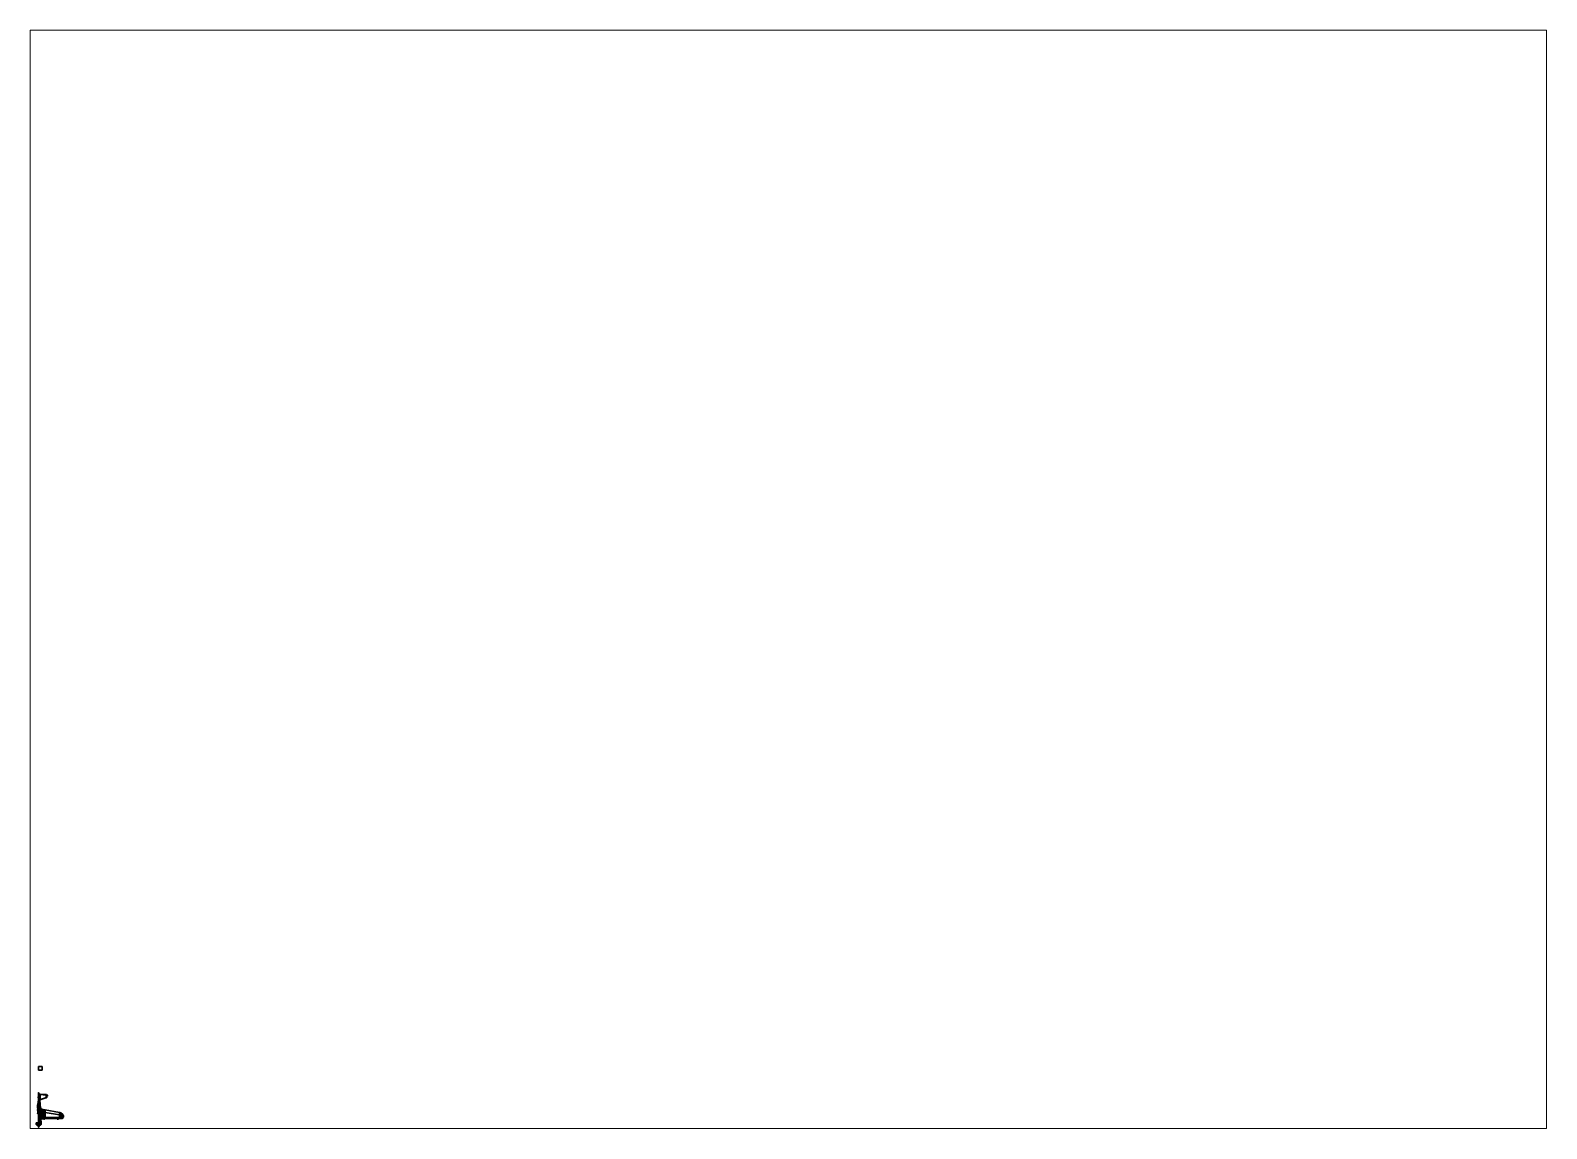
# Paper-space layout 'Layout1' of a CAD drawing. Header units: millimetres. Extents: x 28 to 251, y 20 to 181.
# The model-space entities are those that its viewports show. They can reach past a viewport. Long polylines and large blocks are cut down to what shows.
import ezdxf

# ---------------------------------------------------------------- set-up
doc = ezdxf.new("R2010")
doc.units = ezdxf.units.MM
for name, color, linetype in [('bomds', 1, 'Continuous'), ('gun', 1, 'Continuous'), ('hull_half', 2, 'Continuous'), ('propeller', 1, 'Continuous'), ('turret', 2, 'Continuous'), ('wing', 5, 'Continuous')]:
    doc.layers.add(name, color=color, linetype=linetype)

msp = doc.modelspace()

# ---------------------------------------------------------------- linework, layer by layer
for points in [[(1, 12.16, 1), (1, 12.16), (0, 12.16), (0, 12.16, 1)], [(1, 12.16), (1, 11.16), (0, 11.16), (0, 12.16)], [(0, 12.16), (0, 11.16), (0, 11.16, 1), (0, 12.16, 1)], [(0, 12.16, 1), (0, 11.16, 1), (1, 11.16, 1), (1, 12.16, 1)], [(0, 11.16, 1), (0, 11.16), (1, 11.16), (1, 11.16, 1)], [(1, 11.16, 1), (1, 11.16), (1, 12.16), (1, 12.16, 1)], [(0.05, 4.12, -0.5), (-0.05, 4.12, -0.5), (-0.05, 4.38, -0.43), (0.05, 4.38, -0.43)], [(0.05, 4.38, -0.43), (-0.05, 4.38, -0.43), (-0.05, 4.37, -0.41), (0.05, 4.37, -0.41)], [(-0.05, 4, -0.44), (-0.05, 4.11, -0.41), (-0.05, 4.37, -0.41), (-0.05, 4.38, -0.43)], [(-0.05, 4.03, -0.48), (-0.05, 4, -0.44), (-0.05, 4.38, -0.43), (-0.05, 4.12, -0.5)], [(0.05, 4.37, -0.41), (-0.05, 4.37, -0.41), (-0.05, 4.2, -0.39), (0.05, 4.2, -0.39)], [(-0.05, 4.11, -0.41), (-0.05, 4.15, -0.39), (-0.05, 4.2, -0.39), (-0.05, 4.37, -0.41)], [(0.05, 4.11, -0.41), (0.05, 4, -0.44), (0.05, 4.38, -0.43), (0.05, 4.37, -0.41)], [(0.05, 4, -0.44), (0.05, 4.03, -0.48), (0.05, 4.12, -0.5), (0.05, 4.38, -0.43)], [(0.05, 4.15, -0.39), (0.05, 4.11, -0.41), (0.05, 4.37, -0.41), (0.05, 4.2, -0.39)], [(-0.45, 0.63, 0.62), (0.45, 0.63, 0.62), (0.42, 1.03, 0.46), (-0.42, 1.03, 0.46)], [(-0.44, 0.58, 0.69), (0.44, 0.58, 0.69), (0.45, 0.63, 0.62), (-0.45, 0.63, 0.62)], [(-0.39, 0.47, 0.92), (0.39, 0.47, 0.92), (0.44, 0.58, 0.69), (-0.44, 0.58, 0.69)], [(-0.42, 1.03, 0.46), (0.42, 1.03, 0.46), (0.38, 1.37, 0.45), (-0.38, 1.37, 0.45)], [(-0.38, 0, -1.02), (-0.4, -0.01, -1.02), (-0.32, -0.01, -0.56), (-0.3, 0, -0.56)], [(-0.38, -0.01, -1.02), (-0.39, -0.02, -1.02), (-0.4, -0.01, -1.02), (-0.38, 0, -1.02)], [(-0.34, 0.45, 0.97), (0.34, 0.45, 0.97), (0.39, 0.47, 0.92), (-0.39, 0.47, 0.92)], [(-0.38, 1.37, 0.45), (0.38, 1.37, 0.45), (0.32, 1.41, 0.47), (-0.32, 1.41, 0.47)], [(-0.36, -0.01, -1.02), (-0.38, 0, -1.02), (-0.3, 0, -0.56), (-0.28, -0.01, -0.56)], [(-0.37, -0.02, -1.02), (-0.38, -0.01, -1.02), (-0.38, 0, -1.02), (-0.36, -0.01, -1.02)], [(-0.27, 0.44, 0.99), (0.27, 0.44, 0.99), (0.34, 0.45, 0.97), (-0.34, 0.45, 0.97)], [(-0.32, 1.41, 0.47), (0.32, 1.41, 0.47), (0.24, 1.5, 0.55), (-0.24, 1.5, 0.55)], [(-0.07, 0.42, 1.02), (0.07, 0.42, 1.02), (0.27, 0.44, 0.99), (-0.27, 0.44, 0.99)], [(0.26, 1.55, -0.37), (-0.26, 1.55, -0.37), (0, 2.79, -0.26)], [(0.14, 1.25, -0.41), (-0.26, 1.25, -0.41), (-0.26, 1.55, -0.37), (0.26, 1.55, -0.37)], [(-0.24, 1.5, 0.55), (0.24, 1.5, 0.55), (0.16, 1.53, 0.59), (-0.16, 1.53, 0.59)], [(0.23, 0.97, -0.78), (-0.23, 0.97, -0.78), (-0.1, 1.04, -0.78), (0.1, 1.04, -0.78)], [(0.23, 0.58, -0.78), (-0.23, 0.58, -0.78), (-0.23, 0.97, -0.78), (0.23, 0.97, -0.78)], [(0.23, -0.86, -0.78), (-0.23, -0.86, -0.78), (-0.23, 0.58, -0.78), (0.23, 0.58, -0.78)], [(-0.03, 4.18, -0.3), (-0.05, 4.18, -0.3), (-0.16, 4.14, -0.12), (-0.14, 4.14, -0.12)], [(-0.05, 4.18, -0.3), (-0.05, 4.15, -0.3), (-0.16, 4.11, -0.12), (-0.16, 4.14, -0.12)], [(-0.05, 4.15, -0.3), (-0.03, 4.15, -0.3), (-0.14, 4.11, -0.12), (-0.16, 4.11, -0.12)], [(-0.16, 4.15, -0.12), (-0.16, 4.1, -0.12), (-0.16, 4.1, -0.02), (-0.16, 4.15, -0.02)], [(-0.14, 4.15, -0.12), (-0.16, 4.15, -0.12), (-0.16, 4.15, -0.02), (-0.14, 4.15, -0.02)], [(-0.14, 4.14, -0.12), (-0.16, 4.14, -0.12), (-0.16, 4.15, -0.12), (-0.14, 4.15, -0.12)], [(-0.16, 4.11, -0.12), (-0.14, 4.11, -0.12), (-0.14, 4.1, -0.12), (-0.16, 4.1, -0.12)], [(-0.16, 4.1, -0.12), (-0.14, 4.1, -0.12), (-0.14, 4.1, -0.02), (-0.16, 4.1, -0.02)], [(-0.16, 3.41, -0.11), (-0.16, 3.48, -0.11), (-0.05, 4.04, -0.32), (-0.05, 3.96, -0.32)], [(-0.16, 3.48, -0.11), (-0.14, 3.48, -0.11), (-0.03, 4.04, -0.32), (-0.05, 4.04, -0.32)], [(-0.14, 3.41, -0.11), (-0.16, 3.41, -0.11), (-0.05, 3.96, -0.32), (-0.03, 3.96, -0.32)], [(-0.16, 1.53, 0.59), (0.16, 1.53, 0.59), (0.05, 1.55, 0.62), (-0.05, 1.55, 0.62)], [(-0.03, 4.15, -0.3), (-0.03, 4.18, -0.3), (-0.14, 4.14, -0.12), (-0.14, 4.11, -0.12)], [(-0.14, 4.1, -0.12), (-0.14, 4.15, -0.12), (-0.14, 4.15, -0.02), (-0.14, 4.1, -0.02)], [(-0.14, 3.48, -0.11), (-0.14, 3.41, -0.11), (-0.03, 3.96, -0.32), (-0.03, 4.04, -0.32)], [(0.05, 4.2, -0.39), (-0.05, 4.2, -0.39), (-0.05, 4.15, -0.39), (0.05, 4.15, -0.39)], [(-0.05, 4.15, -0.31), (-0.05, 4.18, -0.3), (-0.05, 4.19, -0.32), (-0.05, 4.15, -0.38)], [(-0.05, 4.19, -0.32), (-0.03, 4.19, -0.32), (-0.03, 4.15, -0.38), (-0.05, 4.15, -0.38)], [(-0.05, 4.18, -0.3), (-0.03, 4.18, -0.3), (-0.03, 4.19, -0.32), (-0.05, 4.19, -0.32)], [(-0.05, 4.15, -0.31), (-0.05, 4.15, -0.3), (-0.05, 4.18, -0.3), (-0.05, 4.15, -0.31)], [(-0.05, 4.1, -0.39), (-0.05, 4.15, -0.38), (-0.05, 4.15, -0.39), (-0.05, 4.11, -0.41)], [(-0.05, 4.15, -0.38), (-0.03, 4.15, -0.38), (-0.03, 4.15, -0.39), (-0.05, 4.15, -0.39)], [(-0.05, 4.03, -0.35), (-0.05, 4.08, -0.33), (-0.05, 4.15, -0.38), (-0.05, 4.1, -0.39)], [(-0.05, 4.14, -0.31), (-0.03, 4.14, -0.31), (-0.03, 4.15, -0.31), (-0.05, 4.15, -0.31)], [(-0.05, 4.15, -0.31), (-0.03, 4.15, -0.31), (-0.03, 4.15, -0.3), (-0.05, 4.15, -0.3)], [(-0.05, 4.14, -0.31), (-0.05, 4.15, -0.31), (-0.05, 4.15, -0.38), (-0.05, 4.08, -0.33)], [(-0.05, 4.13, -0.3), (-0.03, 4.13, -0.3), (-0.03, 4.14, -0.31), (-0.05, 4.14, -0.31)], [(-0.05, 4.08, -0.32), (-0.05, 4.13, -0.3), (-0.05, 4.14, -0.31), (-0.05, 4.08, -0.33)], [(-0.05, 4.08, -0.32), (-0.03, 4.08, -0.32), (-0.03, 4.13, -0.3), (-0.05, 4.13, -0.3)], [(0.05, 4.07, -0.5), (-0.05, 4.07, -0.5), (-0.05, 4.12, -0.5), (0.05, 4.12, -0.5)], [(-0.05, 4.07, -0.5), (-0.05, 4.03, -0.48), (-0.05, 4.12, -0.5), (-0.05, 4.07, -0.5)], [(0.05, 4.11, -0.41), (-0.05, 4.11, -0.41), (-0.05, 4, -0.44), (0.05, 4, -0.44)], [(-0.03, 4.1, -0.39), (-0.05, 4.1, -0.39), (-0.05, 4.11, -0.41), (-0.03, 4.11, -0.41)], [(-0.03, 4.03, -0.35), (-0.05, 4.03, -0.35), (-0.05, 4.1, -0.39), (-0.03, 4.1, -0.39)], [(-0.05, 3.96, -0.32), (-0.05, 4.04, -0.32), (-0.05, 4.08, -0.33), (-0.05, 4.03, -0.35)], [(-0.05, 4.04, -0.32), (-0.03, 4.04, -0.32), (-0.03, 4.08, -0.33), (-0.05, 4.08, -0.33)], [(-0.05, 4.08, -0.33), (-0.03, 4.08, -0.33), (-0.03, 4.08, -0.32), (-0.05, 4.08, -0.32)], [(0.05, 4.03, -0.48), (-0.05, 4.03, -0.48), (-0.05, 4.07, -0.5), (0.05, 4.07, -0.5)], [(0.05, 4, -0.44), (-0.05, 4, -0.44), (-0.05, 4.03, -0.48), (0.05, 4.03, -0.48)], [(-0.03, 3.96, -0.32), (-0.05, 3.96, -0.32), (-0.05, 4.03, -0.35), (-0.03, 4.03, -0.35)], [(-0.04, 1.25, -0.75), (-0.04, 0.26, -0.75), (-0.04, 0.26, -0.73), (-0.04, 1.25, -0.73)], [(0.04, 1.25, -0.73), (0.04, 1.25, -0.75), (-0.04, 1.25, -0.75), (-0.04, 1.25, -0.73)], [(0.04, 1.25, -0.75), (0.04, 0.26, -0.75), (-0.04, 0.26, -0.75), (-0.04, 1.25, -0.75)], [(-0.04, 1.25, -0.73), (-0.04, 0.26, -0.73), (0.04, 0.26, -0.73), (0.04, 1.25, -0.73)], [(-0.03, 4.18, -0.3), (-0.03, 4.15, -0.31), (-0.03, 4.15, -0.38), (-0.03, 4.19, -0.32)], [(-0.03, 4.15, -0.3), (-0.03, 4.15, -0.31), (-0.03, 4.15, -0.31), (-0.03, 4.18, -0.3)], [(-0.03, 4.15, -0.38), (-0.03, 4.1, -0.39), (-0.03, 4.11, -0.41), (-0.03, 4.15, -0.39)], [(0.03, 4.11, -0.41), (0.03, 4.15, -0.39), (-0.03, 4.15, -0.39), (-0.03, 4.11, -0.41)], [(-0.03, 4.08, -0.33), (-0.03, 4.03, -0.35), (-0.03, 4.1, -0.39), (-0.03, 4.15, -0.38)], [(-0.03, 4.15, -0.31), (-0.03, 4.14, -0.31), (-0.03, 4.08, -0.33), (-0.03, 4.15, -0.38)], [(-0.03, 4.13, -0.3), (-0.03, 4.08, -0.32), (-0.03, 4.08, -0.33), (-0.03, 4.14, -0.31)], [(-0.03, 4.04, -0.32), (-0.03, 3.96, -0.32), (-0.03, 4.03, -0.35), (-0.03, 4.08, -0.33)], [(0.03, 4.15, -0.31), (0.03, 4.18, -0.3), (0.03, 4.19, -0.32), (0.03, 4.15, -0.38)], [(0.03, 4.19, -0.32), (0.05, 4.19, -0.32), (0.05, 4.15, -0.38), (0.03, 4.15, -0.38)], [(0.03, 4.18, -0.3), (0.05, 4.18, -0.3), (0.05, 4.19, -0.32), (0.03, 4.19, -0.32)], [(0.05, 4.18, -0.3), (0.03, 4.18, -0.3), (0.14, 4.14, -0.12), (0.16, 4.14, -0.12)], [(0.03, 4.18, -0.3), (0.03, 4.15, -0.3), (0.14, 4.11, -0.12), (0.14, 4.14, -0.12)], [(0.03, 4.15, -0.31), (0.03, 4.15, -0.3), (0.03, 4.18, -0.3), (0.03, 4.15, -0.31)], [(0.03, 4.15, -0.38), (0.05, 4.15, -0.38), (0.05, 4.15, -0.39), (0.03, 4.15, -0.39)], [(0.03, 4.1, -0.39), (0.03, 4.15, -0.38), (0.03, 4.15, -0.39), (0.03, 4.11, -0.41)], [(0.03, 4.15, -0.3), (0.05, 4.15, -0.3), (0.16, 4.11, -0.12), (0.14, 4.11, -0.12)], [(0.03, 4.03, -0.35), (0.03, 4.08, -0.33), (0.03, 4.15, -0.38), (0.03, 4.1, -0.39)], [(0.03, 4.14, -0.31), (0.05, 4.14, -0.31), (0.05, 4.15, -0.31), (0.03, 4.15, -0.31)], [(0.03, 4.15, -0.31), (0.05, 4.15, -0.31), (0.05, 4.15, -0.3), (0.03, 4.15, -0.3)], [(0.03, 4.14, -0.31), (0.03, 4.15, -0.31), (0.03, 4.15, -0.38), (0.03, 4.08, -0.33)], [(0.03, 4.13, -0.3), (0.05, 4.13, -0.3), (0.05, 4.14, -0.31), (0.03, 4.14, -0.31)], [(0.03, 4.08, -0.32), (0.03, 4.13, -0.3), (0.03, 4.14, -0.31), (0.03, 4.08, -0.33)], [(0.03, 4.08, -0.32), (0.05, 4.08, -0.32), (0.05, 4.13, -0.3), (0.03, 4.13, -0.3)], [(0.05, 4.1, -0.39), (0.03, 4.1, -0.39), (0.03, 4.11, -0.41), (0.05, 4.11, -0.41)], [(0.05, 4.03, -0.35), (0.03, 4.03, -0.35), (0.03, 4.1, -0.39), (0.05, 4.1, -0.39)], [(0.03, 3.96, -0.32), (0.03, 4.04, -0.32), (0.03, 4.08, -0.33), (0.03, 4.03, -0.35)], [(0.03, 4.04, -0.32), (0.05, 4.04, -0.32), (0.05, 4.08, -0.33), (0.03, 4.08, -0.33)], [(0.03, 4.08, -0.33), (0.05, 4.08, -0.33), (0.05, 4.08, -0.32), (0.03, 4.08, -0.32)], [(0.14, 3.41, -0.11), (0.14, 3.48, -0.11), (0.03, 4.04, -0.32), (0.03, 3.96, -0.32)], [(0.14, 3.48, -0.11), (0.16, 3.48, -0.11), (0.05, 4.04, -0.32), (0.03, 4.04, -0.32)], [(0.05, 3.96, -0.32), (0.03, 3.96, -0.32), (0.03, 4.03, -0.35), (0.05, 4.03, -0.35)], [(0.16, 3.41, -0.11), (0.14, 3.41, -0.11), (0.03, 3.96, -0.32), (0.05, 3.96, -0.32)], [(0.04, 0.26, -0.73), (0.04, 0.26, -0.75), (0.04, 1.25, -0.75), (0.04, 1.25, -0.73)], [(0.05, 4.18, -0.3), (0.05, 4.15, -0.31), (0.05, 4.15, -0.38), (0.05, 4.19, -0.32)], [(0.05, 4.15, -0.3), (0.05, 4.18, -0.3), (0.16, 4.14, -0.12), (0.16, 4.11, -0.12)], [(0.05, 4.15, -0.3), (0.05, 4.15, -0.31), (0.05, 4.15, -0.31), (0.05, 4.18, -0.3)], [(0.05, 4.15, -0.38), (0.05, 4.1, -0.39), (0.05, 4.11, -0.41), (0.05, 4.15, -0.39)], [(0.05, 4.08, -0.33), (0.05, 4.03, -0.35), (0.05, 4.1, -0.39), (0.05, 4.15, -0.38)], [(0.05, 4.15, -0.31), (0.05, 4.14, -0.31), (0.05, 4.08, -0.33), (0.05, 4.15, -0.38)], [(0.05, 4.13, -0.3), (0.05, 4.08, -0.32), (0.05, 4.08, -0.33), (0.05, 4.14, -0.31)], [(0.05, 4.03, -0.48), (0.05, 4.07, -0.5), (0.05, 4.07, -0.5), (0.05, 4.12, -0.5)], [(0.05, 4.04, -0.32), (0.05, 3.96, -0.32), (0.05, 4.03, -0.35), (0.05, 4.08, -0.33)], [(0.16, 3.48, -0.11), (0.16, 3.41, -0.11), (0.05, 3.96, -0.32), (0.05, 4.04, -0.32)], [(0.16, 4.14, -0.12), (0.14, 4.14, -0.12), (0.14, 4.15, -0.12), (0.16, 4.15, -0.12)], [(0.14, 4.15, -0.12), (0.14, 4.1, -0.12), (0.14, 4.1, -0.02), (0.14, 4.15, -0.02)], [(0.16, 4.15, -0.12), (0.14, 4.15, -0.12), (0.14, 4.15, -0.02), (0.16, 4.15, -0.02)], [(0.14, 4.11, -0.12), (0.16, 4.11, -0.12), (0.16, 4.1, -0.12), (0.14, 4.1, -0.12)], [(0.14, 4.1, -0.12), (0.16, 4.1, -0.12), (0.16, 4.1, -0.02), (0.14, 4.1, -0.02)], [(0.16, 4.1, -0.12), (0.16, 4.15, -0.12), (0.16, 4.15, -0.02), (0.16, 4.1, -0.02)], [(-0.61, -3.83, -0.34), (-0.7, -3.83, 0.01), (-0.69, -3.65, 0.01), (-0.6, -3.65, -0.34)], [(-0.7, -3.83, 0.01), (-0.61, -3.83, 0.36), (-0.6, -3.65, 0.35), (-0.69, -3.65, 0.01)], [(-0.61, -3.83, 0.36), (-0.7, -3.83, 0.01), (-0.7, -4.03, 0.01), (-0.61, -4.03, 0.36)], [(-0.7, -3.83, 0.01), (-0.61, -3.83, -0.34), (-0.61, -4.03, -0.34), (-0.7, -4.03, 0.01)], [(-0.61, -4.03, 0.36), (-0.7, -4.03, 0.01), (-0.68, -4.11, 0.01), (-0.59, -4.11, 0.35)], [(-0.7, -4.03, 0.01), (-0.61, -4.03, -0.34), (-0.59, -4.11, -0.33), (-0.68, -4.11, 0.01)], [(-0.59, -4.11, 0.35), (-0.68, -4.11, 0.01), (-0.59, -4.22, 0.01), (-0.51, -4.22, 0.31)], [(-0.68, -4.11, 0.01), (-0.59, -4.11, -0.33), (-0.51, -4.22, -0.28), (-0.59, -4.22, 0.01)], [(-0.35, -3.83, -0.6), (-0.61, -3.83, -0.34), (-0.6, -3.65, -0.34), (-0.35, -3.65, -0.59)], [(-0.61, -3.83, 0.36), (-0.35, -3.83, 0.62), (-0.35, -3.65, 0.61), (-0.6, -3.65, 0.35)], [(-0.35, -3.83, 0.62), (-0.61, -3.83, 0.36), (-0.61, -4.03, 0.36), (-0.35, -4.03, 0.62)], [(-0.61, -3.83, -0.34), (-0.35, -3.83, -0.6), (-0.35, -4.03, -0.6), (-0.61, -4.03, -0.34)], [(-0.35, -4.03, 0.62), (-0.61, -4.03, 0.36), (-0.59, -4.11, 0.35), (-0.34, -4.11, 0.6)], [(-0.61, -4.03, -0.34), (-0.35, -4.03, -0.6), (-0.34, -4.11, -0.58), (-0.59, -4.11, -0.33)], [(-0.34, -4.11, 0.6), (-0.59, -4.11, 0.35), (-0.51, -4.22, 0.31), (-0.3, -4.22, 0.52)], [(-0.59, -4.11, -0.33), (-0.34, -4.11, -0.58), (-0.3, -4.22, -0.5), (-0.51, -4.22, -0.28)], [(-0.51, -4.22, 0.31), (-0.59, -4.22, 0.01), (-0.49, -4.27, 0.01), (-0.42, -4.27, 0.26)], [(-0.59, -4.22, 0.01), (-0.51, -4.22, -0.28), (-0.42, -4.27, -0.23), (-0.49, -4.27, 0.01)], [(-0.3, -4.22, 0.52), (-0.51, -4.22, 0.31), (-0.42, -4.27, 0.26), (-0.25, -4.27, 0.43)], [(-0.51, -4.22, -0.28), (-0.3, -4.22, -0.5), (-0.25, -4.27, -0.41), (-0.42, -4.27, -0.23)], [(-0.49, -4.17, 0.01), (-0.42, -4.17, 0.26), (-0.42, -4.27, 0.26), (-0.49, -4.27, 0.01)], [(-0.42, -4.17, -0.23), (-0.49, -4.17, 0.01), (-0.49, -4.27, 0.01), (-0.42, -4.27, -0.23)], [(-0.33, -4.17, -0.04), (-0.33, -4.21, -0.03), (-0.49, -4.21, -0.03), (-0.49, -4.17, -0.04)], [(-0.33, -4.21, 0.05), (-0.33, -4.17, 0.06), (-0.49, -4.17, 0.06), (-0.49, -4.21, 0.05)], [(-0.33, -4.21, -0.03), (-0.33, -4.22, 0.01), (-0.49, -4.22, 0.01), (-0.49, -4.21, -0.03)], [(-0.33, -4.22, 0.01), (-0.33, -4.21, 0.05), (-0.49, -4.21, 0.05), (-0.49, -4.22, 0.01)], [(-0.33, -4.17, 0.06), (-0.33, -4.17, 0.13), (-0.42, -4.17, 0.26), (-0.48, -4.17, 0.06)], [(-0.33, -4.17, -0.11), (-0.33, -4.17, -0.04), (-0.48, -4.17, -0.04), (-0.42, -4.17, -0.23)], [(-0.42, -4.17, 0.26), (-0.25, -4.17, 0.43), (-0.25, -4.27, 0.43), (-0.42, -4.27, 0.26)], [(-0.25, -4.17, -0.41), (-0.42, -4.17, -0.23), (-0.42, -4.27, -0.23), (-0.25, -4.27, -0.41)], [(-0.33, -4.17, 0.13), (-0.28, -4.17, 0.18), (-0.4, -4.17, 0.28), (-0.42, -4.17, 0.26)], [(-0.28, -4.17, -0.16), (-0.33, -4.17, -0.11), (-0.42, -4.17, -0.23), (-0.4, -4.17, -0.26)], [(-0.27, -4.21, -0.17), (-0.28, -4.17, -0.16), (-0.41, -4.17, -0.27), (-0.4, -4.21, -0.28)], [(-0.28, -4.17, 0.18), (-0.27, -4.21, 0.19), (-0.4, -4.21, 0.3), (-0.41, -4.17, 0.29)], [(-0.4, -0.01, -1.02), (-0.4, -0.04, -1.02), (-0.32, -0.04, -0.56), (-0.32, -0.01, -0.56)], [(-0.39, -0.02, -1.02), (-0.39, -0.04, -1.02), (-0.4, -0.04, -1.02), (-0.4, -0.01, -1.02)], [(-0.4, -0.04, -1.02), (-0.38, -0.06, -1.02), (-0.3, -0.06, -0.56), (-0.32, -0.04, -0.56)], [(-0.39, -0.04, -1.02), (-0.38, -0.05, -1.02), (-0.38, -0.06, -1.02), (-0.4, -0.04, -1.02)], [(-0.25, -4.22, -0.2), (-0.27, -4.21, -0.17), (-0.4, -4.21, -0.28), (-0.38, -4.22, -0.3)], [(-0.27, -4.21, 0.19), (-0.25, -4.22, 0.22), (-0.38, -4.22, 0.32), (-0.4, -4.21, 0.3)], [(-0.38, -0.01, -1.08), (-0.39, -0.02, -1.08), (-0.39, -0.02, -1.02), (-0.38, -0.01, -1.02)], [(-0.39, -0.04, -1.08), (-0.39, -0.02, -1.08), (-0.38, -0.01, -1.08), (-0.38, -0.05, -1.08)], [(-0.39, -0.02, -1.08), (-0.39, -0.04, -1.08), (-0.39, -0.04, -1.02), (-0.39, -0.02, -1.02)], [(-0.39, -0.04, -1.08), (-0.38, -0.05, -1.08), (-0.38, -0.05, -1.02), (-0.39, -0.04, -1.02)], [(-0.37, -0.02, -1.08), (-0.38, -0.01, -1.08), (-0.38, -0.01, -1.02), (-0.37, -0.02, -1.02)], [(-0.38, -0.05, -1.08), (-0.38, -0.01, -1.08), (-0.37, -0.02, -1.08), (-0.37, -0.04, -1.08)], [(-0.38, -0.06, -1.02), (-0.36, -0.04, -1.02), (-0.28, -0.04, -0.56), (-0.3, -0.06, -0.56)], [(-0.38, -0.05, -1.08), (-0.37, -0.04, -1.08), (-0.37, -0.04, -1.02), (-0.38, -0.05, -1.02)], [(-0.38, -0.05, -1.02), (-0.37, -0.04, -1.02), (-0.36, -0.04, -1.02), (-0.38, -0.06, -1.02)], [(-0.23, -4.21, -0.23), (-0.25, -4.22, -0.2), (-0.38, -4.22, -0.3), (-0.35, -4.21, -0.33)], [(-0.25, -4.22, 0.22), (-0.23, -4.21, 0.25), (-0.35, -4.21, 0.35), (-0.38, -4.22, 0.32)], [(-0.37, -0.04, -1.02), (-0.37, -0.02, -1.02), (-0.36, -0.01, -1.02), (-0.36, -0.04, -1.02)], [(-0.37, -0.04, -1.08), (-0.37, -0.02, -1.08), (-0.37, -0.02, -1.02), (-0.37, -0.04, -1.02)], [(-0.36, -0.04, -1.02), (-0.36, -0.01, -1.02), (-0.28, -0.01, -0.56), (-0.28, -0.04, -0.56)], [(0, -3.83, -0.69), (-0.35, -3.83, -0.6), (-0.35, -3.65, -0.59), (0, -3.65, -0.68)], [(-0.35, -3.83, 0.62), (0, -3.83, 0.71), (0, -3.65, 0.7), (-0.35, -3.65, 0.61)], [(0, -3.83, 0.71), (-0.35, -3.83, 0.62), (-0.35, -4.03, 0.62), (0, -4.03, 0.71)], [(-0.35, -3.83, -0.6), (0, -3.83, -0.69), (0, -4.03, -0.69), (-0.35, -4.03, -0.6)], [(0, -4.03, 0.71), (-0.35, -4.03, 0.62), (-0.34, -4.11, 0.6), (0, -4.11, 0.69)], [(-0.35, -4.03, -0.6), (0, -4.03, -0.69), (0, -4.11, -0.67), (-0.34, -4.11, -0.58)], [(-0.22, -4.17, -0.24), (-0.23, -4.21, -0.23), (-0.35, -4.21, -0.33), (-0.34, -4.17, -0.34)], [(-0.23, -4.21, 0.25), (-0.22, -4.17, 0.26), (-0.34, -4.17, 0.36), (-0.35, -4.21, 0.35)], [(0, -4.11, 0.69), (-0.34, -4.11, 0.6), (-0.3, -4.22, 0.52), (0, -4.22, 0.6)], [(-0.34, -4.11, -0.58), (0, -4.11, -0.67), (0, -4.22, -0.58), (-0.3, -4.22, -0.5)], [(0.33, -1.04, -0.52), (-0.33, -1.04, -0.52), (-0.3, -0.96, -0.65), (0.3, -0.96, -0.65)], [(0, -1.13, -0.52), (0, -1.13, -0.52), (-0.33, -1.04, -0.52), (0.33, -1.04, -0.52)], [(-0.18, -4.17, 0.31), (-0.33, -4.17, 0.13), (-0.33, -4.27, 0.13), (-0.18, -4.27, 0.31)], [(-0.33, -4.17, 0.13), (-0.33, -4.17, -0.11), (-0.33, -4.27, -0.11), (-0.33, -4.27, 0.13)], [(-0.33, -4.17, -0.11), (-0.18, -4.17, -0.29), (-0.18, -4.27, -0.29), (-0.33, -4.27, -0.11)], [(-0.22, -4.17, 0.26), (-0.18, -4.17, 0.31), (-0.25, -4.17, 0.43), (-0.33, -4.17, 0.35)], [(-0.18, -4.17, -0.29), (-0.22, -4.17, -0.24), (-0.33, -4.17, -0.33), (-0.25, -4.17, -0.41)], [(0.3, -0.96, -0.65), (-0.3, -0.96, -0.65), (-0.23, -0.86, -0.78), (0.23, -0.86, -0.78)], [(-0.3, -4.22, -0.5), (0, -4.22, -0.58), (0, -4.27, -0.48), (-0.25, -4.27, -0.41)], [(0, -4.22, 0.6), (-0.3, -4.22, 0.52), (-0.25, -4.27, 0.43), (0, -4.27, 0.5)], [(-0.25, -4.17, 0.43), (0, -4.17, 0.5), (0, -4.27, 0.5), (-0.25, -4.27, 0.43)], [(-0.18, -4.17, 0.31), (-0.11, -4.17, 0.33), (-0.13, -4.17, 0.46), (-0.25, -4.17, 0.43)], [(-0.11, -4.17, -0.31), (-0.18, -4.17, -0.29), (-0.25, -4.17, -0.41), (-0.13, -4.17, -0.44)], [(0, -4.17, -0.48), (-0.25, -4.17, -0.41), (-0.25, -4.27, -0.41), (0, -4.27, -0.48)], [(-0.18, -4.17, -0.29), (0.06, -4.17, -0.33), (0.06, -4.27, -0.33), (-0.18, -4.27, -0.29)], [(0.06, -4.17, 0.35), (-0.18, -4.17, 0.31), (-0.18, -4.27, 0.31), (0.06, -4.27, 0.35)], [(-0.09, -4.21, -0.31), (-0.11, -4.17, -0.31), (-0.13, -4.17, -0.46), (-0.12, -4.21, -0.47)], [(-0.11, -4.17, 0.33), (-0.09, -4.21, 0.33), (-0.12, -4.21, 0.49), (-0.13, -4.17, 0.48)], [(-0.06, -4.22, -0.31), (-0.09, -4.21, -0.31), (-0.12, -4.21, -0.47), (-0.09, -4.22, -0.47)], [(-0.09, -4.21, 0.33), (-0.06, -4.22, 0.33), (-0.09, -4.22, 0.49), (-0.12, -4.21, 0.49)], [(-0.02, -4.21, -0.32), (-0.06, -4.22, -0.31), (-0.09, -4.22, -0.47), (-0.05, -4.21, -0.48)], [(-0.06, -4.22, 0.33), (-0.02, -4.21, 0.34), (-0.05, -4.21, 0.5), (-0.09, -4.22, 0.49)], [(0.05, -3.1, 0.93), (0.05, -3.1, 0.92), (-0.06, -3.1, 0.92), (-0.05, -3.1, 0.93)], [(0.05, -3.1, 0.92), (0.05, -3.1, 0.92), (-0.05, -3.1, 0.92), (-0.06, -3.1, 0.92)], [(0.05, -3.1, 0.92), (0.05, -3.1, 0.93), (-0.05, -3.1, 0.93), (-0.06, -3.1, 0.92)], [(0.05, -3.1, 0.92), (0.05, -3.1, 0.92), (-0.06, -3.1, 0.92), (-0.05, -3.1, 0.92)], [(-0.04, -3.1, 0.88), (-0.04, -3.1, 0.88), (-0.05, -3.1, 0.92), (-0.06, -3.1, 0.92)], [(-0.04, -3.1, 0.88), (-0.04, -3.1, 0.88), (-0.06, -3.1, 0.92), (-0.05, -3.1, 0.92)], [(-0.01, -4.17, -0.32), (-0.02, -4.21, -0.32), (-0.05, -4.21, -0.48), (-0.04, -4.17, -0.48)], [(-0.02, -4.21, 0.34), (-0.01, -4.17, 0.34), (-0.04, -4.17, 0.5), (-0.05, -4.21, 0.5)], [(-0.04, -3.1, 0.96), (-0.04, -3.1, 0.96), (0, -3.1, 0.98), (0, -3.1, 0.97)], [(-0.04, -3.1, 0.96), (-0.04, -3.1, 0.96), (0, -3.1, 0.97), (0, -3.1, 0.98)], [(-0.01, -4.17, 0.34), (0.06, -4.17, 0.35), (0, -4.17, 0.5), (-0.03, -4.17, 0.49)], [(0.06, -4.17, -0.33), (-0.01, -4.17, -0.32), (-0.03, -4.17, -0.47), (0, -4.17, -0.48)], [(0, -3.1, 0.97), (-0.01, -3.1, 0.97), (-0.01, -3.1, 0.76), (0, -3.1, 0.76)], [(-0.01, -3.1, 0.97), (0, -3.1, 0.97), (0, -3.1, 0.76), (-0.01, -3.1, 0.76)], [(0.04, -3.1, 0.88), (0.04, -3.1, 0.88), (0, -3.1, 0.86), (0, -3.1, 0.87)], [(0.04, -3.1, 0.88), (0.04, -3.1, 0.88), (0, -3.1, 0.87), (0, -3.1, 0.86)], [(0.35, -3.83, -0.6), (0, -3.83, -0.69), (0, -3.65, -0.68), (0.34, -3.65, -0.59)], [(0, -3.83, 0.71), (0.35, -3.83, 0.62), (0.34, -3.65, 0.61), (0, -3.65, 0.7)], [(0.35, -3.83, 0.62), (0, -3.83, 0.71), (0, -4.03, 0.71), (0.35, -4.03, 0.62)], [(0, -3.83, -0.69), (0.35, -3.83, -0.6), (0.35, -4.03, -0.6), (0, -4.03, -0.69)], [(0.35, -4.03, 0.62), (0, -4.03, 0.71), (0, -4.11, 0.69), (0.34, -4.11, 0.6)], [(0, -4.03, -0.69), (0.35, -4.03, -0.6), (0.34, -4.11, -0.58), (0, -4.11, -0.67)], [(0.34, -4.11, 0.6), (0, -4.11, 0.69), (0, -4.22, 0.6), (0.29, -4.22, 0.52)], [(0, -4.11, -0.67), (0.34, -4.11, -0.58), (0.29, -4.22, -0.5), (0, -4.22, -0.58)], [(0, -4.17, 0.5), (0.24, -4.17, 0.43), (0.24, -4.27, 0.43), (0, -4.27, 0.5)], [(0.24, -4.17, -0.41), (0, -4.17, -0.48), (0, -4.27, -0.48), (0.24, -4.27, -0.41)], [(0.06, -4.17, 0.35), (0.12, -4.17, 0.32), (0.19, -4.17, 0.45), (0, -4.17, 0.5)], [(0.12, -4.17, -0.3), (0.06, -4.17, -0.33), (0, -4.17, -0.48), (0.19, -4.17, -0.43)], [(0.29, -4.22, 0.52), (0, -4.22, 0.6), (0, -4.27, 0.5), (0.24, -4.27, 0.43)], [(0, -4.22, -0.58), (0.29, -4.22, -0.5), (0.24, -4.27, -0.41), (0, -4.27, -0.48)], [(0.04, -3.1, 0.96), (0.04, -3.1, 0.96), (0.06, -3.1, 0.92), (0.05, -3.1, 0.92)], [(0.04, -3.1, 0.96), (0.04, -3.1, 0.96), (0.05, -3.1, 0.92), (0.06, -3.1, 0.92)], [(0.27, -4.17, 0.23), (0.06, -4.17, 0.35), (0.06, -4.27, 0.35), (0.27, -4.27, 0.23)], [(0.06, -4.17, -0.33), (0.27, -4.17, -0.21), (0.27, -4.27, -0.21), (0.06, -4.27, -0.33)], [(0.13, -4.21, -0.29), (0.12, -4.17, -0.3), (0.2, -4.17, -0.44), (0.21, -4.21, -0.43)], [(0.12, -4.17, 0.32), (0.13, -4.21, 0.31), (0.21, -4.21, 0.45), (0.2, -4.17, 0.46)], [(0.16, -4.22, -0.27), (0.13, -4.21, -0.29), (0.21, -4.21, -0.43), (0.24, -4.22, -0.41)], [(0.13, -4.21, 0.31), (0.16, -4.22, 0.29), (0.24, -4.22, 0.43), (0.21, -4.21, 0.45)], [(0.19, -4.21, -0.26), (0.16, -4.22, -0.27), (0.24, -4.22, -0.41), (0.28, -4.21, -0.4)], [(0.16, -4.22, 0.29), (0.19, -4.21, 0.28), (0.28, -4.21, 0.42), (0.24, -4.22, 0.43)], [(0.21, -4.17, -0.25), (0.19, -4.21, -0.26), (0.28, -4.21, -0.4), (0.29, -4.17, -0.39)], [(0.19, -4.21, 0.28), (0.21, -4.17, 0.27), (0.29, -4.17, 0.41), (0.28, -4.21, 0.42)], [(0.21, -4.17, 0.27), (0.27, -4.17, 0.23), (0.42, -4.17, 0.25), (0.28, -4.17, 0.4)], [(0.27, -4.17, -0.21), (0.21, -4.17, -0.25), (0.28, -4.17, -0.38), (0.42, -4.17, -0.24)], [(0.24, -4.17, 0.43), (0.42, -4.17, 0.26), (0.42, -4.27, 0.26), (0.24, -4.27, 0.43)], [(0.29, -4.22, -0.5), (0.51, -4.22, -0.28), (0.42, -4.27, -0.23), (0.24, -4.27, -0.41)], [(0.42, -4.17, -0.23), (0.24, -4.17, -0.41), (0.24, -4.27, -0.41), (0.42, -4.27, -0.23)], [(0.51, -4.22, 0.3), (0.29, -4.22, 0.52), (0.24, -4.27, 0.43), (0.42, -4.27, 0.25)], [(0.35, -4.17, 0.01), (0.27, -4.17, 0.23), (0.27, -4.27, 0.23), (0.35, -4.27, 0.01)], [(0.27, -4.17, -0.21), (0.35, -4.17, 0.01), (0.35, -4.27, 0.01), (0.27, -4.27, -0.21)], [(0.27, -4.17, 0.23), (0.29, -4.17, 0.17), (0.43, -4.17, 0.22), (0.42, -4.17, 0.25)], [(0.29, -4.17, -0.15), (0.27, -4.17, -0.21), (0.42, -4.17, -0.24), (0.43, -4.17, -0.2)], [(0.59, -4.11, 0.35), (0.34, -4.11, 0.6), (0.29, -4.22, 0.52), (0.51, -4.22, 0.3)], [(0.34, -4.11, -0.58), (0.59, -4.11, -0.33), (0.51, -4.22, -0.28), (0.29, -4.22, -0.5)], [(0.3, -4.21, -0.14), (0.29, -4.17, -0.15), (0.44, -4.17, -0.2), (0.45, -4.21, -0.19)], [(0.29, -4.17, 0.17), (0.3, -4.21, 0.16), (0.45, -4.21, 0.21), (0.44, -4.17, 0.22)], [(0.31, -4.22, -0.1), (0.3, -4.21, -0.14), (0.45, -4.21, -0.19), (0.46, -4.22, -0.16)], [(0.3, -4.21, 0.16), (0.31, -4.22, 0.12), (0.46, -4.22, 0.18), (0.45, -4.21, 0.21)], [(0.32, -4.21, -0.07), (0.31, -4.22, -0.1), (0.46, -4.22, -0.16), (0.47, -4.21, -0.12)], [(0.31, -4.22, 0.12), (0.32, -4.21, 0.09), (0.47, -4.21, 0.14), (0.46, -4.22, 0.18)], [(0.33, -4.17, -0.06), (0.32, -4.21, -0.07), (0.47, -4.21, -0.12), (0.48, -4.17, -0.11)], [(0.32, -4.21, 0.09), (0.33, -4.17, 0.08), (0.48, -4.17, 0.13), (0.47, -4.21, 0.14)], [(0.35, -4.17, 0.01), (0.33, -4.17, -0.06), (0.46, -4.17, -0.1), (0.49, -4.17, 0.01)], [(0.33, -4.17, 0.08), (0.35, -4.17, 0.01), (0.49, -4.17, 0.01), (0.46, -4.17, 0.12)], [(0.61, -3.83, -0.34), (0.35, -3.83, -0.6), (0.34, -3.65, -0.59), (0.6, -3.65, -0.34)], [(0.35, -3.83, 0.62), (0.61, -3.83, 0.36), (0.6, -3.65, 0.35), (0.34, -3.65, 0.61)], [(0.61, -4.03, 0.36), (0.35, -4.03, 0.62), (0.34, -4.11, 0.6), (0.59, -4.11, 0.35)], [(0.35, -4.03, -0.6), (0.61, -4.03, -0.34), (0.59, -4.11, -0.33), (0.34, -4.11, -0.58)], [(0.61, -3.83, 0.36), (0.35, -3.83, 0.62), (0.35, -4.03, 0.62), (0.61, -4.03, 0.36)], [(0.35, -3.83, -0.6), (0.61, -3.83, -0.34), (0.61, -4.03, -0.34), (0.35, -4.03, -0.6)], [(0.42, -4.17, 0.26), (0.49, -4.17, 0.01), (0.49, -4.27, 0.01), (0.42, -4.27, 0.26)], [(0.49, -4.17, 0.01), (0.42, -4.17, -0.23), (0.42, -4.27, -0.23), (0.49, -4.27, 0.01)], [(0.59, -4.22, 0.01), (0.51, -4.22, 0.3), (0.42, -4.27, 0.25), (0.49, -4.27, 0.01)], [(0.51, -4.22, -0.28), (0.59, -4.22, 0.01), (0.49, -4.27, 0.01), (0.42, -4.27, -0.23)], [(0.68, -4.11, 0.01), (0.59, -4.11, 0.35), (0.51, -4.22, 0.3), (0.59, -4.22, 0.01)], [(0.59, -4.11, -0.33), (0.68, -4.11, 0.01), (0.59, -4.22, 0.01), (0.51, -4.22, -0.28)], [(0.7, -4.03, 0.01), (0.61, -4.03, 0.36), (0.59, -4.11, 0.35), (0.68, -4.11, 0.01)], [(0.61, -4.03, -0.34), (0.7, -4.03, 0.01), (0.68, -4.11, 0.01), (0.59, -4.11, -0.33)], [(0.7, -3.83, 0.01), (0.61, -3.83, -0.34), (0.6, -3.65, -0.34), (0.69, -3.65, 0.01)], [(0.61, -3.83, 0.36), (0.7, -3.83, 0.01), (0.69, -3.65, 0.01), (0.6, -3.65, 0.35)], [(0.7, -3.83, 0.01), (0.61, -3.83, 0.36), (0.61, -4.03, 0.36), (0.7, -4.03, 0.01)], [(0.61, -3.83, -0.34), (0.7, -3.83, 0.01), (0.7, -4.03, 0.01), (0.61, -4.03, -0.34)], [(-0.18, -4.27, 0.31), (-0.33, -4.27, 0.13), (-0.28, -4.27, 0.11), (-0.15, -4.27, 0.27)], [(-0.33, -4.27, 0.13), (-0.33, -4.27, -0.11), (-0.28, -4.27, -0.09), (-0.28, -4.27, 0.11)], [(-0.33, -4.27, -0.11), (-0.18, -4.27, -0.29), (-0.15, -4.27, -0.25), (-0.28, -4.27, -0.09)], [(-0.18, -4.27, -0.29), (0.06, -4.27, -0.33), (0.05, -4.27, -0.29), (-0.15, -4.27, -0.25)], [(0.06, -4.27, 0.35), (-0.18, -4.27, 0.31), (-0.15, -4.27, 0.27), (0.05, -4.27, 0.31)], [(0.06, -4.27, -0.33), (0.27, -4.27, -0.21), (0.23, -4.27, -0.18), (0.05, -4.27, -0.29)], [(0.27, -4.27, 0.23), (0.06, -4.27, 0.35), (0.05, -4.27, 0.31), (0.23, -4.27, 0.2)], [(0.27, -4.27, -0.21), (0.35, -4.27, 0.01), (0.3, -4.27, 0.01), (0.23, -4.27, -0.18)], [(0.35, -4.27, 0.01), (0.27, -4.27, 0.23), (0.23, -4.27, 0.2), (0.3, -4.27, 0.01)]]:
    msp.add_3dface(points)
at = {"layer": 'bomds'}
for points in [[(0, 0.59), (0, 1.35), (-0.12, 1.33), (-0.12, 1.04)], [(-0.11, 0.4), (-0.12, 0.07), (-0.08, 0.07, 0.08), (-0.08, 0.4, 0.08)], [(-0.08, 0.4, -0.08), (-0.08, 0.07, -0.08), (-0.12, 0.07), (-0.11, 0.4)], [(-0.08, 0.07, 0.08), (-0.12, 0.07), (-0.12, -0.12), (-0.08, -0.12, 0.08)], [(-0.12, 0.07), (-0.08, 0.07, -0.08), (-0.08, -0.12, -0.08), (-0.12, -0.12)], [(-0.08, 0.69), (-0.11, 0.4), (-0.08, 0.4, 0.08), (-0.06, 0.69, 0.06)], [(-0.06, 0.69, -0.06), (-0.08, 0.4, -0.08), (-0.11, 0.4), (-0.08, 0.69)], [(0, 0.46, -0.68), (0, 1.16, -0.68), (-0.08, 1.15, -0.68), (-0.08, 0.83, -0.68)], [(-0.05, 0.94), (-0.08, 0.69), (-0.06, 0.69, 0.06), (-0.03, 0.94, 0.03)], [(-0.03, 0.94, -0.03), (-0.06, 0.69, -0.06), (-0.08, 0.69), (-0.05, 0.94)], [(-0.06, 0.69, 0.06), (-0.08, 0.4, 0.08), (0, 0.4, 0.11), (0, 0.69, 0.08)], [(0, 0.69, -0.08), (0, 0.4, -0.11), (-0.08, 0.4, -0.08), (-0.06, 0.69, -0.06)], [(-0.08, 0.4, 0.08), (-0.08, 0.07, 0.08), (0, 0.07, 0.12), (0, 0.4, 0.11)], [(0, 0.4, -0.11), (0, 0.07, -0.12), (-0.08, 0.07, -0.08), (-0.08, 0.4, -0.08)], [(0, 0.07, 0.12), (-0.08, 0.07, 0.08), (-0.08, -0.12, 0.08), (0, -0.12, 0.12)], [(-0.08, 0.07, -0.08), (0, 0.07, -0.12), (0, -0.12, -0.12), (-0.08, -0.12, -0.08)], [(-0.05, 0.42, -0.68), (-0.07, 0.23, -0.68), (-0.05, 0.23, -0.63), (-0.04, 0.42, -0.64)], [(-0.04, 0.42, -0.71), (-0.05, 0.23, -0.72), (-0.07, 0.23, -0.68), (-0.05, 0.42, -0.68)], [(-0.07, 0.23, -0.68), (-0.08, 0.15, -0.68), (-0.05, 0.15, -0.62), (-0.05, 0.23, -0.63)], [(-0.05, 0.23, -0.72), (-0.05, 0.15, -0.73), (-0.08, 0.15, -0.68), (-0.07, 0.23, -0.68)], [(-0.05, 0.15, -0.62), (-0.08, 0.15, -0.68), (-0.08, -0.16, -0.68), (-0.05, -0.16, -0.62)], [(-0.08, 0.15, -0.68), (-0.05, 0.15, -0.73), (-0.05, -0.16, -0.73), (-0.08, -0.16, -0.68)], [(-0.03, 0.94, 0.03), (-0.06, 0.69, 0.06), (0, 0.69, 0.08), (0, 0.94, 0.05)], [(0, 0.94, -0.05), (0, 0.69, -0.08), (-0.06, 0.69, -0.06), (-0.03, 0.94, -0.03)], [(0, 1.22), (-0.05, 0.94), (-0.03, 0.94, 0.03), (0, 1.22)], [(0, 1.22), (-0.03, 0.94, -0.03), (-0.05, 0.94), (0, 1.22)], [(-0.03, 0.75, -0.68), (-0.05, 0.42, -0.68), (-0.04, 0.42, -0.64), (-0.02, 0.75, -0.65)], [(-0.02, 0.75, -0.7), (-0.04, 0.42, -0.71), (-0.05, 0.42, -0.68), (-0.03, 0.75, -0.68)], [(-0.04, 0.42, -0.64), (-0.05, 0.23, -0.63), (0, 0.23, -0.61), (0, 0.42, -0.62)], [(0, 0.42, -0.73), (0, 0.23, -0.74), (-0.05, 0.23, -0.72), (-0.04, 0.42, -0.71)], [(-0.05, 0.23, -0.63), (-0.05, 0.15, -0.62), (0, 0.15, -0.6), (0, 0.23, -0.61)], [(0, 0.23, -0.74), (0, 0.15, -0.75), (-0.05, 0.15, -0.73), (-0.05, 0.23, -0.72)], [(0, 0.15, -0.6), (-0.05, 0.15, -0.62), (-0.05, -0.16, -0.62), (0, -0.16, -0.6)], [(-0.05, 0.15, -0.73), (0, 0.15, -0.75), (0, -0.16, -0.75), (-0.05, -0.16, -0.73)], [(-0.02, 0.75, -0.65), (-0.04, 0.42, -0.64), (0, 0.42, -0.62), (0, 0.75, -0.65)], [(0, 0.75, -0.7), (0, 0.42, -0.73), (-0.04, 0.42, -0.71), (-0.02, 0.75, -0.7)], [(0, 1.22), (-0.03, 0.94, 0.03), (0, 0.94, 0.05), (0, 1.22)], [(0, 1.22), (0, 0.94, -0.05), (-0.03, 0.94, -0.03), (0, 1.22)], [(0, 0.97, -0.68), (-0.03, 0.75, -0.68), (-0.02, 0.75, -0.65), (0, 0.97, -0.68)], [(0, 0.97, -0.68), (-0.02, 0.75, -0.7), (-0.03, 0.75, -0.68), (0, 0.97, -0.68)], [(0, 0.97, -0.68), (-0.02, 0.75, -0.65), (0, 0.75, -0.65), (0, 0.97, -0.68)], [(0, 0.97, -0.68), (0, 0.75, -0.7), (-0.02, 0.75, -0.7), (0, 0.97, -0.68)], [(0, 0.59), (0, 1.35), (0, 1.33, 0.12), (0, 1.04, 0.12)], [(0, 0.59), (0, 1.35), (0, 1.33, -0.12), (0, 1.04, -0.12)], [(0, 0.59), (0, 1.35), (0.12, 1.33), (0.12, 1.04)], [(0, 1.22), (0, 0.94, 0.05), (0.03, 0.94, 0.03), (0, 1.22)], [(0, 1.22), (0.03, 0.94, 0.03), (0.05, 0.94), (0, 1.22)], [(0, 1.22), (0.05, 0.94), (0.03, 0.94, -0.03), (0, 1.22)], [(0, 1.22), (0.03, 0.94, -0.03), (0, 0.94, -0.05), (0, 1.22)], [(0, 0.46, -0.67), (0, 1.16, -0.67), (0, 1.15, -0.6), (0, 0.83, -0.6)], [(0, 0.46, -0.68), (0, 1.16, -0.68), (0, 1.15, -0.76), (0, 0.83, -0.76)], [(0, 0.46, -0.68), (0, 1.16, -0.68), (0.08, 1.15, -0.68), (0.08, 0.83, -0.68)], [(0, 0.97, -0.68), (0, 0.75, -0.65), (0.02, 0.75, -0.65), (0, 0.97, -0.68)], [(0, 0.97, -0.68), (0.02, 0.75, -0.65), (0.03, 0.75, -0.68), (0, 0.97, -0.68)], [(0, 0.97, -0.68), (0.03, 0.75, -0.68), (0.02, 0.75, -0.7), (0, 0.97, -0.68)], [(0, 0.97, -0.68), (0.02, 0.75, -0.7), (0, 0.75, -0.7), (0, 0.97, -0.68)], [(0, 0.94, 0.05), (0, 0.69, 0.08), (0.06, 0.69, 0.06), (0.03, 0.94, 0.03)], [(0.03, 0.94, -0.03), (0.06, 0.69, -0.06), (0, 0.69, -0.08), (0, 0.94, -0.05)], [(0, 0.75, -0.65), (0, 0.42, -0.62), (0.04, 0.42, -0.64), (0.02, 0.75, -0.65)], [(0.02, 0.75, -0.7), (0.04, 0.42, -0.71), (0, 0.42, -0.73), (0, 0.75, -0.7)], [(0, 0.69, 0.08), (0, 0.4, 0.11), (0.08, 0.4, 0.08), (0.06, 0.69, 0.06)], [(0.06, 0.69, -0.06), (0.08, 0.4, -0.08), (0, 0.4, -0.11), (0, 0.69, -0.08)], [(0, 0.42, -0.62), (0, 0.23, -0.61), (0.05, 0.23, -0.63), (0.04, 0.42, -0.64)], [(0.04, 0.42, -0.71), (0.05, 0.23, -0.72), (0, 0.23, -0.74), (0, 0.42, -0.73)], [(0, 0.4, 0.11), (0, 0.07, 0.12), (0.08, 0.07, 0.08), (0.08, 0.4, 0.08)], [(0.08, 0.4, -0.08), (0.08, 0.07, -0.08), (0, 0.07, -0.12), (0, 0.4, -0.11)], [(0, 0.23, -0.61), (0, 0.15, -0.6), (0.05, 0.15, -0.62), (0.05, 0.23, -0.63)], [(0.05, 0.23, -0.72), (0.05, 0.15, -0.73), (0, 0.15, -0.75), (0, 0.23, -0.74)], [(0.05, 0.15, -0.62), (0, 0.15, -0.6), (0, -0.16, -0.6), (0.05, -0.16, -0.62)], [(0, 0.15, -0.75), (0.05, 0.15, -0.73), (0.05, -0.16, -0.73), (0, -0.16, -0.75)], [(0.08, 0.07, 0.08), (0, 0.07, 0.12), (0, -0.12, 0.12), (0.08, -0.12, 0.08)], [(0, 0.07, -0.12), (0.08, 0.07, -0.08), (0.08, -0.12, -0.08), (0, -0.12, -0.12)], [(0.02, 0.75, -0.65), (0.04, 0.42, -0.64), (0.05, 0.42, -0.68), (0.03, 0.75, -0.68)], [(0.03, 0.75, -0.68), (0.05, 0.42, -0.68), (0.04, 0.42, -0.71), (0.02, 0.75, -0.7)], [(0.03, 0.94, 0.03), (0.06, 0.69, 0.06), (0.08, 0.69), (0.05, 0.94)], [(0.05, 0.94), (0.08, 0.69), (0.06, 0.69, -0.06), (0.03, 0.94, -0.03)], [(0.04, 0.42, -0.64), (0.05, 0.23, -0.63), (0.07, 0.23, -0.68), (0.05, 0.42, -0.68)], [(0.05, 0.42, -0.68), (0.07, 0.23, -0.68), (0.05, 0.23, -0.72), (0.04, 0.42, -0.71)], [(0.05, 0.23, -0.63), (0.05, 0.15, -0.62), (0.07, 0.15, -0.68), (0.07, 0.23, -0.68)], [(0.07, 0.23, -0.68), (0.07, 0.15, -0.68), (0.05, 0.15, -0.73), (0.05, 0.23, -0.72)], [(0.07, 0.15, -0.68), (0.05, 0.15, -0.62), (0.05, -0.16, -0.62), (0.07, -0.16, -0.68)], [(0.05, 0.15, -0.73), (0.07, 0.15, -0.68), (0.07, -0.16, -0.68), (0.05, -0.16, -0.73)], [(0.06, 0.69, 0.06), (0.08, 0.4, 0.08), (0.11, 0.4), (0.08, 0.69)], [(0.08, 0.69), (0.11, 0.4), (0.08, 0.4, -0.08), (0.06, 0.69, -0.06)], [(0.08, 0.4, 0.08), (0.08, 0.07, 0.08), (0.12, 0.07), (0.11, 0.4)], [(0.11, 0.4), (0.12, 0.07), (0.08, 0.07, -0.08), (0.08, 0.4, -0.08)], [(0.12, 0.07), (0.08, 0.07, 0.08), (0.08, -0.12, 0.08), (0.12, -0.12)], [(0.08, 0.07, -0.08), (0.12, 0.07), (0.12, -0.12), (0.08, -0.12, -0.08)], [(-0.11, -0.21), (-0.12, -0.12), (-0.08, -0.12, -0.08), (-0.08, -0.21, -0.08)], [(-0.08, -0.21, 0.08), (-0.08, -0.12, 0.08), (-0.12, -0.12), (-0.11, -0.21)], [(-0.08, -0.31), (-0.11, -0.21), (-0.08, -0.21, -0.08), (-0.06, -0.31, -0.06)], [(-0.06, -0.31, 0.06), (-0.08, -0.21, 0.08), (-0.11, -0.21), (-0.08, -0.31)], [(-0.08, -0.21, -0.08), (-0.08, -0.12, -0.08), (0, -0.12, -0.12), (0, -0.21, -0.11)], [(0, -0.21, 0.11), (0, -0.12, 0.12), (-0.08, -0.12, 0.08), (-0.08, -0.21, 0.08)], [(-0.06, -0.31, -0.06), (-0.08, -0.21, -0.08), (0, -0.21, -0.11), (0, -0.31, -0.08)], [(0, -0.31, 0.08), (0, -0.21, 0.11), (-0.08, -0.21, 0.08), (-0.06, -0.31, 0.06)], [(-0.05, -0.42), (-0.08, -0.31), (-0.06, -0.31, -0.06), (-0.03, -0.42, -0.03)], [(-0.03, -0.42, 0.03), (-0.06, -0.31, 0.06), (-0.08, -0.31), (-0.05, -0.42)], [(-0.07, -0.25, -0.68), (-0.08, -0.16, -0.68), (-0.05, -0.16, -0.73), (-0.05, -0.25, -0.72)], [(-0.05, -0.25, -0.63), (-0.05, -0.16, -0.62), (-0.08, -0.16, -0.68), (-0.07, -0.25, -0.68)], [(-0.05, -0.35, -0.68), (-0.07, -0.25, -0.68), (-0.05, -0.25, -0.72), (-0.04, -0.35, -0.71)], [(-0.04, -0.35, -0.64), (-0.05, -0.25, -0.63), (-0.07, -0.25, -0.68), (-0.05, -0.35, -0.68)], [(-0.03, -0.42, -0.03), (-0.06, -0.31, -0.06), (0, -0.31, -0.08), (0, -0.42, -0.05)], [(0, -0.42, 0.05), (0, -0.31, 0.08), (-0.06, -0.31, 0.06), (-0.03, -0.42, 0.03)], [(-0.05, -0.25, -0.72), (-0.05, -0.16, -0.73), (0, -0.16, -0.75), (0, -0.25, -0.74)], [(0, -0.25, -0.61), (0, -0.16, -0.6), (-0.05, -0.16, -0.62), (-0.05, -0.25, -0.63)], [(-0.04, -0.35, -0.71), (-0.05, -0.25, -0.72), (0, -0.25, -0.74), (0, -0.35, -0.73)], [(0, -0.35, -0.62), (0, -0.25, -0.61), (-0.05, -0.25, -0.63), (-0.04, -0.35, -0.64)], [(-0.03, -0.44, -0.68), (-0.05, -0.35, -0.68), (-0.04, -0.35, -0.71), (-0.02, -0.44, -0.7)], [(-0.02, -0.44, -0.65), (-0.04, -0.35, -0.64), (-0.05, -0.35, -0.68), (-0.03, -0.44, -0.68)], [(0, -0.48), (-0.05, -0.42), (-0.03, -0.42, -0.03), (0, -0.48)], [(0, -0.48), (-0.03, -0.42, 0.03), (-0.05, -0.42), (0, -0.48)], [(-0.02, -0.44, -0.7), (-0.04, -0.35, -0.71), (0, -0.35, -0.73), (0, -0.44, -0.7)], [(0, -0.44, -0.65), (0, -0.35, -0.62), (-0.04, -0.35, -0.64), (-0.02, -0.44, -0.65)], [(0, -0.48), (-0.03, -0.42, -0.03), (0, -0.42, -0.05), (0, -0.48)], [(0, -0.48), (0, -0.42, 0.05), (-0.03, -0.42, 0.03), (0, -0.48)], [(0, -0.5, -0.68), (-0.03, -0.44, -0.68), (-0.02, -0.44, -0.7), (0, -0.5, -0.68)], [(0, -0.5, -0.68), (-0.02, -0.44, -0.65), (-0.03, -0.44, -0.68), (0, -0.5, -0.68)], [(0, -0.5, -0.68), (-0.02, -0.44, -0.7), (0, -0.44, -0.7), (0, -0.5, -0.68)], [(0, -0.5, -0.68), (0, -0.44, -0.65), (-0.02, -0.44, -0.65), (0, -0.5, -0.68)], [(0, -0.21, -0.11), (0, -0.12, -0.12), (0.08, -0.12, -0.08), (0.08, -0.21, -0.08)], [(0.08, -0.21, 0.08), (0.08, -0.12, 0.08), (0, -0.12, 0.12), (0, -0.21, 0.11)], [(0, -0.25, -0.74), (0, -0.16, -0.75), (0.05, -0.16, -0.73), (0.05, -0.25, -0.72)], [(0.05, -0.25, -0.63), (0.05, -0.16, -0.62), (0, -0.16, -0.6), (0, -0.25, -0.61)], [(0, -0.31, -0.08), (0, -0.21, -0.11), (0.08, -0.21, -0.08), (0.06, -0.31, -0.06)], [(0.06, -0.31, 0.06), (0.08, -0.21, 0.08), (0, -0.21, 0.11), (0, -0.31, 0.08)], [(0, -0.35, -0.73), (0, -0.25, -0.74), (0.05, -0.25, -0.72), (0.04, -0.35, -0.71)], [(0.04, -0.35, -0.64), (0.05, -0.25, -0.63), (0, -0.25, -0.61), (0, -0.35, -0.62)], [(0, -0.42, -0.05), (0, -0.31, -0.08), (0.06, -0.31, -0.06), (0.03, -0.42, -0.03)], [(0.03, -0.42, 0.03), (0.06, -0.31, 0.06), (0, -0.31, 0.08), (0, -0.42, 0.05)], [(0, -0.44, -0.7), (0, -0.35, -0.73), (0.04, -0.35, -0.71), (0.02, -0.44, -0.7)], [(0.02, -0.44, -0.65), (0.04, -0.35, -0.64), (0, -0.35, -0.62), (0, -0.44, -0.65)], [(0, -0.48), (0, -0.42, -0.05), (0.03, -0.42, -0.03), (0, -0.48)], [(0, -0.48), (0.03, -0.42, -0.03), (0.05, -0.42), (0, -0.48)], [(0, -0.48), (0.05, -0.42), (0.03, -0.42, 0.03), (0, -0.48)], [(0, -0.48), (0.03, -0.42, 0.03), (0, -0.42, 0.05), (0, -0.48)], [(0, -0.5, -0.68), (0, -0.44, -0.7), (0.02, -0.44, -0.7), (0, -0.5, -0.68)], [(0, -0.5, -0.68), (0.02, -0.44, -0.7), (0.03, -0.44, -0.68), (0, -0.5, -0.68)], [(0, -0.5, -0.68), (0.03, -0.44, -0.68), (0.02, -0.44, -0.65), (0, -0.5, -0.68)], [(0, -0.5, -0.68), (0.02, -0.44, -0.65), (0, -0.44, -0.65), (0, -0.5, -0.68)], [(0.02, -0.44, -0.7), (0.04, -0.35, -0.71), (0.05, -0.35, -0.68), (0.03, -0.44, -0.68)], [(0.03, -0.44, -0.68), (0.05, -0.35, -0.68), (0.04, -0.35, -0.64), (0.02, -0.44, -0.65)], [(0.03, -0.42, -0.03), (0.06, -0.31, -0.06), (0.08, -0.31), (0.05, -0.42)], [(0.05, -0.42), (0.08, -0.31), (0.06, -0.31, 0.06), (0.03, -0.42, 0.03)], [(0.04, -0.35, -0.71), (0.05, -0.25, -0.72), (0.07, -0.25, -0.68), (0.05, -0.35, -0.68)], [(0.05, -0.35, -0.68), (0.07, -0.25, -0.68), (0.05, -0.25, -0.63), (0.04, -0.35, -0.64)], [(0.05, -0.25, -0.72), (0.05, -0.16, -0.73), (0.07, -0.16, -0.68), (0.07, -0.25, -0.68)], [(0.07, -0.25, -0.68), (0.07, -0.16, -0.68), (0.05, -0.16, -0.62), (0.05, -0.25, -0.63)], [(0.06, -0.31, -0.06), (0.08, -0.21, -0.08), (0.11, -0.21), (0.08, -0.31)], [(0.08, -0.31), (0.11, -0.21), (0.08, -0.21, 0.08), (0.06, -0.31, 0.06)], [(0.08, -0.21, -0.08), (0.08, -0.12, -0.08), (0.12, -0.12), (0.11, -0.21)], [(0.11, -0.21), (0.12, -0.12), (0.08, -0.12, 0.08), (0.08, -0.21, 0.08)]]:
    msp.add_3dface(points, dxfattribs=at)
at = {"layer": 'gun'}
for points in [[(-0.08, 1.54, 0.7), (-0.11, 1.46, 0.7), (-0.11, 1.46, 0.74), (-0.08, 1.54, 0.74)], [(0.11, 1.46, 0.74), (-0.08, 1.54, 0.74), (-0.11, 1.46, 0.74), (0.08, 1.38, 0.74)], [(-0.11, 1.46, 0.7), (-0.08, 1.38, 0.7), (-0.08, 1.38, 0.74), (-0.11, 1.46, 0.74)], [(0.08, 1.38, 0.74), (-0.11, 1.46, 0.74), (-0.08, 1.38, 0.74), (0, 1.35, 0.74)], [(-0.08, 1.27, -0.56), (-0.11, 1.19, -0.56), (-0.11, 1.19, -0.52), (-0.08, 1.27, -0.52)], [(0.11, 1.19, -0.52), (-0.08, 1.27, -0.52), (-0.11, 1.19, -0.52), (0.08, 1.11, -0.52)], [(-0.11, 1.19, -0.56), (-0.08, 1.11, -0.56), (-0.08, 1.11, -0.52), (-0.11, 1.19, -0.52)], [(0.08, 1.11, -0.52), (-0.11, 1.19, -0.52), (-0.08, 1.11, -0.52), (0, 1.08, -0.52)], [(0, 1.57, 0.7), (-0.08, 1.54, 0.7), (-0.08, 1.54, 0.74), (0, 1.57, 0.74)], [(0.08, 1.54, 0.74), (0, 1.57, 0.74), (-0.08, 1.54, 0.74), (0.11, 1.46, 0.74)], [(-0.08, 1.47, 0.74), (-0.08, 1.45, 0.74), (-0.08, 1.45, 0.78), (-0.08, 1.47, 0.78)], [(-0.08, 1.47, 0.78), (-0.08, 1.45, 0.78), (0.07, 1.45, 0.78), (0.07, 1.47, 0.78)], [(-0.08, 1.38, 0.7), (0, 1.35, 0.7), (0, 1.35, 0.74), (-0.08, 1.38, 0.74)], [(0, 1.3, -0.56), (-0.08, 1.27, -0.56), (-0.08, 1.27, -0.52), (0, 1.3, -0.52)], [(0.08, 1.27, -0.52), (0, 1.3, -0.52), (-0.08, 1.27, -0.52), (0.11, 1.19, -0.52)], [(-0.08, 1.2, -0.49), (-0.08, 1.18, -0.49), (0.07, 1.18, -0.49), (0.07, 1.2, -0.49)], [(-0.08, 1.2, -0.52), (-0.08, 1.18, -0.52), (-0.08, 1.18, -0.49), (-0.08, 1.2, -0.49)], [(-0.08, 1.11, -0.56), (0, 1.08, -0.56), (0, 1.08, -0.52), (-0.08, 1.11, -0.52)], [(-0.03, 1.68, 0.86), (-0.02, 1.69, 0.85), (-0.04, 1.69, 0.83), (-0.04, 1.68, 0.83)], [(-0.02, 1.69, 0.85), (-0.02, 1.68, 0.85), (-0.03, 1.68, 0.83), (-0.04, 1.69, 0.83)], [(-0.04, 1.68, 0.83), (-0.04, 1.69, 0.83), (-0.02, 1.69, 0.81), (-0.03, 1.68, 0.8)], [(-0.04, 1.68, 0.83), (-0.04, 1.68, 0.83), (-0.03, 1.68, 0.8), (-0.02, 1.68, 0.81)], [(-0.04, 1.69, 0.83), (-0.03, 1.68, 0.83), (-0.02, 1.68, 0.81), (-0.02, 1.69, 0.81)], [(-0.02, 1.68, 0.85), (-0.02, 1.68, 0.85), (-0.04, 1.68, 0.83), (-0.03, 1.68, 0.83)], [(-0.04, 1.61, 0.69), (-0.04, 1.61, 0.64), (-0.04, 1.45, 0.64), (-0.04, 1.47, 0.69)], [(0.04, 1.47, 0.69), (0.04, 1.61, 0.69), (-0.04, 1.61, 0.69), (-0.04, 1.47, 0.69)], [(0.04, 1.61, 0.69), (0.04, 1.61, 0.64), (-0.04, 1.61, 0.64), (-0.04, 1.61, 0.69)], [(-0.04, 1.45, 0.64), (-0.04, 1.61, 0.64), (0.04, 1.61, 0.64), (0.04, 1.45, 0.64)], [(0.04, 1.31, 0.7), (0.04, 1.47, 0.7), (-0.04, 1.47, 0.7), (-0.04, 1.31, 0.7)], [(-0.04, 1.47, 0.7), (-0.04, 1.47, 0.69), (-0.04, 1.45, 0.64), (-0.04, 1.31, 0.7)], [(0.04, 1.47, 0.7), (0.04, 1.47, 0.69), (-0.04, 1.47, 0.69), (-0.04, 1.47, 0.7)], [(-0.04, 1.31, 0.7), (-0.04, 1.45, 0.64), (-0.04, 1.45, 0.62), (-0.04, 1.3, 0.7)], [(-0.04, 1.45, 0.62), (-0.04, 1.45, 0.64), (0.04, 1.45, 0.64), (0.04, 1.45, 0.62)], [(-0.04, 1.3, 0.7), (-0.04, 1.45, 0.62), (-0.04, 1.17, 0.62), (-0.04, 1.19, 0.67)], [(-0.04, 1.17, 0.62), (-0.04, 1.45, 0.62), (0.04, 1.45, 0.62), (0.04, 1.17, 0.62)], [(-0.04, 1.42, -0.43), (-0.03, 1.41, -0.43), (-0.02, 1.41, -0.46), (-0.02, 1.42, -0.46)], [(-0.04, 1.41, -0.43), (-0.04, 1.41, -0.43), (-0.03, 1.41, -0.46), (-0.02, 1.41, -0.46)], [(-0.04, 1.41, -0.43), (-0.04, 1.42, -0.43), (-0.02, 1.42, -0.46), (-0.03, 1.41, -0.46)], [(-0.02, 1.42, -0.41), (-0.02, 1.41, -0.41), (-0.03, 1.41, -0.43), (-0.04, 1.42, -0.43)], [(-0.03, 1.41, -0.41), (-0.02, 1.42, -0.41), (-0.04, 1.42, -0.43), (-0.04, 1.41, -0.43)], [(-0.02, 1.41, -0.41), (-0.02, 1.41, -0.41), (-0.04, 1.41, -0.43), (-0.03, 1.41, -0.43)], [(-0.04, 1.34, -0.57), (-0.04, 1.34, -0.62), (-0.04, 1.18, -0.62), (-0.04, 1.2, -0.57)], [(0.04, 1.2, -0.57), (0.04, 1.34, -0.57), (-0.04, 1.34, -0.57), (-0.04, 1.2, -0.57)], [(0.04, 1.34, -0.57), (0.04, 1.34, -0.62), (-0.04, 1.34, -0.62), (-0.04, 1.34, -0.57)], [(-0.04, 1.18, -0.62), (-0.04, 1.34, -0.62), (0.04, 1.34, -0.62), (0.04, 1.18, -0.62)], [(0.04, 1.3, 0.7), (0.04, 1.31, 0.7), (-0.04, 1.31, 0.7), (-0.04, 1.3, 0.7)], [(-0.04, 1.21, 0.7), (-0.04, 1.3, 0.7), (-0.04, 1.19, 0.67), (-0.04, 1.21, 0.7)], [(0.04, 1.21, 0.7), (0.04, 1.3, 0.7), (-0.04, 1.3, 0.7), (-0.04, 1.21, 0.7)], [(-0.04, 1.21, 0.7), (-0.04, 1.19, 0.67), (0.04, 1.19, 0.67), (0.04, 1.21, 0.7)], [(0.04, 1.04, -0.56), (0.04, 1.2, -0.56), (-0.04, 1.2, -0.56), (-0.04, 1.04, -0.56)], [(-0.04, 1.2, -0.56), (-0.04, 1.2, -0.57), (-0.04, 1.18, -0.62), (-0.04, 1.04, -0.56)], [(0.04, 1.2, -0.56), (0.04, 1.2, -0.57), (-0.04, 1.2, -0.57), (-0.04, 1.2, -0.56)], [(-0.04, 1.19, 0.67), (-0.04, 1.17, 0.62), (-0.04, 1.17, 0.62), (-0.04, 1.17, 0.66)], [(0.04, 1.17, 0.66), (0.04, 1.19, 0.67), (-0.04, 1.19, 0.67), (-0.04, 1.17, 0.66)], [(-0.04, 1.04, -0.56), (-0.04, 1.18, -0.62), (-0.04, 1.18, -0.65), (-0.04, 1.03, -0.57)], [(-0.04, 1.18, -0.65), (-0.04, 1.18, -0.62), (0.04, 1.18, -0.62), (0.04, 1.18, -0.65)], [(-0.04, 1.03, -0.57), (-0.04, 1.18, -0.65), (-0.04, 0.9, -0.65), (-0.04, 0.92, -0.6)], [(-0.04, 0.9, -0.65), (-0.04, 1.18, -0.65), (0.04, 1.18, -0.65), (0.04, 0.9, -0.65)], [(-0.04, 1.17, 0.66), (-0.04, 1.17, 0.62), (0.04, 1.17, 0.62), (0.04, 1.17, 0.66)], [(0.04, 1.03, -0.57), (0.04, 1.04, -0.56), (-0.04, 1.04, -0.56), (-0.04, 1.03, -0.57)], [(-0.04, 0.94, -0.57), (-0.04, 1.03, -0.57), (-0.04, 0.92, -0.6), (-0.04, 0.94, -0.57)], [(0.04, 0.94, -0.57), (0.04, 1.03, -0.57), (-0.04, 1.03, -0.57), (-0.04, 0.94, -0.57)], [(-0.04, 0.94, -0.57), (-0.04, 0.92, -0.6), (0.04, 0.92, -0.6), (0.04, 0.94, -0.57)], [(-0.04, 0.92, -0.6), (-0.04, 0.9, -0.65), (-0.04, 0.9, -0.65), (-0.04, 0.9, -0.61)], [(0.04, 0.9, -0.61), (0.04, 0.92, -0.6), (-0.04, 0.92, -0.6), (-0.04, 0.9, -0.61)], [(-0.04, 0.9, -0.61), (-0.04, 0.9, -0.65), (0.04, 0.9, -0.65), (0.04, 0.9, -0.61)], [(0, 1.68, 0.87), (0, 1.69, 0.87), (-0.02, 1.69, 0.85), (-0.03, 1.68, 0.86)], [(-0.03, 1.68, 0.8), (-0.02, 1.69, 0.81), (0, 1.69, 0.79), (0, 1.68, 0.79)], [(0, 1.68, 0.87), (0, 1.68, 0.87), (-0.03, 1.68, 0.86), (-0.02, 1.68, 0.85)], [(-0.03, 1.45, 0.62), (-0.03, 1.48, 0.62), (0.03, 1.48, 0.62), (0.03, 1.45, 0.62)], [(-0.03, 1.48, 0.62), (-0.03, 1.48, 0.64), (0.03, 1.48, 0.64), (0.03, 1.48, 0.62)], [(-0.03, 1.45, 0.64), (-0.03, 1.48, 0.64), (-0.03, 1.48, 0.62), (-0.03, 1.45, 0.62)], [(-0.02, 1.41, -0.46), (-0.03, 1.41, -0.46), (0, 1.41, -0.48), (0, 1.41, -0.47)], [(-0.03, 1.41, -0.46), (-0.02, 1.42, -0.46), (0, 1.42, -0.47), (0, 1.41, -0.48)], [(0, 1.41, -0.39), (0, 1.42, -0.4), (-0.02, 1.42, -0.41), (-0.03, 1.41, -0.41)], [(0, 1.41, -0.4), (0, 1.41, -0.39), (-0.03, 1.41, -0.41), (-0.02, 1.41, -0.41)], [(-0.03, 1.18, -0.65), (-0.03, 1.21, -0.65), (0.03, 1.21, -0.65), (0.03, 1.18, -0.65)], [(-0.03, 1.21, -0.65), (-0.03, 1.21, -0.62), (0.03, 1.21, -0.62), (0.03, 1.21, -0.65)], [(-0.03, 1.18, -0.62), (-0.03, 1.21, -0.62), (-0.03, 1.21, -0.65), (-0.03, 1.18, -0.65)], [(0, 1.69, 0.87), (0, 1.68, 0.86), (-0.02, 1.68, 0.85), (-0.02, 1.69, 0.85)], [(-0.02, 1.68, 0.81), (-0.02, 1.68, 0.81), (0, 1.68, 0.79), (0, 1.68, 0.8)], [(-0.02, 1.69, 0.81), (-0.02, 1.68, 0.81), (0, 1.68, 0.8), (0, 1.69, 0.79)], [(-0.02, 1.42, -0.46), (-0.02, 1.41, -0.46), (0, 1.41, -0.47), (0, 1.42, -0.47)], [(0, 1.42, -0.4), (0, 1.41, -0.41), (-0.02, 1.41, -0.41), (-0.02, 1.42, -0.41)], [(-0.01, 2.12, 0.68), (0, 2.12, 0.67), (0, 2.05, 0.67), (-0.01, 2.05, 0.68)], [(0, 2.12, 0.69), (-0.01, 2.12, 0.68), (-0.01, 2.05, 0.68), (0, 2.05, 0.69)], [(0, 2.12, 0.67), (-0.01, 2.12, 0.68), (0, 2.12, 0.69), (0.01, 2.12, 0.68)], [(-0.01, 2.01, 0.68), (0, 2.01, 0.7), (0, 2.05, 0.7), (-0.01, 2.05, 0.68)], [(0, 2.01, 0.67), (-0.01, 2.01, 0.68), (-0.01, 2.05, 0.68), (0, 2.05, 0.67)], [(0, 2.05, 0.67), (-0.01, 2.05, 0.68), (-0.01, 2.05, 0.68), (0, 2.05, 0.67)], [(-0.01, 2.05, 0.68), (0, 2.05, 0.7), (0, 2.05, 0.69), (-0.01, 2.05, 0.68)], [(-0.01, 1.9, 0.68), (0, 1.9, 0.69), (0, 2.01, 0.69), (-0.01, 2.01, 0.68)], [(0, 1.9, 0.67), (-0.01, 1.9, 0.68), (-0.01, 2.01, 0.68), (0, 2.01, 0.67)], [(0, 2.01, 0.67), (-0.01, 2.01, 0.68), (-0.01, 2.01, 0.68), (0, 2.01, 0.67)], [(-0.01, 2.01, 0.68), (0, 2.01, 0.69), (0, 2.01, 0.7), (-0.01, 2.01, 0.68)], [(-0.01, 1.9, 0.65), (0, 1.9, 0.66), (0, 1.92, 0.66), (-0.01, 1.92, 0.65)], [(0, 1.9, 0.64), (-0.01, 1.9, 0.65), (-0.01, 1.92, 0.65), (0, 1.92, 0.64)], [(0, 1.92, 0.64), (-0.01, 1.92, 0.65), (0, 1.92, 0.66), (0.01, 1.92, 0.65)], [(-0.01, 1.87, 0.68), (0, 1.87, 0.7), (0, 1.9, 0.7), (-0.01, 1.9, 0.68)], [(0, 1.87, 0.64), (-0.01, 1.87, 0.65), (-0.01, 1.9, 0.65), (0, 1.9, 0.64)], [(-0.01, 1.87, 0.65), (-0.01, 1.87, 0.68), (-0.01, 1.9, 0.68), (-0.01, 1.9, 0.65)], [(0, 1.9, 0.7), (0, 1.9, 0.64), (-0.01, 1.9, 0.65), (-0.01, 1.9, 0.68)], [(-0.01, 1.61, 0.68), (0, 1.61, 0.69), (0, 1.87, 0.69), (-0.01, 1.87, 0.68)], [(0, 1.61, 0.67), (-0.01, 1.61, 0.68), (-0.01, 1.87, 0.68), (0, 1.87, 0.67)], [(-0.01, 1.61, 0.65), (0, 1.61, 0.66), (0, 1.87, 0.66), (-0.01, 1.87, 0.65)], [(0, 1.61, 0.64), (-0.01, 1.61, 0.65), (-0.01, 1.87, 0.65), (0, 1.87, 0.64)], [(-0.01, 1.87, 0.68), (-0.01, 1.87, 0.65), (0, 1.87, 0.64), (0, 1.87, 0.7)], [(-0.01, 1.85, -0.58), (0, 1.85, -0.59), (0, 1.78, -0.59), (-0.01, 1.78, -0.58)], [(0, 1.85, -0.57), (-0.01, 1.85, -0.58), (-0.01, 1.78, -0.58), (0, 1.78, -0.58)], [(0, 1.85, -0.59), (-0.01, 1.85, -0.58), (0, 1.85, -0.57), (0.01, 1.85, -0.58)], [(-0.01, 1.74, -0.58), (0, 1.74, -0.57), (0, 1.78, -0.57), (-0.01, 1.78, -0.58)], [(0, 1.74, -0.6), (-0.01, 1.74, -0.58), (-0.01, 1.78, -0.58), (0, 1.78, -0.6)], [(0, 1.78, -0.6), (-0.01, 1.78, -0.58), (-0.01, 1.78, -0.58), (0, 1.78, -0.59)], [(-0.01, 1.78, -0.58), (0, 1.78, -0.57), (0, 1.78, -0.58), (-0.01, 1.78, -0.58)], [(-0.01, 1.63, -0.58), (0, 1.63, -0.57), (0, 1.74, -0.57), (-0.01, 1.74, -0.58)], [(0, 1.63, -0.59), (-0.01, 1.63, -0.58), (-0.01, 1.74, -0.58), (0, 1.74, -0.59)], [(0, 1.74, -0.59), (-0.01, 1.74, -0.58), (-0.01, 1.74, -0.58), (0, 1.74, -0.6)], [(-0.01, 1.74, -0.58), (0, 1.74, -0.57), (0, 1.74, -0.57), (-0.01, 1.74, -0.58)], [(-0.01, 1.63, -0.61), (0, 1.63, -0.6), (0, 1.65, -0.6), (-0.01, 1.65, -0.61)], [(0, 1.63, -0.62), (-0.01, 1.63, -0.61), (-0.01, 1.65, -0.61), (0, 1.65, -0.62)], [(0, 1.65, -0.62), (-0.01, 1.65, -0.61), (0, 1.65, -0.6), (0.01, 1.65, -0.61)], [(-0.01, 1.6, -0.58), (0, 1.6, -0.57), (0, 1.63, -0.57), (-0.01, 1.63, -0.58)], [(0, 1.6, -0.63), (-0.01, 1.6, -0.61), (-0.01, 1.63, -0.61), (0, 1.63, -0.63)], [(-0.01, 1.6, -0.61), (-0.01, 1.6, -0.58), (-0.01, 1.63, -0.58), (-0.01, 1.63, -0.61)], [(0, 1.63, -0.57), (0, 1.63, -0.63), (-0.01, 1.63, -0.61), (-0.01, 1.63, -0.58)], [(-0.01, 1.34, -0.58), (0, 1.34, -0.57), (0, 1.6, -0.57), (-0.01, 1.6, -0.58)], [(0, 1.34, -0.59), (-0.01, 1.34, -0.58), (-0.01, 1.6, -0.58), (0, 1.6, -0.59)], [(-0.01, 1.34, -0.61), (0, 1.34, -0.6), (0, 1.6, -0.6), (-0.01, 1.6, -0.61)], [(0, 1.34, -0.62), (-0.01, 1.34, -0.61), (-0.01, 1.6, -0.61), (0, 1.6, -0.62)], [(-0.01, 1.6, -0.58), (-0.01, 1.6, -0.61), (0, 1.6, -0.63), (0, 1.6, -0.57)], [(-0.01, 1.23, 0.7), (-0.01, 1.21, 0.7), (-0.01, 1.09, 0.73), (-0.01, 1.15, 0.73)], [(0.01, 1.15, 0.73), (0.01, 1.23, 0.7), (-0.01, 1.23, 0.7), (-0.01, 1.15, 0.73)], [(-0.01, 1.21, 0.7), (-0.01, 1.19, 0.67), (-0.01, 1.05, 0.72), (-0.01, 1.09, 0.73)], [(-0.01, 1.19, 0.67), (-0.01, 1.11, 0.69), (-0.01, 1.05, 0.71), (-0.01, 1.05, 0.72)], [(0.01, 1.19, 0.67), (0.01, 1.11, 0.69), (-0.01, 1.11, 0.69), (-0.01, 1.19, 0.67)], [(-0.01, 1.19, 0.67), (-0.01, 1.17, 0.66), (-0.01, 1.13, 0.67), (-0.01, 1.11, 0.69)], [(0.01, 1.11, 0.69), (0.01, 1.19, 0.67), (-0.01, 1.19, 0.67), (-0.01, 1.11, 0.69)], [(-0.01, 1.13, 0.67), (-0.01, 1.17, 0.62), (-0.01, 1.17, 0.62), (-0.01, 1.13, 0.62)], [(-0.01, 1.13, 0.62), (-0.01, 1.17, 0.62), (0.01, 1.17, 0.62), (0.01, 1.13, 0.62)], [(-0.01, 1.13, 0.67), (-0.01, 1.17, 0.66), (-0.01, 1.17, 0.66), (-0.01, 1.17, 0.62)], [(-0.01, 1.15, 0.73), (-0.01, 1.09, 0.73), (0.01, 1.09, 0.73), (0.01, 1.15, 0.73)], [(-0.01, 1.13, 0.62), (-0.01, 1.15, 0.62), (-0.01, 1.14, 0.61), (-0.01, 1.13, 0.61)], [(-0.01, 1.14, 0.61), (-0.01, 1.15, 0.62), (0.01, 1.15, 0.62), (0.01, 1.14, 0.61)], [(-0.01, 1.13, 0.61), (-0.01, 1.14, 0.61), (-0.01, 1.13, 0.59), (-0.01, 1.11, 0.6)], [(-0.01, 1.13, 0.59), (-0.01, 1.14, 0.61), (0.01, 1.14, 0.61), (0.01, 1.13, 0.59)], [(-0.01, 1.11, 0.6), (-0.01, 1.13, 0.59), (-0.01, 1.11, 0.59), (-0.01, 1.09, 0.6)], [(-0.01, 1.11, 0.59), (-0.01, 1.13, 0.59), (0.01, 1.13, 0.59), (0.01, 1.11, 0.59)], [(0.01, 1.11, 0.6), (0.01, 1.13, 0.61), (-0.01, 1.13, 0.61), (-0.01, 1.11, 0.6)], [(0.01, 1.13, 0.61), (0.01, 1.13, 0.62), (-0.01, 1.13, 0.62), (-0.01, 1.13, 0.61)], [(0.01, 1.13, 0.62), (0.01, 1.13, 0.67), (-0.01, 1.13, 0.67), (-0.01, 1.13, 0.62)], [(-0.01, 1.11, 0.69), (-0.01, 1.13, 0.67), (0.01, 1.13, 0.67), (0.01, 1.11, 0.69)], [(-0.01, 1.11, 0.69), (-0.01, 1.1, 0.69), (-0.01, 1.05, 0.69), (-0.01, 1.05, 0.71)], [(0.01, 1.11, 0.69), (0.01, 1.1, 0.69), (-0.01, 1.1, 0.69), (-0.01, 1.11, 0.69)], [(-0.01, 1.05, 0.59), (-0.01, 1.11, 0.59), (0.01, 1.11, 0.59), (0.01, 1.05, 0.59)], [(-0.01, 1.09, 0.6), (-0.01, 1.11, 0.59), (-0.01, 1.05, 0.59), (-0.01, 1.04, 0.59)], [(0.01, 1.09, 0.6), (0.01, 1.11, 0.6), (-0.01, 1.11, 0.6), (-0.01, 1.09, 0.6)], [(0.01, 1.1, 0.69), (0.01, 1.09, 0.68), (-0.01, 1.09, 0.68), (-0.01, 1.1, 0.69)], [(-0.01, 1.1, 0.69), (-0.01, 1.09, 0.68), (-0.01, 1.05, 0.69)], [(-0.01, 1.09, 0.73), (-0.01, 1.05, 0.72), (0.01, 1.05, 0.72), (0.01, 1.09, 0.73)], [(-0.01, 1.09, 0.68), (-0.01, 1.09, 0.6), (-0.01, 1.04, 0.59), (-0.01, 1.05, 0.69)], [(0.01, 1.09, 0.68), (0.01, 1.09, 0.6), (-0.01, 1.09, 0.6), (-0.01, 1.09, 0.68)], [(-0.01, 1.05, 0.72), (-0.01, 1.05, 0.71), (0.01, 1.05, 0.71), (0.01, 1.05, 0.72)], [(-0.01, 1.05, 0.71), (-0.01, 1.05, 0.69), (0.01, 1.05, 0.69), (0.01, 1.05, 0.71)], [(-0.01, 1.05, 0.69), (-0.01, 1.05, 0.69), (0.01, 1.05, 0.69)], [(-0.01, 1.05, 0.69), (-0.01, 1.04, 0.59), (0.01, 1.04, 0.59), (0.01, 1.05, 0.69)], [(-0.01, 1.04, 0.59), (-0.01, 1.05, 0.59), (0.01, 1.05, 0.59), (0.01, 1.04, 0.59)], [(-0.01, 0.96, -0.57), (-0.01, 0.94, -0.57), (-0.01, 0.82, -0.53), (-0.01, 0.88, -0.53)], [(0.01, 0.88, -0.53), (0.01, 0.96, -0.57), (-0.01, 0.96, -0.57), (-0.01, 0.88, -0.53)], [(-0.01, 0.94, -0.57), (-0.01, 0.92, -0.6), (-0.01, 0.78, -0.55), (-0.01, 0.82, -0.53)], [(-0.01, 0.92, -0.6), (-0.01, 0.84, -0.58), (-0.01, 0.78, -0.56), (-0.01, 0.78, -0.55)], [(0.01, 0.92, -0.6), (0.01, 0.84, -0.58), (-0.01, 0.84, -0.58), (-0.01, 0.92, -0.6)], [(-0.01, 0.92, -0.6), (-0.01, 0.9, -0.61), (-0.01, 0.86, -0.59), (-0.01, 0.84, -0.58)], [(0.01, 0.84, -0.58), (0.01, 0.92, -0.6), (-0.01, 0.92, -0.6), (-0.01, 0.84, -0.58)], [(-0.01, 0.86, -0.59), (-0.01, 0.9, -0.65), (-0.01, 0.9, -0.65), (-0.01, 0.86, -0.65)], [(-0.01, 0.86, -0.65), (-0.01, 0.9, -0.65), (0.01, 0.9, -0.65), (0.01, 0.86, -0.65)], [(-0.01, 0.86, -0.59), (-0.01, 0.9, -0.61), (-0.01, 0.9, -0.61), (-0.01, 0.9, -0.65)], [(-0.01, 0.88, -0.53), (-0.01, 0.82, -0.53), (0.01, 0.82, -0.53), (0.01, 0.88, -0.53)], [(-0.01, 0.86, -0.65), (-0.01, 0.88, -0.65), (-0.01, 0.87, -0.66), (-0.01, 0.86, -0.66)], [(-0.01, 0.87, -0.66), (-0.01, 0.88, -0.65), (0.01, 0.88, -0.65), (0.01, 0.87, -0.66)], [(-0.01, 0.86, -0.66), (-0.01, 0.87, -0.66), (-0.01, 0.86, -0.67), (-0.01, 0.84, -0.67)], [(-0.01, 0.86, -0.67), (-0.01, 0.87, -0.66), (0.01, 0.87, -0.66), (0.01, 0.86, -0.67)], [(-0.01, 0.84, -0.67), (-0.01, 0.86, -0.67), (-0.01, 0.84, -0.68), (-0.01, 0.82, -0.67)], [(-0.01, 0.84, -0.68), (-0.01, 0.86, -0.67), (0.01, 0.86, -0.67), (0.01, 0.84, -0.68)], [(0.01, 0.84, -0.67), (0.01, 0.86, -0.66), (-0.01, 0.86, -0.66), (-0.01, 0.84, -0.67)], [(0.01, 0.86, -0.66), (0.01, 0.86, -0.65), (-0.01, 0.86, -0.65), (-0.01, 0.86, -0.66)], [(0.01, 0.86, -0.65), (0.01, 0.86, -0.59), (-0.01, 0.86, -0.59), (-0.01, 0.86, -0.65)], [(-0.01, 0.84, -0.58), (-0.01, 0.86, -0.59), (0.01, 0.86, -0.59), (0.01, 0.84, -0.58)], [(-0.01, 0.84, -0.58), (-0.01, 0.83, -0.58), (-0.01, 0.78, -0.57), (-0.01, 0.78, -0.56)], [(0.01, 0.84, -0.58), (0.01, 0.83, -0.58), (-0.01, 0.83, -0.58), (-0.01, 0.84, -0.58)], [(-0.01, 0.78, -0.68), (-0.01, 0.84, -0.68), (0.01, 0.84, -0.68), (0.01, 0.78, -0.68)], [(-0.01, 0.82, -0.67), (-0.01, 0.84, -0.68), (-0.01, 0.78, -0.68), (-0.01, 0.77, -0.67)], [(0.01, 0.82, -0.67), (0.01, 0.84, -0.67), (-0.01, 0.84, -0.67), (-0.01, 0.82, -0.67)], [(0.01, 0.83, -0.58), (0.01, 0.82, -0.59), (-0.01, 0.82, -0.59), (-0.01, 0.83, -0.58)], [(-0.01, 0.83, -0.58), (-0.01, 0.82, -0.59), (-0.01, 0.78, -0.57)], [(-0.01, 0.82, -0.53), (-0.01, 0.78, -0.55), (0.01, 0.78, -0.55), (0.01, 0.82, -0.53)], [(-0.01, 0.82, -0.59), (-0.01, 0.82, -0.67), (-0.01, 0.77, -0.67), (-0.01, 0.78, -0.57)], [(0.01, 0.82, -0.59), (0.01, 0.82, -0.67), (-0.01, 0.82, -0.67), (-0.01, 0.82, -0.59)], [(-0.01, 0.78, -0.55), (-0.01, 0.78, -0.56), (0.01, 0.78, -0.56), (0.01, 0.78, -0.55)], [(-0.01, 0.78, -0.56), (-0.01, 0.78, -0.57), (0.01, 0.78, -0.57), (0.01, 0.78, -0.56)], [(-0.01, 0.78, -0.57), (-0.01, 0.78, -0.57), (0.01, 0.78, -0.57)], [(-0.01, 0.78, -0.57), (-0.01, 0.77, -0.67), (0.01, 0.77, -0.67), (0.01, 0.78, -0.57)], [(-0.01, 0.77, -0.67), (-0.01, 0.78, -0.68), (0.01, 0.78, -0.68), (0.01, 0.77, -0.67)], [(0, 2.12, 0.67), (0.01, 2.12, 0.68), (0.01, 2.05, 0.68), (0, 2.05, 0.67)], [(0.01, 2.12, 0.68), (0, 2.12, 0.69), (0, 2.05, 0.69), (0.01, 2.05, 0.68)], [(0, 2.01, 0.7), (0.01, 2.01, 0.68), (0.01, 2.05, 0.68), (0, 2.05, 0.7)], [(0.01, 2.01, 0.68), (0, 2.01, 0.67), (0, 2.05, 0.67), (0.01, 2.05, 0.68)], [(0, 2.05, 0.7), (0.01, 2.05, 0.68), (0.01, 2.05, 0.68), (0, 2.05, 0.69)], [(0.01, 2.05, 0.68), (0, 2.05, 0.67), (0, 2.05, 0.67), (0.01, 2.05, 0.68)], [(0, 1.9, 0.69), (0.01, 1.9, 0.68), (0.01, 2.01, 0.68), (0, 2.01, 0.69)], [(0.01, 1.9, 0.68), (0, 1.9, 0.67), (0, 2.01, 0.67), (0.01, 2.01, 0.68)], [(0, 2.01, 0.69), (0.01, 2.01, 0.68), (0.01, 2.01, 0.68), (0, 2.01, 0.7)], [(0.01, 2.01, 0.68), (0, 2.01, 0.67), (0, 2.01, 0.67), (0.01, 2.01, 0.68)], [(0, 1.9, 0.66), (0.01, 1.9, 0.65), (0.01, 1.92, 0.65), (0, 1.92, 0.66)], [(0.01, 1.9, 0.65), (0, 1.9, 0.64), (0, 1.92, 0.64), (0.01, 1.92, 0.65)], [(0, 1.87, 0.7), (0.01, 1.87, 0.68), (0.01, 1.9, 0.68), (0, 1.9, 0.7)], [(0.01, 1.87, 0.65), (0, 1.87, 0.64), (0, 1.9, 0.64), (0.01, 1.9, 0.65)], [(0.01, 1.9, 0.68), (0.01, 1.9, 0.65), (0, 1.9, 0.64), (0, 1.9, 0.7)], [(0, 1.61, 0.69), (0.01, 1.61, 0.68), (0.01, 1.87, 0.68), (0, 1.87, 0.69)], [(0.01, 1.61, 0.68), (0, 1.61, 0.67), (0, 1.87, 0.67), (0.01, 1.87, 0.68)], [(0, 1.61, 0.66), (0.01, 1.61, 0.65), (0.01, 1.87, 0.65), (0, 1.87, 0.66)], [(0.01, 1.61, 0.65), (0, 1.61, 0.64), (0, 1.87, 0.64), (0.01, 1.87, 0.65)], [(0, 1.87, 0.7), (0, 1.87, 0.64), (0.01, 1.87, 0.65), (0.01, 1.87, 0.68)], [(0, 1.85, -0.59), (0.01, 1.85, -0.58), (0.01, 1.78, -0.58), (0, 1.78, -0.59)], [(0.01, 1.85, -0.58), (0, 1.85, -0.57), (0, 1.78, -0.58), (0.01, 1.78, -0.58)], [(0, 1.74, -0.57), (0.01, 1.74, -0.58), (0.01, 1.78, -0.58), (0, 1.78, -0.57)], [(0.01, 1.74, -0.58), (0, 1.74, -0.6), (0, 1.78, -0.6), (0.01, 1.78, -0.58)], [(0, 1.78, -0.57), (0.01, 1.78, -0.58), (0.01, 1.78, -0.58), (0, 1.78, -0.58)], [(0.01, 1.78, -0.58), (0, 1.78, -0.6), (0, 1.78, -0.59), (0.01, 1.78, -0.58)], [(0, 1.63, -0.57), (0.01, 1.63, -0.58), (0.01, 1.74, -0.58), (0, 1.74, -0.57)], [(0.01, 1.63, -0.58), (0, 1.63, -0.59), (0, 1.74, -0.59), (0.01, 1.74, -0.58)], [(0, 1.74, -0.57), (0.01, 1.74, -0.58), (0.01, 1.74, -0.58), (0, 1.74, -0.57)], [(0.01, 1.74, -0.58), (0, 1.74, -0.59), (0, 1.74, -0.6), (0.01, 1.74, -0.58)], [(0, 1.68, 0.69), (0, 1.69, 0.69), (0, 1.69, 0.83), (0, 1.68, 0.83)], [(0, 1.69, 0.69), (-0.01, 1.68, 0.69), (-0.01, 1.68, 0.83), (0, 1.69, 0.83)], [(0, 1.68, 0.83), (0, 1.69, 0.83), (-0.01, 1.68, 0.83), (0, 1.68, 0.83)], [(0.03, 1.68, 0.86), (0.02, 1.69, 0.85), (0, 1.69, 0.87), (0, 1.68, 0.87)], [(0.02, 1.68, 0.85), (0.02, 1.68, 0.85), (0, 1.68, 0.87), (0, 1.68, 0.86)], [(0.02, 1.69, 0.85), (0.02, 1.68, 0.85), (0, 1.68, 0.86), (0, 1.69, 0.87)], [(0, 1.68, 0.79), (0, 1.69, 0.79), (0.02, 1.69, 0.81), (0.03, 1.68, 0.8)], [(0, 1.68, 0.79), (0, 1.68, 0.79), (0.03, 1.68, 0.8), (0.02, 1.68, 0.81)], [(0, 1.69, 0.79), (0, 1.68, 0.8), (0.02, 1.68, 0.81), (0.02, 1.69, 0.81)], [(-0.01, 1.68, 0.69), (0, 1.68, 0.69), (0, 1.68, 0.83), (-0.01, 1.68, 0.83)], [(0, 1.63, -0.6), (0.01, 1.63, -0.61), (0.01, 1.65, -0.61), (0, 1.65, -0.6)], [(0.01, 1.63, -0.61), (0, 1.63, -0.62), (0, 1.65, -0.62), (0.01, 1.65, -0.61)], [(0, 1.6, -0.57), (0.01, 1.6, -0.58), (0.01, 1.63, -0.58), (0, 1.63, -0.57)], [(0.01, 1.6, -0.61), (0, 1.6, -0.63), (0, 1.63, -0.63), (0.01, 1.63, -0.61)], [(0.01, 1.63, -0.58), (0.01, 1.63, -0.61), (0, 1.63, -0.63), (0, 1.63, -0.57)], [(0, 1.34, -0.57), (0.01, 1.34, -0.58), (0.01, 1.6, -0.58), (0, 1.6, -0.57)], [(0.01, 1.34, -0.58), (0, 1.34, -0.59), (0, 1.6, -0.59), (0.01, 1.6, -0.58)], [(0, 1.34, -0.6), (0.01, 1.34, -0.61), (0.01, 1.6, -0.61), (0, 1.6, -0.6)], [(0.01, 1.34, -0.61), (0, 1.34, -0.62), (0, 1.6, -0.62), (0.01, 1.6, -0.61)], [(0, 1.6, -0.57), (0, 1.6, -0.63), (0.01, 1.6, -0.61), (0.01, 1.6, -0.58)], [(0.08, 1.54, 0.7), (0, 1.57, 0.7), (0, 1.57, 0.74), (0.08, 1.54, 0.74)], [(0, 1.41, -0.58), (0, 1.42, -0.58), (0, 1.42, -0.43), (0, 1.41, -0.43)], [(0, 1.42, -0.58), (-0.01, 1.41, -0.58), (-0.01, 1.41, -0.43), (0, 1.42, -0.43)], [(0, 1.42, -0.47), (0, 1.41, -0.47), (0.02, 1.41, -0.46), (0.02, 1.42, -0.46)], [(0, 1.41, -0.47), (0, 1.41, -0.48), (0.03, 1.41, -0.46), (0.02, 1.41, -0.46)], [(0, 1.41, -0.48), (0, 1.42, -0.47), (0.02, 1.42, -0.46), (0.03, 1.41, -0.46)], [(0.02, 1.42, -0.41), (0.02, 1.41, -0.41), (0, 1.41, -0.41), (0, 1.42, -0.4)], [(0.02, 1.41, -0.41), (0.02, 1.41, -0.41), (0, 1.41, -0.4), (0, 1.41, -0.41)], [(0.03, 1.41, -0.41), (0.02, 1.42, -0.41), (0, 1.42, -0.4), (0, 1.41, -0.39)], [(0, 1.41, -0.43), (0, 1.42, -0.43), (-0.01, 1.41, -0.43), (0, 1.41, -0.43)], [(-0.01, 1.41, -0.58), (0, 1.41, -0.58), (0, 1.41, -0.43), (-0.01, 1.41, -0.43)], [(0.02, 1.41, -0.41), (0.03, 1.41, -0.41), (0, 1.41, -0.39), (0, 1.41, -0.4)], [(0, 1.35, 0.7), (0.08, 1.38, 0.7), (0.08, 1.38, 0.74), (0, 1.35, 0.74)], [(0.08, 1.27, -0.56), (0, 1.3, -0.56), (0, 1.3, -0.52), (0.08, 1.27, -0.52)], [(0, 1.08, -0.56), (0.08, 1.11, -0.56), (0.08, 1.11, -0.52), (0, 1.08, -0.52)], [(0.01, 1.09, 0.73), (0.01, 1.21, 0.7), (0.01, 1.23, 0.7), (0.01, 1.15, 0.73)], [(0.01, 1.05, 0.72), (0.01, 1.19, 0.67), (0.01, 1.21, 0.7), (0.01, 1.09, 0.73)], [(0.01, 1.05, 0.71), (0.01, 1.11, 0.69), (0.01, 1.19, 0.67), (0.01, 1.05, 0.72)], [(0.01, 1.13, 0.67), (0.01, 1.17, 0.66), (0.01, 1.19, 0.67), (0.01, 1.11, 0.69)], [(0.01, 1.17, 0.62), (0.01, 1.17, 0.62), (0.01, 1.13, 0.67), (0.01, 1.13, 0.62)], [(0.01, 1.17, 0.66), (0.01, 1.17, 0.66), (0.01, 1.13, 0.67), (0.01, 1.17, 0.62)], [(0.01, 1.14, 0.61), (0.01, 1.15, 0.62), (0.01, 1.13, 0.62), (0.01, 1.13, 0.61)], [(0.01, 1.13, 0.59), (0.01, 1.14, 0.61), (0.01, 1.13, 0.61), (0.01, 1.11, 0.6)], [(0.01, 1.11, 0.59), (0.01, 1.13, 0.59), (0.01, 1.11, 0.6), (0.01, 1.09, 0.6)], [(0.01, 1.05, 0.69), (0.01, 1.1, 0.69), (0.01, 1.11, 0.69), (0.01, 1.05, 0.71)], [(0.01, 1.05, 0.59), (0.01, 1.11, 0.59), (0.01, 1.09, 0.6), (0.01, 1.04, 0.59)], [(0.01, 1.05, 0.69), (0.01, 1.09, 0.68), (0.01, 1.1, 0.69), (0.01, 1.05, 0.69)], [(0.01, 1.04, 0.59), (0.01, 1.09, 0.6), (0.01, 1.09, 0.68), (0.01, 1.05, 0.69)], [(0.01, 0.82, -0.53), (0.01, 0.94, -0.57), (0.01, 0.96, -0.57), (0.01, 0.88, -0.53)], [(0.01, 0.78, -0.55), (0.01, 0.92, -0.6), (0.01, 0.94, -0.57), (0.01, 0.82, -0.53)], [(0.01, 0.78, -0.56), (0.01, 0.84, -0.58), (0.01, 0.92, -0.6), (0.01, 0.78, -0.55)], [(0.01, 0.86, -0.59), (0.01, 0.9, -0.61), (0.01, 0.92, -0.6), (0.01, 0.84, -0.58)], [(0.01, 0.9, -0.65), (0.01, 0.9, -0.65), (0.01, 0.86, -0.59), (0.01, 0.86, -0.65)], [(0.01, 0.9, -0.61), (0.01, 0.9, -0.61), (0.01, 0.86, -0.59), (0.01, 0.9, -0.65)], [(0.01, 0.87, -0.66), (0.01, 0.88, -0.65), (0.01, 0.86, -0.65), (0.01, 0.86, -0.66)], [(0.01, 0.86, -0.67), (0.01, 0.87, -0.66), (0.01, 0.86, -0.66), (0.01, 0.84, -0.67)], [(0.01, 0.84, -0.68), (0.01, 0.86, -0.67), (0.01, 0.84, -0.67), (0.01, 0.82, -0.67)], [(0.01, 0.78, -0.57), (0.01, 0.83, -0.58), (0.01, 0.84, -0.58), (0.01, 0.78, -0.56)], [(0.01, 0.78, -0.68), (0.01, 0.84, -0.68), (0.01, 0.82, -0.67), (0.01, 0.77, -0.67)], [(0.01, 0.78, -0.57), (0.01, 0.82, -0.59), (0.01, 0.83, -0.58), (0.01, 0.78, -0.57)], [(0.01, 0.77, -0.67), (0.01, 0.82, -0.67), (0.01, 0.82, -0.59), (0.01, 0.78, -0.57)], [(0.01, 1.87, 0.68), (0.01, 1.87, 0.65), (0.01, 1.9, 0.65), (0.01, 1.9, 0.68)], [(0.04, 1.68, 0.83), (0.03, 1.69, 0.83), (0.02, 1.69, 0.85), (0.03, 1.68, 0.86)], [(0.03, 1.69, 0.83), (0.03, 1.68, 0.83), (0.02, 1.68, 0.85), (0.02, 1.69, 0.85)], [(0.03, 1.68, 0.8), (0.02, 1.69, 0.81), (0.03, 1.69, 0.83), (0.04, 1.68, 0.83)], [(0.02, 1.69, 0.81), (0.02, 1.68, 0.81), (0.03, 1.68, 0.83), (0.03, 1.69, 0.83)], [(0.03, 1.68, 0.83), (0.04, 1.68, 0.83), (0.03, 1.68, 0.86), (0.02, 1.68, 0.85)], [(0.02, 1.68, 0.81), (0.03, 1.68, 0.8), (0.04, 1.68, 0.83), (0.03, 1.68, 0.83)], [(0.01, 1.6, -0.58), (0.01, 1.6, -0.61), (0.01, 1.63, -0.61), (0.01, 1.63, -0.58)], [(0.02, 1.42, -0.46), (0.02, 1.41, -0.46), (0.03, 1.41, -0.43), (0.03, 1.42, -0.43)], [(0.03, 1.41, -0.46), (0.02, 1.42, -0.46), (0.03, 1.42, -0.43), (0.04, 1.41, -0.43)], [(0.03, 1.42, -0.43), (0.03, 1.41, -0.43), (0.02, 1.41, -0.41), (0.02, 1.42, -0.41)], [(0.04, 1.41, -0.43), (0.03, 1.42, -0.43), (0.02, 1.42, -0.41), (0.03, 1.41, -0.41)], [(0.02, 1.41, -0.46), (0.03, 1.41, -0.46), (0.04, 1.41, -0.43), (0.03, 1.41, -0.43)], [(0.03, 1.41, -0.43), (0.04, 1.41, -0.43), (0.03, 1.41, -0.41), (0.02, 1.41, -0.41)], [(0.03, 1.45, 0.62), (0.03, 1.48, 0.62), (0.03, 1.48, 0.64), (0.03, 1.45, 0.64)], [(0.03, 1.18, -0.65), (0.03, 1.21, -0.65), (0.03, 1.21, -0.62), (0.03, 1.18, -0.62)], [(0.04, 1.45, 0.64), (0.04, 1.61, 0.64), (0.04, 1.61, 0.69), (0.04, 1.47, 0.69)], [(0.04, 1.45, 0.64), (0.04, 1.47, 0.69), (0.04, 1.47, 0.7), (0.04, 1.31, 0.7)], [(0.04, 1.45, 0.62), (0.04, 1.45, 0.64), (0.04, 1.31, 0.7), (0.04, 1.3, 0.7)], [(0.04, 1.17, 0.62), (0.04, 1.45, 0.62), (0.04, 1.3, 0.7), (0.04, 1.19, 0.67)], [(0.04, 1.18, -0.62), (0.04, 1.34, -0.62), (0.04, 1.34, -0.57), (0.04, 1.2, -0.57)], [(0.04, 1.19, 0.67), (0.04, 1.3, 0.7), (0.04, 1.21, 0.7)], [(0.04, 1.18, -0.62), (0.04, 1.2, -0.57), (0.04, 1.2, -0.56), (0.04, 1.04, -0.56)], [(0.04, 1.17, 0.62), (0.04, 1.17, 0.62), (0.04, 1.19, 0.67), (0.04, 1.17, 0.66)], [(0.04, 1.18, -0.65), (0.04, 1.18, -0.62), (0.04, 1.04, -0.56), (0.04, 1.03, -0.57)], [(0.04, 0.9, -0.65), (0.04, 1.18, -0.65), (0.04, 1.03, -0.57), (0.04, 0.92, -0.6)], [(0.04, 0.92, -0.6), (0.04, 1.03, -0.57), (0.04, 0.94, -0.57)], [(0.04, 0.9, -0.65), (0.04, 0.9, -0.65), (0.04, 0.92, -0.6), (0.04, 0.9, -0.61)], [(0.07, 1.45, 0.74), (0.07, 1.47, 0.74), (0.07, 1.47, 0.78), (0.07, 1.45, 0.78)], [(0.07, 1.18, -0.52), (0.07, 1.2, -0.52), (0.07, 1.2, -0.49), (0.07, 1.18, -0.49)], [(0.11, 1.46, 0.7), (0.08, 1.54, 0.7), (0.08, 1.54, 0.74), (0.11, 1.46, 0.74)], [(0.08, 1.38, 0.7), (0.11, 1.46, 0.7), (0.11, 1.46, 0.74), (0.08, 1.38, 0.74)], [(0.11, 1.19, -0.56), (0.08, 1.27, -0.56), (0.08, 1.27, -0.52), (0.11, 1.19, -0.52)], [(0.08, 1.11, -0.56), (0.11, 1.19, -0.56), (0.11, 1.19, -0.52), (0.08, 1.11, -0.52)]]:
    msp.add_3dface(points, dxfattribs=at)
at = {"layer": 'hull_half'}
for points in [[(0.08, 4.58, 0.53), (0.08, 4.62, 0.42), (0, 4.83, 0.35), (0, 4.86, 0.53)], [(0.08, 4.58, 0.53), (0.08, 4.58, 0.53), (0, 4.86, 0.53), (0, 4.86, 0.69)], [(0.08, 4.58, 0.53), (0.08, 4.58, 0.53), (0, 4.86, 0.69), (0, 4.85, 0.8)], [(0.08, 4.58, 0.53), (0.08, 4.58, 0.53), (0, 4.85, 0.8), (0, 4.82, 0.97)], [(0.08, 4.62, 0.42), (0.08, 4.62, 0.3), (0, 4.78, 0.18), (0, 4.83, 0.35)], [(0.05, 4.25, 1.48), (0.08, 4.58, 0.53), (0, 4.82, 0.97), (0, 4.78, 1.13)], [(0, 4.81, 0.13), (0, 4.8, 0.15), (0.01, 4.8, 0.14), (0, 4.81, 0.13)], [(0, 4.81, 0.13), (0.01, 4.8, 0.14), (0.02, 4.8, 0.13), (0, 4.81, 0.13)], [(0, 4.81, 0.13), (0.02, 4.8, 0.13), (0.01, 4.8, 0.12), (0, 4.81, 0.13)], [(0, 4.81, 0.13), (0.01, 4.8, 0.12), (0, 4.8, 0.11), (0, 4.81, 0.13)], [(0, 4.8, 0.15), (0, 4.79, 0.16), (0.02, 4.79, 0.15), (0.01, 4.8, 0.14)], [(0.01, 4.8, 0.12), (0.02, 4.79, 0.11), (0, 4.79, 0.1), (0, 4.8, 0.11)], [(0, 4.79, 0.16), (0, 4.77, 0.17), (0.02, 4.77, 0.15), (0.02, 4.79, 0.15)], [(0.02, 4.79, 0.11), (0.02, 4.77, 0.11), (0, 4.77, 0.09), (0, 4.79, 0.1)], [(0, 4.77, 0.17), (0, 4.78, 0.18), (0, 4.78, 0.18), (0, 4.73, 0.17)], [(0, 4.73, 0.17), (0, 4.78, 0.18), (0, 4.78, 0.18), (0.08, 4.62, 0.3)], [(0.05, 4.25, 1.48), (0.05, 4.25, 1.48), (0, 4.78, 1.13), (0, 4.7, 1.31)], [(0.02, 4.77, 0.15), (0, 4.77, 0.17), (0, 4.73, 0.17), (0.02, 4.67, 0.15)], [(0, 4.77, 0.1), (0.02, 4.77, 0.11), (0.02, 4.67, 0.11), (0, 4.71, 0.1)], [(0.02, 4.67, 0.15), (0, 4.73, 0.17), (0.08, 4.62, 0.3)], [(0.02, 4.67, 0.11), (0, 4.7, 0.08), (0, 4.71, 0.1)], [(0, 4.62, 0.01), (0, 4.7, 0.08), (0.02, 4.67, 0.11)], [(0.05, 4.25, 1.48), (0.05, 4.25, 1.48), (0, 4.7, 1.31), (0, 4.59, 1.47)], [(0, 4.52, -0.03), (0, 4.62, 0.01), (0.02, 4.67, 0.11)], [(0, 4.52, -0.03), (0.02, 4.67, 0.11), (0.08, 4.47, 0.1)], [(0, 4.15, 0.38), (0.03, 4.15, 0.38), (0.08, 4.62, 0.42)], [(0.04, 4.15, 1.6), (0.05, 4.25, 1.48), (0, 4.59, 1.47), (0, 4.51, 1.55)], [(0, 4.15, -0.12), (0, 4.52, -0.03), (0.08, 4.47, 0.1)], [(0.04, 4.15, 1.6), (0.04, 4.15, 1.6), (0, 4.51, 1.55), (0, 4.42, 1.61)], [(0.04, 4.15, -0.12), (0, 4.15, -0.12), (0.08, 4.47, 0.1)], [(0.04, 4.15, 1.6), (0.04, 4.15, 1.6), (0, 4.42, 1.61), (0, 4.32, 1.66)], [(0.04, 4.15, 1.6), (0.04, 4.15, 1.6), (0, 4.32, 1.66), (0, 4.21, 1.7)], [(0.01, 4.8, 0.14), (0.02, 4.79, 0.15), (0.03, 4.79, 0.13), (0.02, 4.8, 0.13)], [(0.02, 4.8, 0.13), (0.03, 4.79, 0.13), (0.02, 4.79, 0.11), (0.01, 4.8, 0.12)], [(0.02, 4.79, 0.15), (0.02, 4.77, 0.15), (0.03, 4.77, 0.13), (0.03, 4.79, 0.13)], [(0.03, 4.79, 0.13), (0.03, 4.77, 0.13), (0.02, 4.77, 0.11), (0.02, 4.79, 0.11)], [(0.03, 4.77, 0.13), (0.02, 4.77, 0.15), (0.02, 4.67, 0.15), (0.03, 4.65, 0.13)], [(0.02, 4.77, 0.11), (0.03, 4.77, 0.13), (0.03, 4.65, 0.13), (0.02, 4.67, 0.11)], [(0.02, 4.67, 0.15), (0.08, 4.62, 0.3), (0.03, 4.65, 0.13)], [(0.03, 4.65, 0.13), (0.08, 4.47, 0.1), (0.02, 4.67, 0.11)], [(0.03, 4.15, 0.38), (0.09, 4.15, 0.37), (0.08, 4.62, 0.42)], [(0.08, 4.62, 0.3), (0.08, 4.47, 0.1), (0.03, 4.65, 0.13)], [(0.12, 4.15, -0.09), (0.04, 4.15, -0.12), (0.08, 4.47, 0.1)], [(0.04, 3.93, 1.6), (0.05, 3.69, 1.48), (0.05, 4.25, 1.48), (0.04, 4.15, 1.6)], [(0.05, 3.69, 1.48), (0.08, 2.79, 0.53), (0.08, 4.58, 0.53), (0.05, 4.25, 1.48)], [(0.08, 2.79, 0.53), (0.08, 2.76, 0.48), (0.08, 4.62, 0.42), (0.08, 4.58, 0.53)], [(0.09, 4.15, 0.37), (0.13, 4.15, 0.34), (0.08, 4.62, 0.42)], [(0.22, 4.15, 0.2), (0.22, 4.15, 0.11), (0.08, 4.62, 0.3), (0.08, 4.62, 0.42)], [(0.13, 4.15, 0.34), (0.15, 4.15, 0.32), (0.08, 4.62, 0.42)], [(0.15, 4.15, 0.32), (0.18, 4.15, 0.29), (0.08, 4.62, 0.42)], [(0.18, 4.15, 0.29), (0.19, 4.15, 0.27), (0.08, 4.62, 0.42)], [(0.19, 4.15, 0.27), (0.21, 4.15, 0.23), (0.08, 4.62, 0.42)], [(0.21, 4.15, 0.23), (0.22, 4.15, 0.2), (0.08, 4.62, 0.42)], [(0.22, 4.15, 0.11), (0.2, 4.15, 0.03), (0.08, 4.62, 0.3)], [(0.2, 4.15, 0.03), (0.17, 4.15, -0.04), (0.08, 4.62, 0.3)], [(0.17, 4.15, -0.04), (0.12, 4.15, -0.09), (0.08, 4.62, 0.3)], [(0.12, 4.15, -0.09), (0.08, 4.47, 0.1), (0.08, 4.62, 0.3)], [(0.04, 4.15, 1.6), (0.04, 4.15, 1.6), (0, 4.21, 1.7), (0, 4.13, 1.71)], [(0.05, 2.79, -0.26), (0, 2.79, -0.26), (0, 4.15, -0.12), (0.04, 4.15, -0.12)], [(0, 2.79, 0.5), (0.07, 2.79, 0.5), (0.03, 4.15, 0.38), (0, 4.15, 0.38)], [(0.04, 3.93, 1.6), (0.04, 4.15, 1.6), (0, 4.13, 1.71), (0, 3.93, 1.71)], [(0, 3.66, 1.61), (0, 3.52, 1.47), (0.05, 3.69, 1.48), (0.04, 3.93, 1.6)], [(0, 3.74, 1.66), (0, 3.66, 1.61), (0.04, 3.93, 1.6)], [(0, 3.86, 1.7), (0, 3.74, 1.66), (0.04, 3.93, 1.6)], [(0, 3.93, 1.71), (0, 3.86, 1.7), (0.04, 3.93, 1.6)], [(0, 3.52, 1.47), (0, 2.65, 0.55), (0.08, 2.79, 0.53), (0.05, 3.69, 1.48)], [(0.26, 1.55, -0.37), (0.26, 1.55, -0.37), (0, 2.79, -0.26), (0.05, 2.79, -0.26)], [(0, 1.55, 0.62), (0.05, 1.55, 0.62), (0.07, 2.79, 0.5), (0, 2.79, 0.5)], [(0, 2.65, 0.55), (0, 2.59, 0.52), (0.08, 2.76, 0.48), (0.08, 2.79, 0.53)], [(0, -1.13, 1.07), (0.1, -1.13, 1.07), (0.07, 0.42, 1.02), (0, 0.42, 1.02)], [(0.07, 2.79, 0.5), (0.13, 2.79, 0.48), (0.09, 4.15, 0.37), (0.03, 4.15, 0.38)], [(0.14, 2.79, -0.23), (0.05, 2.79, -0.26), (0.04, 4.15, -0.12), (0.12, 4.15, -0.09)], [(0.31, 1.55, -0.31), (0.26, 1.55, -0.37), (0.05, 2.79, -0.26), (0.14, 2.79, -0.23)], [(0.05, 1.55, 0.62), (0.16, 1.55, 0.59), (0.13, 2.79, 0.48), (0.07, 2.79, 0.5)], [(0.05, 1.55, 0.62), (0.16, 1.53, 0.59), (0.16, 1.55, 0.59), (0.05, 1.55, 0.62)], [(0.1, -1.13, 1.07), (0.27, -1.13, 1.05), (0.27, 0.44, 0.99), (0.07, 0.42, 1.02)], [(0.13, 2.79, 0.48), (0.18, 2.79, 0.45), (0.13, 4.15, 0.34), (0.09, 4.15, 0.37)], [(0.18, 1.18, -0.64), (0.13, 1.15, -0.78), (0.1, 1.16, -0.78), (0.14, 1.2, -0.64)], [(0.13, 1.15, -0.78), (0.1, 1.04, -0.78), (0.1, 1.16, -0.78)], [(0.23, 1.04, -0.78), (0.1, 1.04, -0.78), (0.13, 1.15, -0.78), (0.18, 1.11, -0.78)], [(0.23, 0.97, -0.78), (0.1, 1.04, -0.78), (0.1, 1.04, -0.78), (0.23, 1.04, -0.78)], [(0.24, 2.79, -0.15), (0.14, 2.79, -0.23), (0.12, 4.15, -0.09), (0.17, 4.15, -0.04)], [(0.18, 2.79, 0.45), (0.22, 2.79, 0.42), (0.15, 4.15, 0.32), (0.13, 4.15, 0.34)], [(0.16, 1.55, 0.59), (0.24, 1.55, 0.55), (0.18, 2.79, 0.45), (0.13, 2.79, 0.48)], [(0.25, 1.13, -0.64), (0.18, 1.11, -0.78), (0.13, 1.15, -0.78), (0.18, 1.18, -0.64)], [(0.36, 1.55, -0.22), (0.31, 1.55, -0.31), (0.14, 2.79, -0.23), (0.24, 2.79, -0.15)], [(0.19, 1.23, -0.41), (0.14, 1.25, -0.41), (0.26, 1.55, -0.37), (0.19, 1.23, -0.41)], [(0.19, 1.23, -0.41), (0.18, 1.18, -0.64), (0.14, 1.2, -0.64), (0.14, 1.25, -0.41)], [(0.22, 2.79, 0.42), (0.25, 2.79, 0.38), (0.18, 4.15, 0.29), (0.15, 4.15, 0.32)], [(0.16, 1.53, 0.59), (0.24, 1.5, 0.55), (0.24, 1.55, 0.55), (0.16, 1.55, 0.59)], [(0.3, 2.79, -0.04), (0.24, 2.79, -0.15), (0.17, 4.15, -0.04), (0.2, 4.15, 0.03)], [(0.25, 2.79, 0.38), (0.28, 2.79, 0.32), (0.19, 4.15, 0.27), (0.18, 4.15, 0.29)], [(0.24, 1.55, 0.55), (0.32, 1.55, 0.47), (0.22, 2.79, 0.42), (0.18, 2.79, 0.45)], [(0.28, 1.16, -0.41), (0.25, 1.13, -0.64), (0.18, 1.18, -0.64), (0.19, 1.23, -0.41)], [(0.31, 1.04, -0.64), (0.23, 1.04, -0.78), (0.18, 1.11, -0.78), (0.25, 1.13, -0.64)], [(0.28, 2.79, 0.32), (0.31, 2.79, 0.24), (0.21, 4.15, 0.23), (0.19, 4.15, 0.27)], [(0.28, 1.16, -0.41), (0.19, 1.23, -0.41), (0.26, 1.55, -0.37), (0.28, 1.16, -0.41)], [(0.33, 2.79, 0.09), (0.3, 2.79, -0.04), (0.2, 4.15, 0.03), (0.22, 4.15, 0.11)], [(0.31, 2.79, 0.24), (0.33, 2.79, 0.15), (0.22, 4.15, 0.2), (0.21, 4.15, 0.23)], [(0.33, 2.79, 0.15), (0.33, 2.79, 0.09), (0.22, 4.15, 0.11), (0.22, 4.15, 0.2)], [(0.32, 1.55, 0.47), (0.37, 1.55, 0.4), (0.25, 2.79, 0.38), (0.22, 2.79, 0.42)], [(0.33, 0.97, -0.64), (0.23, 0.97, -0.78), (0.23, 1.04, -0.78), (0.31, 1.04, -0.64)], [(0.33, 0.58, -0.64), (0.23, 0.58, -0.78), (0.23, 0.97, -0.78), (0.33, 0.97, -0.64)], [(0.3, -0.96, -0.65), (0.23, -0.86, -0.78), (0.23, 0.58, -0.78), (0.33, 0.58, -0.64)], [(0.42, 1.55, -0.08), (0.36, 1.55, -0.22), (0.24, 2.79, -0.15), (0.3, 2.79, -0.04)], [(0.24, 1.5, 0.55), (0.32, 1.41, 0.47), (0.32, 1.55, 0.47), (0.24, 1.55, 0.55)], [(0.37, 1.55, 0.4), (0.4, 1.55, 0.34), (0.28, 2.79, 0.32), (0.25, 2.79, 0.38)], [(0.35, 1.06, -0.41), (0.31, 1.04, -0.64), (0.25, 1.13, -0.64), (0.28, 1.16, -0.41)], [(0.31, 1.55, -0.31), (0.28, 1.16, -0.41), (0.26, 1.55, -0.37), (0.31, 1.55, -0.31)], [(0.27, -1.13, 1.05), (0.34, -1.13, 1.03), (0.34, 0.45, 0.97), (0.27, 0.44, 0.99)], [(0.4, 1.55, 0.34), (0.42, 1.55, 0.27), (0.31, 2.79, 0.24), (0.28, 2.79, 0.32)], [(0.31, 1.55, -0.31), (0.35, 1.06, -0.41), (0.28, 1.16, -0.41), (0.31, 1.55, -0.31)], [(0.44, 1.55, 0.05), (0.42, 1.55, -0.08), (0.3, 2.79, -0.04), (0.33, 2.79, 0.09)], [(0.33, -1.04, -0.52), (0.3, -0.96, -0.65), (0.33, 0.58, -0.64), (0.37, 0.58, -0.41)], [(0.42, 1.55, 0.27), (0.44, 1.55, 0.16), (0.33, 2.79, 0.15), (0.31, 2.79, 0.24)], [(0.43, 0.58, -0.22), (0.39, 0.58, -0.35), (0.31, 1.55, -0.31), (0.36, 1.55, -0.22)], [(0.39, 0.58, -0.35), (0.37, 0.58, -0.41), (0.37, 0.97, -0.41), (0.31, 1.55, -0.31)], [(0.31, 1.55, -0.31), (0.37, 0.97, -0.41), (0.35, 1.06, -0.41), (0.31, 1.55, -0.31)], [(0.37, 0.97, -0.41), (0.33, 0.97, -0.64), (0.31, 1.04, -0.64), (0.35, 1.06, -0.41)], [(0.32, 1.55, 0.47), (0.38, 1.37, 0.45), (0.37, 1.55, 0.4), (0.32, 1.55, 0.47)], [(0.32, 1.41, 0.47), (0.38, 1.37, 0.45), (0.32, 1.55, 0.47), (0.32, 1.41, 0.47)], [(0.44, 1.55, 0.16), (0.44, 1.55, 0.05), (0.33, 2.79, 0.09), (0.33, 2.79, 0.15)], [(0.37, 0.58, -0.41), (0.33, 0.58, -0.64), (0.33, 0.97, -0.64), (0.37, 0.97, -0.41)], [(0.37, 0.58, -0.41), (0.36, -1.13, -0.47), (0.36, -1.13, -0.47), (0.33, -1.04, -0.52)], [(0.34, -1.13, 1.03), (0.4, -1.13, 0.97), (0.39, 0.47, 0.92), (0.34, 0.45, 0.97)], [(0.48, 0.58, -0.09), (0.43, 0.58, -0.22), (0.36, 1.55, -0.22), (0.42, 1.55, -0.08)], [(0.47, -1.13, -0.35), (0.36, -1.13, -0.47), (0.37, 0.58, -0.41), (0.39, 0.58, -0.35)], [(0.37, 1.55, 0.4), (0.38, 1.37, 0.45), (0.4, 1.55, 0.34), (0.37, 1.55, 0.4)], [(0.38, 1.37, 0.45), (0.42, 1.03, 0.46), (0.4, 1.55, 0.34)], [(0.4, -1.13, 0.97), (0.44, -1.13, 0.85), (0.44, 0.58, 0.69), (0.39, 0.47, 0.92)], [(0.52, -1.13, -0.22), (0.47, -1.13, -0.35), (0.39, 0.58, -0.35), (0.43, 0.58, -0.22)], [(0.47, 0.58, 0.49), (0.48, 0.58, 0.41), (0.42, 1.55, 0.27), (0.4, 1.55, 0.34)], [(0.42, 1.03, 0.46), (0.47, 0.58, 0.49), (0.4, 1.55, 0.34)], [(0.51, 0.58, 0.05), (0.48, 0.58, -0.09), (0.42, 1.55, -0.08), (0.44, 1.55, 0.05)], [(0.48, 0.58, 0.41), (0.51, 0.58, 0.2), (0.44, 1.55, 0.16), (0.42, 1.55, 0.27)], [(0.45, 0.63, 0.62), (0.47, 0.58, 0.49), (0.42, 1.03, 0.46)], [(0.55, -1.13, -0.09), (0.52, -1.13, -0.22), (0.43, 0.58, -0.22), (0.48, 0.58, -0.09)], [(0.51, 0.58, 0.2), (0.51, 0.58, 0.05), (0.44, 1.55, 0.05), (0.44, 1.55, 0.16)], [(0.44, 0.58, 0.69), (0.47, 0.58, 0.49), (0.45, 0.63, 0.62)], [(0.44, -1.13, 0.85), (0.52, -1.13, 0.49), (0.47, 0.58, 0.49), (0.44, 0.58, 0.69)], [(0.52, -1.13, 0.49), (0.54, -1.13, 0.41), (0.48, 0.58, 0.41), (0.47, 0.58, 0.49)], [(0.54, -1.13, 0.41), (0.57, -1.13, 0.23), (0.51, 0.58, 0.2), (0.48, 0.58, 0.41)], [(0.57, -1.13, 0.08), (0.55, -1.13, -0.09), (0.48, 0.58, -0.09), (0.51, 0.58, 0.05)], [(0.57, -1.13, 0.23), (0.57, -1.13, 0.08), (0.51, 0.58, 0.05), (0.51, 0.58, 0.2)], [(0.15, -1.13, -0.52), (0, -1.13, -0.52), (0, -1.13, -0.52), (0.33, -1.04, -0.52)], [(0.22, -2.07, -0.55), (0, -2.07, -0.55), (0, -1.13, -0.52), (0.15, -1.13, -0.52)], [(0, -2.07, 1.13), (0.1, -2.07, 1.13), (0.1, -1.13, 1.07), (0, -1.13, 1.07)], [(0, -2.28, 1.13), (0.1, -2.28, 1.13), (0.1, -2.07, 1.13), (0, -2.07, 1.13)], [(0.22, -2.8, -0.55), (0, -2.8, -0.55), (0, -2.07, -0.55), (0.22, -2.07, -0.55)], [(0, -2.51, 1.08), (0.1, -2.51, 1.08), (0.1, -2.28, 1.13), (0, -2.28, 1.13)], [(0, -2.56, 1.06), (0.1, -2.56, 1.06), (0.1, -2.51, 1.08), (0, -2.51, 1.08)], [(0, -2.78, 0.85), (0.04, -2.78, 0.85), (0.1, -2.56, 1.06), (0, -2.56, 1.06)], [(0, -2.8, 0.85), (0.04, -2.8, 0.85), (0.04, -2.78, 0.85), (0, -2.78, 0.85)], [(0, -3.38, 0.71), (0.04, -3.38, 0.71), (0.04, -2.8, 0.85), (0, -2.8, 0.85)], [(0.08, -3.38, -0.61), (0, -3.38, -0.61), (0, -2.8, -0.55), (0.22, -2.8, -0.55)], [(0, -3.65, -0.68), (0, -3.65, -0.68), (0, -3.38, -0.61), (0.08, -3.38, -0.61)], [(0, -3.65, -0.68), (0, -3.65, -0.68), (0.08, -3.38, -0.61), (0.22, -3.38, -0.58)], [(0, -3.65, -0.68), (0, -3.65, -0.68), (0.22, -3.38, -0.58), (0.34, -3.65, -0.59)], [(0.24, -3.38, 0.66), (0.24, -3.38, 0.66), (0, -3.65, 0.7), (0.34, -3.65, 0.61)], [(0.11, -3.38, 0.7), (0.11, -3.38, 0.7), (0, -3.65, 0.7), (0.24, -3.38, 0.66)], [(0.04, -3.38, 0.71), (0.04, -3.38, 0.71), (0, -3.65, 0.7), (0.11, -3.38, 0.7)], [(0, -3.38, 0.71), (0, -3.38, 0.71), (0, -3.65, 0.7), (0.04, -3.38, 0.71)], [(0.04, -2.78, 0.85), (0.11, -2.77, 0.84), (0.1, -2.56, 1.06)], [(0.04, -2.8, 0.85), (0.11, -2.8, 0.84), (0.11, -2.77, 0.84), (0.04, -2.78, 0.85)], [(0.04, -3.38, 0.71), (0.11, -3.38, 0.7), (0.11, -2.8, 0.84), (0.04, -2.8, 0.85)], [(0.22, -3.38, -0.58), (0.08, -3.38, -0.61), (0.22, -2.8, -0.55), (0.31, -2.8, -0.52)], [(0.1, -2.07, 1.13), (0.3, -2.07, 1.1), (0.27, -1.13, 1.05), (0.1, -1.13, 1.07)], [(0.1, -2.28, 1.13), (0.3, -2.28, 1.1), (0.3, -2.07, 1.1), (0.1, -2.07, 1.13)], [(0.1, -2.51, 1.08), (0.3, -2.51, 1.05), (0.3, -2.28, 1.1), (0.1, -2.28, 1.13)], [(0.1, -2.56, 1.06), (0.3, -2.56, 1.03), (0.3, -2.51, 1.05), (0.1, -2.51, 1.08)], [(0.11, -2.77, 0.84), (0.24, -2.75, 0.79), (0.3, -2.56, 1.03), (0.1, -2.56, 1.06)], [(0.11, -2.8, 0.84), (0.24, -2.8, 0.79), (0.24, -2.75, 0.79), (0.11, -2.77, 0.84)], [(0.11, -3.38, 0.7), (0.24, -3.38, 0.66), (0.24, -2.8, 0.79), (0.11, -2.8, 0.84)], [(0.27, -1.13, -0.5), (0.15, -1.13, -0.52), (0.15, -1.13, -0.52), (0.33, -1.04, -0.52)], [(0.31, -2.07, -0.52), (0.22, -2.07, -0.55), (0.15, -1.13, -0.52), (0.27, -1.13, -0.5)], [(0.31, -2.8, -0.52), (0.22, -2.8, -0.55), (0.22, -2.07, -0.55), (0.31, -2.07, -0.52)], [(0.39, -3.38, -0.5), (0.22, -3.38, -0.58), (0.31, -2.8, -0.52), (0.39, -2.8, -0.47)], [(0.22, -3.38, -0.58), (0.22, -3.38, -0.58), (0.39, -3.38, -0.5), (0.34, -3.65, -0.59)], [(0.24, -2.75, 0.79), (0.24, -2.75, 0.79), (0.34, -2.56, 1.01), (0.3, -2.56, 1.03)], [(0.24, -2.75, 0.79), (0.36, -2.73, 0.69), (0.38, -2.56, 0.97), (0.34, -2.56, 1.01)], [(0.24, -2.8, 0.79), (0.36, -2.8, 0.69), (0.36, -2.73, 0.69), (0.24, -2.75, 0.79)], [(0.24, -3.38, 0.66), (0.36, -3.38, 0.6), (0.36, -2.8, 0.69), (0.24, -2.8, 0.79)], [(0.36, -3.38, 0.6), (0.36, -3.38, 0.6), (0.24, -3.38, 0.66), (0.34, -3.65, 0.61)], [(0.36, -1.13, -0.47), (0.27, -1.13, -0.5), (0.27, -1.13, -0.5), (0.33, -1.04, -0.52)], [(0.39, -2.07, -0.47), (0.31, -2.07, -0.52), (0.27, -1.13, -0.5), (0.36, -1.13, -0.47)], [(0.3, -2.07, 1.1), (0.34, -2.07, 1.08), (0.34, -1.13, 1.03), (0.27, -1.13, 1.05)], [(0.3, -2.28, 1.1), (0.34, -2.28, 1.08), (0.34, -2.07, 1.08), (0.3, -2.07, 1.1)], [(0.3, -2.51, 1.05), (0.34, -2.51, 1.03), (0.34, -2.28, 1.08), (0.3, -2.28, 1.1)], [(0.3, -2.56, 1.03), (0.34, -2.56, 1.01), (0.34, -2.51, 1.03), (0.3, -2.51, 1.05)], [(0.39, -2.8, -0.47), (0.31, -2.8, -0.52), (0.31, -2.07, -0.52), (0.39, -2.07, -0.47)], [(0.34, -2.07, 1.08), (0.38, -2.07, 1.04), (0.4, -1.13, 0.97), (0.34, -1.13, 1.03)], [(0.34, -2.28, 1.08), (0.38, -2.28, 1.04), (0.38, -2.07, 1.04), (0.34, -2.07, 1.08)], [(0.34, -2.51, 1.03), (0.38, -2.51, 0.99), (0.38, -2.28, 1.04), (0.34, -2.28, 1.08)], [(0.34, -2.56, 1.01), (0.38, -2.56, 0.97), (0.38, -2.51, 0.99), (0.34, -2.51, 1.03)], [(0.39, -3.38, -0.5), (0.39, -3.38, -0.5), (0.53, -3.38, -0.38), (0.34, -3.65, -0.59)], [(0.53, -3.38, -0.38), (0.53, -3.38, -0.38), (0.6, -3.65, -0.34), (0.34, -3.65, -0.59)], [(0.6, -3.65, 0.35), (0.6, -3.65, 0.35), (0.51, -3.38, 0.47), (0.34, -3.65, 0.61)], [(0.51, -3.38, 0.47), (0.51, -3.38, 0.47), (0.36, -3.38, 0.6), (0.34, -3.65, 0.61)], [(0.36, -3.38, -0.42), (0.35, -3.38, -0.46), (0.35, -3.51, -0.46), (0.36, -3.51, -0.42)], [(0.35, -3.38, -0.46), (0.36, -3.38, -0.5), (0.36, -3.51, -0.5), (0.35, -3.51, -0.46)], [(0.37, -3.38, -0.43), (0.36, -3.38, -0.46), (0.35, -3.38, -0.46), (0.36, -3.38, -0.42)], [(0.36, -3.38, -0.46), (0.37, -3.38, -0.49), (0.36, -3.38, -0.5), (0.35, -3.38, -0.46)], [(0.48, -2.07, -0.35), (0.39, -2.07, -0.47), (0.36, -1.13, -0.47), (0.47, -1.13, -0.35)], [(0.36, -2.73, 0.69), (0.4, -2.73, 0.61), (0.38, -2.56, 0.97)], [(0.36, -2.8, 0.69), (0.4, -2.8, 0.61), (0.4, -2.73, 0.61), (0.36, -2.73, 0.69)], [(0.36, -3.38, 0.6), (0.51, -3.38, 0.47), (0.4, -2.8, 0.61), (0.36, -2.8, 0.69)], [(0.54, -3.1, -0.34), (0.55, -3.08, -0.37), (0.37, -3.38, -0.49), (0.36, -3.38, -0.46)], [(0.55, -3.11, -0.32), (0.54, -3.1, -0.34), (0.36, -3.38, -0.46), (0.37, -3.38, -0.43)], [(0.4, -3.38, -0.41), (0.36, -3.38, -0.42), (0.36, -3.51, -0.42), (0.4, -3.51, -0.41)], [(0.36, -3.38, -0.5), (0.4, -3.38, -0.51), (0.4, -3.51, -0.51), (0.36, -3.51, -0.5)], [(0.4, -3.38, -0.42), (0.37, -3.38, -0.43), (0.36, -3.38, -0.42), (0.4, -3.38, -0.41)], [(0.37, -3.38, -0.49), (0.4, -3.38, -0.5), (0.4, -3.38, -0.51), (0.36, -3.38, -0.5)], [(0.55, -3.08, -0.37), (0.58, -3.08, -0.38), (0.4, -3.38, -0.5), (0.37, -3.38, -0.49)], [(0.58, -3.12, -0.31), (0.55, -3.11, -0.32), (0.37, -3.38, -0.43), (0.4, -3.38, -0.42)], [(0.38, -2.07, 1.04), (0.49, -2.07, 0.59), (0.52, -1.13, 0.49), (0.44, -1.13, 0.85)], [(0.38, -2.07, 1.04), (0.38, -2.07, 1.04), (0.44, -1.13, 0.85), (0.4, -1.13, 0.97)], [(0.38, -2.28, 1.04), (0.49, -2.07, 0.59), (0.49, -2.07, 0.59), (0.38, -2.07, 1.04)], [(0.38, -2.51, 0.99), (0.4, -2.73, 0.61), (0.49, -2.07, 0.59), (0.38, -2.28, 1.04)], [(0.38, -2.56, 0.97), (0.4, -2.73, 0.61), (0.4, -2.73, 0.61), (0.38, -2.51, 0.99)], [(0.48, -2.8, -0.35), (0.39, -2.8, -0.47), (0.39, -2.07, -0.47), (0.48, -2.07, -0.35)], [(0.53, -3.38, -0.38), (0.39, -3.38, -0.5), (0.39, -2.8, -0.47), (0.48, -2.8, -0.35)], [(0.4, -2.73, 0.61), (0.46, -2.8, 0.51), (0.46, -2.8, 0.51), (0.49, -2.07, 0.59)], [(0.4, -2.8, 0.61), (0.46, -2.8, 0.51), (0.46, -2.8, 0.51), (0.4, -2.73, 0.61)], [(0.51, -3.38, 0.47), (0.46, -2.8, 0.51), (0.46, -2.8, 0.51), (0.4, -2.8, 0.61)], [(0.58, -3.08, -0.38), (0.61, -3.08, -0.37), (0.43, -3.38, -0.49), (0.4, -3.38, -0.5)], [(0.61, -3.11, -0.32), (0.58, -3.12, -0.31), (0.4, -3.38, -0.42), (0.43, -3.38, -0.43)], [(0.44, -3.38, -0.42), (0.4, -3.38, -0.41), (0.4, -3.51, -0.41), (0.44, -3.51, -0.42)], [(0.4, -3.38, -0.51), (0.44, -3.38, -0.5), (0.44, -3.51, -0.5), (0.4, -3.51, -0.51)], [(0.4, -3.38, -0.5), (0.43, -3.38, -0.49), (0.44, -3.38, -0.5), (0.4, -3.38, -0.51)], [(0.43, -3.38, -0.43), (0.4, -3.38, -0.42), (0.4, -3.38, -0.41), (0.44, -3.38, -0.42)], [(0.61, -3.08, -0.37), (0.62, -3.1, -0.34), (0.44, -3.38, -0.46), (0.43, -3.38, -0.49)], [(0.62, -3.1, -0.34), (0.61, -3.11, -0.32), (0.43, -3.38, -0.43), (0.44, -3.38, -0.46)], [(0.43, -3.38, -0.49), (0.44, -3.38, -0.46), (0.45, -3.38, -0.46), (0.44, -3.38, -0.5)], [(0.44, -3.38, -0.46), (0.43, -3.38, -0.43), (0.44, -3.38, -0.42), (0.45, -3.38, -0.46)], [(0.45, -3.38, -0.46), (0.44, -3.38, -0.42), (0.44, -3.51, -0.42), (0.45, -3.51, -0.46)], [(0.44, -3.38, -0.5), (0.45, -3.38, -0.46), (0.45, -3.51, -0.46), (0.44, -3.51, -0.5)], [(0.49, -2.07, 0.59), (0.46, -2.8, 0.51), (0.46, -2.8, 0.51), (0.52, -2.07, 0.49)], [(0.46, -2.8, 0.51), (0.51, -2.8, 0.39), (0.51, -2.8, 0.39), (0.52, -2.07, 0.49)], [(0.51, -3.38, 0.47), (0.58, -3.38, 0.37), (0.51, -2.8, 0.39), (0.46, -2.8, 0.51)], [(0.53, -2.07, -0.22), (0.48, -2.07, -0.35), (0.47, -1.13, -0.35), (0.52, -1.13, -0.22)], [(0.53, -2.8, -0.22), (0.48, -2.8, -0.35), (0.48, -2.07, -0.35), (0.53, -2.07, -0.22)], [(0.62, -3.38, -0.25), (0.53, -3.38, -0.38), (0.48, -2.8, -0.35), (0.53, -2.8, -0.22)], [(0.49, -2.07, 0.59), (0.52, -2.07, 0.49), (0.52, -1.13, 0.49)], [(0.51, -2.8, 0.39), (0.54, -2.8, 0.27), (0.54, -2.07, 0.41), (0.52, -2.07, 0.49)], [(0.58, -3.38, 0.37), (0.65, -3.38, 0.23), (0.54, -2.8, 0.27), (0.51, -2.8, 0.39)], [(0.6, -3.65, 0.35), (0.6, -3.65, 0.35), (0.58, -3.38, 0.37), (0.51, -3.38, 0.47)], [(0.56, -2.07, -0.09), (0.53, -2.07, -0.22), (0.52, -1.13, -0.22), (0.55, -1.13, -0.09)], [(0.52, -2.07, 0.49), (0.54, -2.07, 0.41), (0.54, -1.13, 0.41), (0.52, -1.13, 0.49)], [(0.56, -2.8, -0.09), (0.53, -2.8, -0.22), (0.53, -2.07, -0.22), (0.56, -2.07, -0.09)], [(0.67, -3.38, -0.09), (0.62, -3.38, -0.25), (0.53, -2.8, -0.22), (0.56, -2.8, -0.09)], [(0.53, -3.07, -0.33), (0.54, -3.05, -0.36), (0.54, -3.08, -0.38), (0.53, -3.1, -0.34)], [(0.54, -3.07, -0.33), (0.55, -3.06, -0.35), (0.54, -3.05, -0.36), (0.53, -3.07, -0.33)], [(0.54, -3.09, -0.3), (0.53, -3.07, -0.33), (0.53, -3.1, -0.34), (0.54, -3.11, -0.31)], [(0.55, -3.08, -0.31), (0.54, -3.07, -0.33), (0.53, -3.07, -0.33), (0.54, -3.09, -0.3)], [(0.62, -3.38, -0.25), (0.62, -3.38, -0.25), (0.6, -3.65, -0.34), (0.53, -3.38, -0.38)], [(0.54, -2.07, 0.41), (0.57, -2.07, 0.25), (0.57, -1.13, 0.23), (0.54, -1.13, 0.41)], [(0.54, -2.8, 0.27), (0.57, -2.8, 0.09), (0.57, -2.07, 0.25), (0.54, -2.07, 0.41)], [(0.59, -2.47, -0.02), (0.6, -2.45, -0.05), (0.55, -2.97, -0.32), (0.54, -2.97, -0.28)], [(0.6, -2.49, 0.01), (0.59, -2.47, -0.02), (0.54, -2.97, -0.28), (0.55, -2.97, -0.24)], [(0.65, -3.38, 0.23), (0.68, -3.38, 0.09), (0.57, -2.8, 0.09), (0.54, -2.8, 0.27)], [(0.56, -2.97, -0.25), (0.55, -2.97, -0.28), (0.54, -3.07, -0.33), (0.55, -3.08, -0.31)], [(0.55, -2.97, -0.28), (0.56, -2.97, -0.31), (0.55, -3.06, -0.35), (0.54, -3.07, -0.33)], [(0.55, -2.97, -0.24), (0.54, -2.97, -0.28), (0.55, -2.97, -0.28), (0.56, -2.97, -0.25)], [(0.54, -2.97, -0.28), (0.55, -2.97, -0.32), (0.56, -2.97, -0.31), (0.55, -2.97, -0.28)], [(0.54, -3.05, -0.36), (0.58, -3.04, -0.37), (0.58, -3.07, -0.39), (0.54, -3.08, -0.38)], [(0.55, -3.06, -0.35), (0.58, -3.05, -0.36), (0.58, -3.04, -0.37), (0.54, -3.05, -0.36)], [(0.58, -3.09, -0.3), (0.55, -3.08, -0.31), (0.54, -3.09, -0.3), (0.58, -3.1, -0.29)], [(0.58, -3.1, -0.29), (0.54, -3.09, -0.3), (0.54, -3.11, -0.31), (0.58, -3.12, -0.3)], [(0.57, -2.07, 0.08), (0.56, -2.07, -0.09), (0.55, -1.13, -0.09), (0.57, -1.13, 0.08)], [(0.6, -2.45, -0.05), (0.64, -2.44, -0.06), (0.59, -2.97, -0.33), (0.55, -2.97, -0.32)], [(0.64, -2.5, 0.02), (0.6, -2.49, 0.01), (0.55, -2.97, -0.24), (0.59, -2.97, -0.23)], [(0.59, -2.97, -0.24), (0.56, -2.97, -0.25), (0.55, -3.08, -0.31), (0.58, -3.09, -0.3)], [(0.56, -2.97, -0.31), (0.59, -2.97, -0.32), (0.58, -3.05, -0.36), (0.55, -3.06, -0.35)], [(0.59, -2.97, -0.23), (0.55, -2.97, -0.24), (0.56, -2.97, -0.25), (0.59, -2.97, -0.24)], [(0.55, -2.97, -0.32), (0.59, -2.97, -0.33), (0.59, -2.97, -0.32), (0.56, -2.97, -0.31)], [(0.57, -2.8, -0.02), (0.56, -2.8, -0.09), (0.56, -2.07, -0.09), (0.57, -2.07, 0.08)], [(0.68, -3.38, -0.02), (0.67, -3.38, -0.09), (0.56, -2.8, -0.09), (0.57, -2.8, -0.02)], [(0.57, -2.07, 0.25), (0.57, -2.07, 0.08), (0.57, -1.13, 0.08), (0.57, -1.13, 0.23)], [(0.57, -2.8, 0.09), (0.57, -2.8, -0.02), (0.57, -2.07, 0.08), (0.57, -2.07, 0.25)], [(0.68, -3.38, 0.09), (0.68, -3.38, -0.02), (0.57, -2.8, -0.02), (0.57, -2.8, 0.09)], [(0.62, -2.97, -0.25), (0.59, -2.97, -0.24), (0.58, -3.09, -0.3), (0.61, -3.08, -0.31)], [(0.59, -2.97, -0.32), (0.62, -2.97, -0.31), (0.61, -3.06, -0.35), (0.58, -3.05, -0.36)], [(0.58, -3.04, -0.37), (0.62, -3.05, -0.36), (0.62, -3.08, -0.38), (0.58, -3.07, -0.39)], [(0.58, -3.05, -0.36), (0.61, -3.06, -0.35), (0.62, -3.05, -0.36), (0.58, -3.04, -0.37)], [(0.61, -3.08, -0.31), (0.58, -3.09, -0.3), (0.58, -3.1, -0.29), (0.62, -3.09, -0.3)], [(0.62, -3.09, -0.3), (0.58, -3.1, -0.29), (0.58, -3.12, -0.3), (0.62, -3.11, -0.31)], [(0.6, -3.65, 0.35), (0.6, -3.65, 0.35), (0.65, -3.38, 0.23), (0.58, -3.38, 0.37)], [(0.6, -1.96, 0.2), (0.59, -1.96, 0.16), (0.59, -1.99, 0.16), (0.6, -1.99, 0.2)], [(0.59, -1.96, 0.16), (0.6, -1.96, 0.12), (0.6, -1.99, 0.12), (0.59, -1.99, 0.16)], [(0.61, -1.96, 0.19), (0.6, -1.96, 0.16), (0.59, -1.96, 0.16), (0.6, -1.96, 0.2)], [(0.6, -1.96, 0.16), (0.61, -1.96, 0.13), (0.6, -1.96, 0.12), (0.59, -1.96, 0.16)], [(0.6, -1.99, 0.2), (0.59, -1.99, 0.16), (0.6, -1.99, 0.16), (0.61, -1.99, 0.19)], [(0.59, -1.99, 0.16), (0.6, -1.99, 0.12), (0.61, -1.99, 0.13), (0.6, -1.99, 0.16)], [(0.64, -2.44, -0.06), (0.68, -2.45, -0.05), (0.63, -2.97, -0.32), (0.59, -2.97, -0.33)], [(0.6, -2.47, -0.02), (0.61, -2.46, -0.04), (0.6, -2.45, -0.05), (0.59, -2.47, -0.02)], [(0.61, -2.48, 0), (0.6, -2.47, -0.02), (0.59, -2.47, -0.02), (0.6, -2.49, 0.01)], [(0.68, -2.49, 0.01), (0.64, -2.5, 0.02), (0.59, -2.97, -0.23), (0.63, -2.97, -0.24)], [(0.59, -2.97, -0.33), (0.63, -2.97, -0.32), (0.62, -2.97, -0.31), (0.59, -2.97, -0.32)], [(0.63, -2.97, -0.24), (0.59, -2.97, -0.23), (0.59, -2.97, -0.24), (0.62, -2.97, -0.25)], [(0.6, -1.76, 0.16), (0.61, -1.75, 0.13), (0.61, -1.96, 0.13), (0.6, -1.96, 0.16)], [(0.68, -1.76, 0.16), (0.67, -1.75, 0.13), (0.61, -1.75, 0.13), (0.6, -1.76, 0.16)], [(0.61, -1.78, 0.19), (0.6, -1.76, 0.16), (0.6, -1.96, 0.16), (0.61, -1.96, 0.19)], [(0.67, -1.78, 0.19), (0.68, -1.76, 0.16), (0.6, -1.76, 0.16), (0.61, -1.78, 0.19)], [(0.64, -1.96, 0.21), (0.6, -1.96, 0.2), (0.6, -1.99, 0.2), (0.64, -1.99, 0.21)], [(0.6, -1.96, 0.12), (0.64, -1.96, 0.11), (0.64, -1.99, 0.11), (0.6, -1.99, 0.12)], [(0.64, -1.96, 0.2), (0.61, -1.96, 0.19), (0.6, -1.96, 0.2), (0.64, -1.96, 0.21)], [(0.61, -1.96, 0.13), (0.64, -1.96, 0.12), (0.64, -1.96, 0.11), (0.6, -1.96, 0.12)], [(0.61, -1.99, 0.19), (0.6, -1.99, 0.16), (0.6, -2.04, 0.16), (0.61, -2.04, 0.19)], [(0.6, -1.99, 0.16), (0.61, -1.99, 0.13), (0.61, -2.04, 0.13), (0.6, -2.04, 0.16)], [(0.64, -1.99, 0.21), (0.6, -1.99, 0.2), (0.61, -1.99, 0.19), (0.64, -1.99, 0.2)], [(0.6, -1.99, 0.12), (0.64, -1.99, 0.11), (0.64, -1.99, 0.12), (0.61, -1.99, 0.13)], [(0.61, -2.04, 0.19), (0.6, -2.04, 0.16), (0.6, -2.23, 0.11), (0.61, -2.24, 0.13)], [(0.6, -2.04, 0.16), (0.61, -2.04, 0.13), (0.61, -2.22, 0.09), (0.6, -2.23, 0.11)], [(0.6, -2.23, 0.11), (0.61, -2.22, 0.09), (0.61, -2.46, -0.04), (0.6, -2.47, -0.02)], [(0.61, -2.24, 0.13), (0.6, -2.23, 0.11), (0.6, -2.47, -0.02), (0.61, -2.48, 0)], [(0.61, -2.46, -0.04), (0.64, -2.45, -0.05), (0.64, -2.44, -0.06), (0.6, -2.45, -0.05)], [(0.64, -2.49, 0.01), (0.61, -2.48, 0), (0.6, -2.49, 0.01), (0.64, -2.5, 0.02)], [(0.67, -3.38, -0.09), (0.67, -3.38, -0.09), (0.6, -3.65, -0.34), (0.62, -3.38, -0.25)], [(0.69, -3.65, 0.01), (0.69, -3.65, 0.01), (0.6, -3.65, -0.34), (0.67, -3.38, -0.09)], [(0.6, -3.65, 0.35), (0.6, -3.65, 0.35), (0.69, -3.65, 0.01), (0.65, -3.38, 0.23)], [(0.61, -1.75, 0.13), (0.64, -1.74, 0.12), (0.64, -1.96, 0.12), (0.61, -1.96, 0.13)], [(0.67, -1.75, 0.13), (0.64, -1.74, 0.12), (0.64, -1.74, 0.12), (0.61, -1.75, 0.13)], [(0.64, -1.8, 0.2), (0.61, -1.78, 0.19), (0.61, -1.96, 0.19), (0.64, -1.96, 0.2)], [(0.64, -1.8, 0.2), (0.67, -1.78, 0.19), (0.61, -1.78, 0.19), (0.64, -1.8, 0.2)], [(0.64, -1.99, 0.2), (0.61, -1.99, 0.19), (0.61, -2.04, 0.19), (0.64, -2.04, 0.2)], [(0.61, -1.99, 0.13), (0.64, -1.99, 0.12), (0.64, -2.04, 0.12), (0.61, -2.04, 0.13)], [(0.64, -2.04, 0.2), (0.61, -2.04, 0.19), (0.61, -2.24, 0.13), (0.64, -2.25, 0.14)], [(0.61, -2.04, 0.13), (0.64, -2.04, 0.12), (0.64, -2.21, 0.08), (0.61, -2.22, 0.09)], [(0.61, -2.22, 0.09), (0.64, -2.21, 0.08), (0.64, -2.45, -0.05), (0.61, -2.46, -0.04)], [(0.64, -2.25, 0.14), (0.61, -2.24, 0.13), (0.61, -2.48, 0), (0.64, -2.49, 0.01)], [(0.63, -2.97, -0.28), (0.62, -2.97, -0.25), (0.61, -3.08, -0.31), (0.62, -3.07, -0.33)], [(0.62, -2.97, -0.31), (0.63, -2.97, -0.28), (0.62, -3.07, -0.33), (0.61, -3.06, -0.35)], [(0.61, -3.06, -0.35), (0.62, -3.07, -0.33), (0.63, -3.07, -0.33), (0.62, -3.05, -0.36)], [(0.62, -3.07, -0.33), (0.61, -3.08, -0.31), (0.62, -3.09, -0.3), (0.63, -3.07, -0.33)], [(0.63, -2.97, -0.32), (0.64, -2.97, -0.28), (0.63, -2.97, -0.28), (0.62, -2.97, -0.31)], [(0.64, -2.97, -0.28), (0.63, -2.97, -0.24), (0.62, -2.97, -0.25), (0.63, -2.97, -0.28)], [(0.62, -3.05, -0.36), (0.63, -3.07, -0.33), (0.63, -3.1, -0.34), (0.62, -3.08, -0.38)], [(0.63, -3.07, -0.33), (0.62, -3.09, -0.3), (0.62, -3.11, -0.31), (0.63, -3.1, -0.34)], [(0.68, -2.45, -0.05), (0.69, -2.47, -0.02), (0.64, -2.97, -0.28), (0.63, -2.97, -0.32)], [(0.69, -2.47, -0.02), (0.68, -2.49, 0.01), (0.63, -2.97, -0.24), (0.64, -2.97, -0.28)], [(0.64, -1.74, 0.12), (0.67, -1.75, 0.13), (0.67, -1.96, 0.13), (0.64, -1.96, 0.12)], [(0.67, -1.78, 0.19), (0.64, -1.8, 0.2), (0.64, -1.96, 0.2), (0.67, -1.96, 0.19)], [(0.68, -1.96, 0.2), (0.64, -1.96, 0.21), (0.64, -1.99, 0.21), (0.68, -1.99, 0.2)], [(0.64, -1.96, 0.11), (0.68, -1.96, 0.12), (0.68, -1.99, 0.12), (0.64, -1.99, 0.11)], [(0.64, -1.96, 0.12), (0.67, -1.96, 0.13), (0.68, -1.96, 0.12), (0.64, -1.96, 0.11)], [(0.67, -1.96, 0.19), (0.64, -1.96, 0.2), (0.64, -1.96, 0.21), (0.68, -1.96, 0.2)], [(0.67, -1.99, 0.19), (0.64, -1.99, 0.2), (0.64, -2.04, 0.2), (0.67, -2.04, 0.19)], [(0.64, -1.99, 0.12), (0.67, -1.99, 0.13), (0.67, -2.04, 0.13), (0.64, -2.04, 0.12)], [(0.64, -1.99, 0.11), (0.68, -1.99, 0.12), (0.67, -1.99, 0.13), (0.64, -1.99, 0.12)], [(0.68, -1.99, 0.2), (0.64, -1.99, 0.21), (0.64, -1.99, 0.2), (0.67, -1.99, 0.19)], [(0.67, -2.04, 0.19), (0.64, -2.04, 0.2), (0.64, -2.25, 0.14), (0.67, -2.24, 0.13)], [(0.64, -2.04, 0.12), (0.67, -2.04, 0.13), (0.67, -2.22, 0.09), (0.64, -2.21, 0.08)], [(0.64, -2.21, 0.08), (0.67, -2.22, 0.09), (0.67, -2.46, -0.04), (0.64, -2.45, -0.05)], [(0.67, -2.24, 0.13), (0.64, -2.25, 0.14), (0.64, -2.49, 0.01), (0.67, -2.48, 0)], [(0.64, -2.45, -0.05), (0.67, -2.46, -0.04), (0.68, -2.45, -0.05), (0.64, -2.44, -0.06)], [(0.67, -2.48, 0), (0.64, -2.49, 0.01), (0.64, -2.5, 0.02), (0.68, -2.49, 0.01)], [(0.65, -3.38, 0.23), (0.65, -3.38, 0.23), (0.69, -3.65, 0.01), (0.68, -3.38, 0.09)], [(0.67, -1.75, 0.13), (0.68, -1.76, 0.16), (0.68, -1.96, 0.16), (0.67, -1.96, 0.13)], [(0.68, -1.76, 0.16), (0.67, -1.78, 0.19), (0.67, -1.96, 0.19), (0.68, -1.96, 0.16)], [(0.67, -1.96, 0.13), (0.68, -1.96, 0.16), (0.69, -1.96, 0.16), (0.68, -1.96, 0.12)], [(0.68, -1.96, 0.16), (0.67, -1.96, 0.19), (0.68, -1.96, 0.2), (0.69, -1.96, 0.16)], [(0.68, -1.99, 0.16), (0.67, -1.99, 0.19), (0.67, -2.04, 0.19), (0.68, -2.04, 0.16)], [(0.67, -1.99, 0.13), (0.68, -1.99, 0.16), (0.68, -2.04, 0.16), (0.67, -2.04, 0.13)], [(0.68, -1.99, 0.12), (0.69, -1.99, 0.16), (0.68, -1.99, 0.16), (0.67, -1.99, 0.13)], [(0.69, -1.99, 0.16), (0.68, -1.99, 0.2), (0.67, -1.99, 0.19), (0.68, -1.99, 0.16)], [(0.68, -2.04, 0.16), (0.67, -2.04, 0.19), (0.67, -2.24, 0.13), (0.68, -2.23, 0.11)], [(0.67, -2.04, 0.13), (0.68, -2.04, 0.16), (0.68, -2.23, 0.11), (0.67, -2.22, 0.09)], [(0.67, -2.22, 0.09), (0.68, -2.23, 0.11), (0.68, -2.47, -0.02), (0.67, -2.46, -0.04)], [(0.68, -2.23, 0.11), (0.67, -2.24, 0.13), (0.67, -2.48, 0), (0.68, -2.47, -0.02)], [(0.67, -2.46, -0.04), (0.68, -2.47, -0.02), (0.69, -2.47, -0.02), (0.68, -2.45, -0.05)], [(0.68, -2.47, -0.02), (0.67, -2.48, 0), (0.68, -2.49, 0.01), (0.69, -2.47, -0.02)], [(0.68, -3.38, -0.02), (0.68, -3.38, -0.02), (0.69, -3.65, 0.01), (0.67, -3.38, -0.09)], [(0.69, -1.96, 0.16), (0.68, -1.96, 0.2), (0.68, -1.99, 0.2), (0.69, -1.99, 0.16)], [(0.68, -1.96, 0.12), (0.69, -1.96, 0.16), (0.69, -1.99, 0.16), (0.68, -1.99, 0.12)], [(0.68, -3.38, 0.09), (0.68, -3.38, 0.09), (0.69, -3.65, 0.01), (0.68, -3.38, -0.02)]]:
    msp.add_3dface(points, dxfattribs=at)
at = {"layer": 'propeller'}
for points in [[(-0.15, -4.27, 0.27), (-0.28, -4.27, 0.11), (-0.25, -4.36, 0.1), (-0.14, -4.36, 0.24)], [(-0.28, -4.27, 0.11), (-0.28, -4.27, -0.09), (-0.25, -4.36, -0.08), (-0.25, -4.36, 0.1)], [(-0.28, -4.27, -0.09), (-0.15, -4.27, -0.25), (-0.14, -4.36, -0.22), (-0.25, -4.36, -0.08)], [(-0.14, -4.36, 0.24), (-0.25, -4.36, 0.1), (-0.07, -4.8, 0.04), (-0.04, -4.8, 0.07)], [(-0.25, -4.36, 0.1), (-0.25, -4.36, -0.08), (-0.07, -4.8, -0.02), (-0.07, -4.8, 0.04)], [(-0.25, -4.36, -0.08), (-0.14, -4.36, -0.22), (-0.04, -4.8, -0.05), (-0.07, -4.8, -0.02)], [(0.05, -4.27, 0.31), (-0.15, -4.27, 0.27), (-0.14, -4.36, 0.24), (0.05, -4.36, 0.28)], [(-0.15, -4.27, -0.25), (0.05, -4.27, -0.29), (0.05, -4.36, -0.26), (-0.14, -4.36, -0.22)], [(-0.15, -4.52, 0.97), (-0.14, -4.52, 0.8), (0.14, -4.44, 0.8), (0.15, -4.44, 0.97)], [(-0.15, -4.52, 1.25), (-0.15, -4.52, 0.97), (0.15, -4.44, 0.97), (0.15, -4.44, 1.25)], [(-0.13, -4.51, 1.47), (-0.15, -4.52, 1.25), (0.15, -4.44, 1.25), (0.14, -4.44, 1.47)], [(0.15, -4.52, -1.23), (0.15, -4.52, -0.95), (-0.15, -4.44, -0.95), (-0.15, -4.44, -1.23)], [(0.15, -4.52, -0.95), (0.14, -4.52, -0.78), (-0.14, -4.44, -0.78), (-0.15, -4.44, -0.95)], [(0.13, -4.51, -1.45), (0.15, -4.52, -1.23), (-0.15, -4.44, -1.23), (-0.14, -4.44, -1.45)], [(0.05, -4.36, 0.28), (-0.14, -4.36, 0.24), (-0.04, -4.8, 0.07), (0.01, -4.8, 0.08)], [(-0.14, -4.36, -0.22), (0.05, -4.36, -0.26), (0.01, -4.8, -0.06), (-0.04, -4.8, -0.05)], [(-0.14, -4.52, 0.8), (-0.11, -4.51, 0.57), (0.13, -4.45, 0.57), (0.14, -4.44, 0.8)], [(0.14, -4.52, -0.78), (0.11, -4.51, -0.55), (-0.13, -4.45, -0.55), (-0.14, -4.44, -0.78)], [(0.07, -4.5, -1.64), (0.13, -4.51, -1.45), (-0.14, -4.44, -1.45), (-0.08, -4.46, -1.64)], [(-0.07, -4.5, 1.66), (-0.13, -4.51, 1.47), (0.14, -4.44, 1.47), (0.08, -4.46, 1.66)], [(0.11, -4.51, -0.55), (0.11, -4.51, -0.36), (-0.12, -4.45, -0.36), (-0.13, -4.45, -0.55)], [(-0.12, -4.51, 0.2), (-0.12, -4.51, 0.01), (0.12, -4.45, 0.01), (0.11, -4.45, 0.2)], [(-0.11, -4.51, 0.38), (-0.12, -4.51, 0.2), (0.11, -4.45, 0.2), (0.12, -4.45, 0.38)], [(0.11, -4.51, -0.36), (0.12, -4.51, -0.18), (-0.11, -4.45, -0.18), (-0.12, -4.45, -0.36)], [(0.12, -4.51, -0.18), (0.12, -4.51, 0.01), (-0.12, -4.45, 0.01), (-0.11, -4.45, -0.18)], [(-0.11, -4.51, 0.57), (-0.11, -4.51, 0.38), (0.12, -4.45, 0.38), (0.13, -4.45, 0.57)], [(0.04, -4.49, -1.7), (0.07, -4.5, -1.64), (-0.08, -4.46, -1.64), (-0.04, -4.47, -1.7)], [(-0.04, -4.49, 1.72), (-0.07, -4.5, 1.66), (0.08, -4.46, 1.66), (0.04, -4.47, 1.72)], [(-0.03, -4.82, 0.07), (-0.04, -4.8, 0.07), (-0.07, -4.8, 0.04), (-0.06, -4.82, 0.03)], [(-0.06, -4.82, 0.03), (-0.07, -4.8, 0.04), (-0.07, -4.8, -0.02), (-0.06, -4.82, -0.01)], [(-0.06, -4.82, -0.01), (-0.07, -4.8, -0.02), (-0.04, -4.8, -0.05), (-0.03, -4.82, -0.05)], [(-0.02, -4.84, 0.04), (-0.03, -4.82, 0.07), (-0.06, -4.82, 0.03), (-0.04, -4.84, 0.02)], [(-0.04, -4.84, 0.02), (-0.06, -4.82, 0.03), (-0.06, -4.82, -0.01), (-0.04, -4.84, 0)], [(-0.04, -4.84, 0), (-0.06, -4.82, -0.01), (-0.03, -4.82, -0.05), (-0.02, -4.84, -0.02)], [(0, -4.48, 1.74), (-0.04, -4.49, 1.72), (0.04, -4.47, 1.72), (0.02, -4.47, 1.74)], [(0, -4.48, -1.72), (0.04, -4.49, -1.7), (-0.04, -4.47, -1.7), (-0.02, -4.47, -1.72)], [(0.01, -4.82, 0.07), (0.01, -4.8, 0.08), (-0.04, -4.8, 0.07), (-0.03, -4.82, 0.07)], [(-0.03, -4.82, -0.05), (-0.04, -4.8, -0.05), (0.01, -4.8, -0.06), (0.01, -4.82, -0.05)], [(0, -4.86, 0.01), (-0.02, -4.84, 0.04), (-0.04, -4.84, 0.02), (0, -4.86, 0.01)], [(0, -4.86, 0.01), (-0.04, -4.84, 0.02), (-0.04, -4.84, 0), (0, -4.86, 0.01)], [(0, -4.86, 0.01), (-0.04, -4.84, 0), (-0.02, -4.84, -0.02), (0, -4.86, 0.01)], [(0.01, -4.84, 0.05), (0.01, -4.82, 0.07), (-0.03, -4.82, 0.07), (-0.02, -4.84, 0.04)], [(-0.02, -4.84, -0.02), (-0.03, -4.82, -0.05), (0.01, -4.82, -0.05), (0.01, -4.84, -0.03)], [(0, -4.86, 0.01), (0.01, -4.84, 0.05), (-0.02, -4.84, 0.04), (0, -4.86, 0.01)], [(0, -4.86, 0.01), (-0.02, -4.84, -0.02), (0.01, -4.84, -0.03), (0, -4.86, 0.01)], [(0, -4.86, 0.01), (0.04, -4.84, 0.01), (0.03, -4.84, 0.03), (0, -4.86, 0.01)], [(0, -4.86, 0.01), (0.03, -4.84, 0.03), (0.01, -4.84, 0.05), (0, -4.86, 0.01)], [(0, -4.86, 0.01), (0.01, -4.84, -0.03), (0.03, -4.84, -0.01), (0, -4.86, 0.01)], [(0, -4.86, 0.01), (0.03, -4.84, -0.01), (0.04, -4.84, 0.01), (0, -4.86, 0.01)], [(0.21, -4.36, 0.18), (0.05, -4.36, 0.28), (0.01, -4.8, 0.08), (0.06, -4.8, 0.06)], [(0.05, -4.36, -0.26), (0.21, -4.36, -0.16), (0.06, -4.8, -0.04), (0.01, -4.8, -0.06)], [(0.05, -4.82, 0.05), (0.06, -4.8, 0.06), (0.01, -4.8, 0.08), (0.01, -4.82, 0.07)], [(0.01, -4.82, -0.05), (0.01, -4.8, -0.06), (0.06, -4.8, -0.04), (0.05, -4.82, -0.03)], [(0.03, -4.84, 0.03), (0.05, -4.82, 0.05), (0.01, -4.82, 0.07), (0.01, -4.84, 0.05)], [(0.01, -4.84, -0.03), (0.01, -4.82, -0.05), (0.05, -4.82, -0.03), (0.03, -4.84, -0.01)], [(0.04, -4.84, 0.01), (0.06, -4.82, 0.01), (0.05, -4.82, 0.05), (0.03, -4.84, 0.03)], [(0.03, -4.84, -0.01), (0.05, -4.82, -0.03), (0.06, -4.82, 0.01), (0.04, -4.84, 0.01)], [(0.23, -4.27, 0.2), (0.05, -4.27, 0.31), (0.05, -4.36, 0.28), (0.21, -4.36, 0.18)], [(0.05, -4.27, -0.29), (0.23, -4.27, -0.18), (0.21, -4.36, -0.16), (0.05, -4.36, -0.26)], [(0.06, -4.82, 0.01), (0.07, -4.8, 0.01), (0.06, -4.8, 0.06), (0.05, -4.82, 0.05)], [(0.05, -4.82, -0.03), (0.06, -4.8, -0.04), (0.07, -4.8, 0.01), (0.06, -4.82, 0.01)], [(0.27, -4.36, 0.01), (0.21, -4.36, 0.18), (0.06, -4.8, 0.06), (0.07, -4.8, 0.01)], [(0.21, -4.36, -0.16), (0.27, -4.36, 0.01), (0.07, -4.8, 0.01), (0.06, -4.8, -0.04)], [(0.3, -4.27, 0.01), (0.23, -4.27, 0.2), (0.21, -4.36, 0.18), (0.27, -4.36, 0.01)], [(0.23, -4.27, -0.18), (0.3, -4.27, 0.01), (0.27, -4.36, 0.01), (0.21, -4.36, -0.16)]]:
    msp.add_3dface(points, dxfattribs=at)
at = {"layer": 'turret'}
for points in [[(-0.04, 1.52, 0.55), (-0.04, 1.49, 0.57), (-0.04, 1.49, 0.58), (-0.04, 1.52, 0.56)], [(-0.04, 1.52, 0.56), (-0.04, 1.49, 0.58), (-0.04, 1.49, 0.59), (-0.04, 1.48, 0.64)], [(-0.04, 1.49, 0.57), (-0.04, 1.52, 0.55), (-0.04, 1.47, 0.55), (-0.04, 1.48, 0.57)], [(-0.04, 1.52, 0.53), (-0.04, 1.52, 0.56), (-0.03, 1.52, 0.56), (-0.03, 1.52, 0.55)], [(-0.04, 1.52, 0.56), (-0.04, 1.48, 0.64), (-0.03, 1.48, 0.64), (-0.03, 1.52, 0.56)], [(-0.04, 1.52, 0.53), (-0.03, 1.52, 0.55), (0.03, 1.52, 0.55), (0.04, 1.52, 0.53)], [(-0.04, 1.52, 0.55), (-0.04, 1.52, 0.53), (-0.04, 1.47, 0.53), (-0.04, 1.47, 0.55)], [(-0.04, 1.49, 0.58), (-0.04, 1.49, 0.57), (-0.03, 1.49, 0.57), (-0.03, 1.49, 0.58)], [(-0.04, 1.49, 0.59), (-0.04, 1.49, 0.58), (-0.03, 1.49, 0.58), (-0.03, 1.49, 0.59)], [(-0.04, 1.48, 0.59), (-0.04, 1.49, 0.59), (-0.03, 1.49, 0.59), (-0.03, 1.48, 0.59)], [(-0.04, 1.49, 0.57), (-0.04, 1.48, 0.57), (-0.03, 1.48, 0.57), (-0.03, 1.49, 0.57)], [(-0.04, 1.48, 0.64), (-0.04, 1.49, 0.59), (-0.04, 1.48, 0.59)], [(-0.04, 1.47, 0.58), (-0.04, 1.48, 0.59), (-0.03, 1.48, 0.59), (-0.03, 1.47, 0.58)], [(-0.04, 1.48, 0.57), (-0.04, 1.47, 0.58), (-0.03, 1.47, 0.58), (-0.03, 1.48, 0.57)], [(-0.04, 1.47, 0.58), (-0.04, 1.48, 0.57), (-0.04, 1.47, 0.55), (-0.04, 1.45, 0.61)], [(-0.04, 1.48, 0.59), (-0.04, 1.47, 0.58), (-0.04, 1.45, 0.61)], [(-0.04, 1.48, 0.64), (-0.04, 1.48, 0.59), (-0.04, 1.45, 0.61), (-0.04, 1.45, 0.63)], [(-0.04, 1.47, 0.64), (-0.04, 1.48, 0.64), (-0.04, 1.45, 0.63), (-0.04, 1.46, 0.64)], [(-0.04, 1.48, 0.64), (-0.04, 1.47, 0.64), (-0.03, 1.47, 0.64), (-0.03, 1.48, 0.64)], [(-0.04, 1.45, 0.61), (-0.04, 1.47, 0.55), (-0.03, 1.47, 0.55), (-0.03, 1.45, 0.61)], [(-0.04, 1.47, 0.64), (-0.04, 1.46, 0.64), (-0.03, 1.46, 0.64), (-0.03, 1.47, 0.64)], [(0.04, 1.47, 0.53), (0.04, 1.47, 0.55), (-0.04, 1.47, 0.55), (-0.04, 1.47, 0.53)], [(-0.04, 1.46, 0.64), (-0.04, 1.45, 0.63), (-0.03, 1.45, 0.63), (-0.03, 1.46, 0.64)], [(-0.04, 1.45, 0.63), (-0.04, 1.45, 0.61), (-0.03, 1.45, 0.61), (-0.03, 1.45, 0.63)], [(-0.04, 1.25, -0.72), (-0.04, 1.22, -0.69), (-0.04, 1.22, -0.68), (-0.04, 1.25, -0.71)], [(-0.04, 1.25, -0.71), (-0.04, 1.22, -0.68), (-0.04, 1.22, -0.68), (-0.04, 1.21, -0.63)], [(-0.04, 1.22, -0.69), (-0.04, 1.25, -0.72), (-0.04, 1.2, -0.72), (-0.04, 1.21, -0.69)], [(-0.04, 1.25, -0.73), (-0.04, 1.25, -0.71), (-0.03, 1.25, -0.71), (-0.03, 1.25, -0.72)], [(-0.04, 1.25, -0.71), (-0.04, 1.21, -0.63), (-0.03, 1.21, -0.63), (-0.03, 1.25, -0.71)], [(-0.04, 1.25, -0.73), (-0.03, 1.25, -0.72), (0.03, 1.25, -0.72), (0.04, 1.25, -0.73)], [(-0.04, 1.25, -0.72), (-0.04, 1.25, -0.73), (-0.04, 1.2, -0.73), (-0.04, 1.2, -0.72)], [(-0.04, 1.22, -0.68), (-0.04, 1.22, -0.69), (-0.03, 1.22, -0.69), (-0.03, 1.22, -0.68)], [(-0.04, 1.21, -0.68), (-0.04, 1.22, -0.68), (-0.03, 1.22, -0.68), (-0.03, 1.21, -0.68)], [(-0.04, 1.22, -0.69), (-0.04, 1.21, -0.69), (-0.03, 1.21, -0.69), (-0.03, 1.22, -0.69)], [(-0.04, 1.21, -0.63), (-0.04, 1.22, -0.68), (-0.04, 1.21, -0.68)], [(-0.04, 1.2, -0.68), (-0.04, 1.21, -0.68), (-0.03, 1.21, -0.68), (-0.03, 1.2, -0.68)], [(-0.04, 1.21, -0.69), (-0.04, 1.2, -0.68), (-0.03, 1.2, -0.68), (-0.03, 1.21, -0.69)], [(-0.04, 1.2, -0.68), (-0.04, 1.21, -0.69), (-0.04, 1.2, -0.72), (-0.04, 1.18, -0.65)], [(-0.04, 1.21, -0.68), (-0.04, 1.2, -0.68), (-0.04, 1.18, -0.65)], [(-0.04, 1.21, -0.63), (-0.04, 1.21, -0.68), (-0.04, 1.18, -0.65), (-0.04, 1.18, -0.63)], [(-0.04, 1.2, -0.62), (-0.04, 1.21, -0.63), (-0.04, 1.18, -0.63), (-0.04, 1.19, -0.62)], [(-0.04, 1.21, -0.63), (-0.04, 1.2, -0.62), (-0.03, 1.2, -0.62), (-0.03, 1.21, -0.63)], [(-0.04, 1.18, -0.65), (-0.04, 1.2, -0.72), (-0.03, 1.2, -0.72), (-0.03, 1.18, -0.65)], [(-0.04, 1.2, -0.62), (-0.04, 1.19, -0.62), (-0.03, 1.19, -0.62), (-0.03, 1.2, -0.62)], [(0.04, 1.2, -0.73), (0.04, 1.2, -0.72), (-0.04, 1.2, -0.72), (-0.04, 1.2, -0.73)], [(-0.04, 1.19, -0.62), (-0.04, 1.18, -0.63), (-0.03, 1.18, -0.63), (-0.03, 1.19, -0.62)], [(-0.04, 1.18, -0.63), (-0.04, 1.18, -0.65), (-0.03, 1.18, -0.65), (-0.03, 1.18, -0.63)], [(-0.03, 1.52, 0.56), (-0.03, 1.49, 0.58), (-0.03, 1.49, 0.57), (-0.03, 1.52, 0.55)], [(-0.03, 1.48, 0.64), (-0.03, 1.49, 0.59), (-0.03, 1.49, 0.58), (-0.03, 1.52, 0.56)], [(-0.03, 1.48, 0.57), (-0.03, 1.47, 0.55), (-0.03, 1.52, 0.55), (-0.03, 1.49, 0.57)], [(0.03, 1.47, 0.55), (0.03, 1.52, 0.55), (-0.03, 1.52, 0.55), (-0.03, 1.47, 0.55)], [(-0.03, 1.48, 0.59), (-0.03, 1.48, 0.59), (-0.03, 1.49, 0.59), (-0.03, 1.48, 0.64)], [(-0.03, 1.45, 0.61), (-0.03, 1.47, 0.55), (-0.03, 1.48, 0.57), (-0.03, 1.47, 0.58)], [(-0.03, 1.45, 0.61), (-0.03, 1.45, 0.61), (-0.03, 1.47, 0.58), (-0.03, 1.48, 0.59)], [(-0.03, 1.45, 0.63), (-0.03, 1.45, 0.61), (-0.03, 1.48, 0.59), (-0.03, 1.48, 0.64)], [(-0.03, 1.46, 0.64), (-0.03, 1.45, 0.63), (-0.03, 1.48, 0.64), (-0.03, 1.47, 0.64)], [(-0.03, 1.25, -0.71), (-0.03, 1.22, -0.68), (-0.03, 1.22, -0.69), (-0.03, 1.25, -0.72)], [(-0.03, 1.21, -0.63), (-0.03, 1.22, -0.68), (-0.03, 1.22, -0.68), (-0.03, 1.25, -0.71)], [(-0.03, 1.21, -0.69), (-0.03, 1.2, -0.72), (-0.03, 1.25, -0.72), (-0.03, 1.22, -0.69)], [(0.03, 1.2, -0.72), (0.03, 1.25, -0.72), (-0.03, 1.25, -0.72), (-0.03, 1.2, -0.72)], [(-0.03, 1.21, -0.68), (-0.03, 1.21, -0.68), (-0.03, 1.22, -0.68), (-0.03, 1.21, -0.63)], [(-0.03, 1.18, -0.65), (-0.03, 1.2, -0.72), (-0.03, 1.21, -0.69), (-0.03, 1.2, -0.68)], [(-0.03, 1.18, -0.65), (-0.03, 1.18, -0.65), (-0.03, 1.2, -0.68), (-0.03, 1.21, -0.68)], [(-0.03, 1.18, -0.63), (-0.03, 1.18, -0.65), (-0.03, 1.21, -0.68), (-0.03, 1.21, -0.63)], [(-0.03, 1.19, -0.62), (-0.03, 1.18, -0.63), (-0.03, 1.21, -0.63), (-0.03, 1.2, -0.62)], [(0.03, 1.52, 0.56), (0.03, 1.48, 0.64), (0.04, 1.48, 0.64), (0.04, 1.52, 0.56)], [(0.03, 1.49, 0.57), (0.03, 1.52, 0.55), (0.03, 1.47, 0.55), (0.03, 1.48, 0.57)], [(0.03, 1.52, 0.56), (0.03, 1.49, 0.58), (0.03, 1.49, 0.59), (0.03, 1.48, 0.64)], [(0.03, 1.52, 0.55), (0.03, 1.49, 0.57), (0.03, 1.49, 0.58), (0.03, 1.52, 0.56)], [(0.03, 1.52, 0.55), (0.03, 1.52, 0.56), (0.04, 1.52, 0.56), (0.04, 1.52, 0.53)], [(0.03, 1.48, 0.64), (0.03, 1.49, 0.59), (0.03, 1.48, 0.59)], [(0.03, 1.49, 0.57), (0.03, 1.48, 0.57), (0.04, 1.48, 0.57), (0.04, 1.49, 0.57)], [(0.03, 1.48, 0.59), (0.03, 1.49, 0.59), (0.04, 1.49, 0.59), (0.04, 1.48, 0.59)], [(0.03, 1.49, 0.59), (0.03, 1.49, 0.58), (0.04, 1.49, 0.58), (0.04, 1.49, 0.59)], [(0.03, 1.49, 0.58), (0.03, 1.49, 0.57), (0.04, 1.49, 0.57), (0.04, 1.49, 0.58)], [(0.03, 1.48, 0.64), (0.03, 1.47, 0.64), (0.04, 1.47, 0.64), (0.04, 1.48, 0.64)], [(0.03, 1.47, 0.64), (0.03, 1.48, 0.64), (0.03, 1.45, 0.63), (0.03, 1.46, 0.64)], [(0.03, 1.48, 0.64), (0.03, 1.48, 0.59), (0.03, 1.45, 0.61), (0.03, 1.45, 0.63)], [(0.03, 1.48, 0.59), (0.03, 1.47, 0.58), (0.03, 1.45, 0.61)], [(0.03, 1.47, 0.58), (0.03, 1.48, 0.57), (0.03, 1.47, 0.55), (0.03, 1.45, 0.61)], [(0.03, 1.48, 0.57), (0.03, 1.47, 0.58), (0.04, 1.47, 0.58), (0.04, 1.48, 0.57)], [(0.03, 1.47, 0.58), (0.03, 1.48, 0.59), (0.04, 1.48, 0.59), (0.04, 1.47, 0.58)], [(0.03, 1.47, 0.64), (0.03, 1.46, 0.64), (0.04, 1.46, 0.64), (0.04, 1.47, 0.64)], [(0.03, 1.45, 0.61), (0.03, 1.47, 0.55), (0.04, 1.47, 0.55), (0.04, 1.45, 0.61)], [(0.03, 1.46, 0.64), (0.03, 1.45, 0.63), (0.04, 1.45, 0.63), (0.04, 1.46, 0.64)], [(0.03, 1.45, 0.63), (0.03, 1.45, 0.61), (0.04, 1.45, 0.61), (0.04, 1.45, 0.63)], [(0.03, 1.25, -0.71), (0.03, 1.21, -0.63), (0.04, 1.21, -0.63), (0.04, 1.25, -0.71)], [(0.03, 1.25, -0.72), (0.03, 1.25, -0.71), (0.04, 1.25, -0.71), (0.04, 1.25, -0.73)], [(0.03, 1.22, -0.69), (0.03, 1.25, -0.72), (0.03, 1.2, -0.72), (0.03, 1.21, -0.69)], [(0.03, 1.25, -0.71), (0.03, 1.22, -0.68), (0.03, 1.22, -0.68), (0.03, 1.21, -0.63)], [(0.03, 1.25, -0.72), (0.03, 1.22, -0.69), (0.03, 1.22, -0.68), (0.03, 1.25, -0.71)], [(0.03, 1.21, -0.63), (0.03, 1.22, -0.68), (0.03, 1.21, -0.68)], [(0.03, 1.22, -0.69), (0.03, 1.21, -0.69), (0.04, 1.21, -0.69), (0.04, 1.22, -0.69)], [(0.03, 1.21, -0.68), (0.03, 1.22, -0.68), (0.04, 1.22, -0.68), (0.04, 1.21, -0.68)], [(0.03, 1.22, -0.68), (0.03, 1.22, -0.69), (0.04, 1.22, -0.69), (0.04, 1.22, -0.68)], [(0.03, 1.21, -0.63), (0.03, 1.2, -0.62), (0.04, 1.2, -0.62), (0.04, 1.21, -0.63)], [(0.03, 1.2, -0.62), (0.03, 1.21, -0.63), (0.03, 1.18, -0.63), (0.03, 1.19, -0.62)], [(0.03, 1.21, -0.63), (0.03, 1.21, -0.68), (0.03, 1.18, -0.65), (0.03, 1.18, -0.63)], [(0.03, 1.21, -0.68), (0.03, 1.2, -0.68), (0.03, 1.18, -0.65)], [(0.03, 1.2, -0.68), (0.03, 1.21, -0.69), (0.03, 1.2, -0.72), (0.03, 1.18, -0.65)], [(0.03, 1.21, -0.69), (0.03, 1.2, -0.68), (0.04, 1.2, -0.68), (0.04, 1.21, -0.69)], [(0.03, 1.2, -0.68), (0.03, 1.21, -0.68), (0.04, 1.21, -0.68), (0.04, 1.2, -0.68)], [(0.03, 1.2, -0.62), (0.03, 1.19, -0.62), (0.04, 1.19, -0.62), (0.04, 1.2, -0.62)], [(0.03, 1.18, -0.65), (0.03, 1.2, -0.72), (0.04, 1.2, -0.72), (0.04, 1.18, -0.65)], [(0.03, 1.19, -0.62), (0.03, 1.18, -0.63), (0.04, 1.18, -0.63), (0.04, 1.19, -0.62)], [(0.03, 1.18, -0.63), (0.03, 1.18, -0.65), (0.04, 1.18, -0.65), (0.04, 1.18, -0.63)], [(0.04, 1.48, 0.57), (0.04, 1.47, 0.55), (0.04, 1.52, 0.55), (0.04, 1.49, 0.57)], [(0.04, 1.48, 0.64), (0.04, 1.49, 0.59), (0.04, 1.49, 0.58), (0.04, 1.52, 0.56)], [(0.04, 1.52, 0.56), (0.04, 1.49, 0.58), (0.04, 1.49, 0.57), (0.04, 1.52, 0.55)], [(0.04, 1.47, 0.55), (0.04, 1.47, 0.53), (0.04, 1.52, 0.53), (0.04, 1.52, 0.55)], [(0.04, 1.48, 0.59), (0.04, 1.48, 0.59), (0.04, 1.49, 0.59), (0.04, 1.48, 0.64)], [(0.04, 1.46, 0.64), (0.04, 1.45, 0.63), (0.04, 1.48, 0.64), (0.04, 1.47, 0.64)], [(0.04, 1.45, 0.63), (0.04, 1.45, 0.61), (0.04, 1.48, 0.59), (0.04, 1.48, 0.64)], [(0.04, 1.45, 0.61), (0.04, 1.45, 0.61), (0.04, 1.47, 0.58), (0.04, 1.48, 0.59)], [(0.04, 1.45, 0.61), (0.04, 1.47, 0.55), (0.04, 1.48, 0.57), (0.04, 1.47, 0.58)], [(0.04, 1.21, -0.69), (0.04, 1.2, -0.72), (0.04, 1.25, -0.72), (0.04, 1.22, -0.69)], [(0.04, 1.21, -0.63), (0.04, 1.22, -0.68), (0.04, 1.22, -0.68), (0.04, 1.25, -0.71)], [(0.04, 1.25, -0.71), (0.04, 1.22, -0.68), (0.04, 1.22, -0.69), (0.04, 1.25, -0.72)], [(0.04, 1.2, -0.72), (0.04, 1.2, -0.73), (0.04, 1.25, -0.73), (0.04, 1.25, -0.72)], [(0.04, 1.21, -0.68), (0.04, 1.21, -0.68), (0.04, 1.22, -0.68), (0.04, 1.21, -0.63)], [(0.04, 1.19, -0.62), (0.04, 1.18, -0.63), (0.04, 1.21, -0.63), (0.04, 1.2, -0.62)], [(0.04, 1.18, -0.63), (0.04, 1.18, -0.65), (0.04, 1.21, -0.68), (0.04, 1.21, -0.63)], [(0.04, 1.18, -0.65), (0.04, 1.18, -0.65), (0.04, 1.2, -0.68), (0.04, 1.21, -0.68)], [(0.04, 1.18, -0.65), (0.04, 1.2, -0.72), (0.04, 1.21, -0.69), (0.04, 1.2, -0.68)]]:
    msp.add_3dface(points, dxfattribs=at)
at = {"layer": 'wing'}
for points in [[(0, 4.63, 0.32), (0.15, 4.47, 0.32), (0.15, 4.39, 0.24), (0, 4.39, 0.24)], [(0.15, 4.47, 0.32), (0, 4.63, 0.32), (0, 4.39, 0.4), (0.15, 4.39, 0.4)], [(0, 2.91, 0.4), (0.15, 2.91, 0.4), (0.15, 4.39, 0.4), (0, 4.39, 0.4)], [(0.15, 2.91, 0.24), (0, 2.91, 0.24), (0, 4.39, 0.24), (0.15, 4.39, 0.24)], [(0.24, 4.43, 0.32), (0.15, 4.47, 0.32), (0.15, 4.39, 0.4), (0.24, 4.36, 0.4)], [(0.15, 4.47, 0.32), (0.24, 4.43, 0.32), (0.24, 4.36, 0.24), (0.15, 4.39, 0.24)], [(0.24, 2.91, 0.24), (0.15, 2.91, 0.24), (0.15, 4.39, 0.24), (0.24, 4.36, 0.24)], [(0.15, 2.91, 0.4), (0.24, 2.91, 0.4), (0.24, 4.36, 0.4), (0.15, 4.39, 0.4)], [(0.24, 4.43, 0.32), (0.38, 4.42, 0.32), (0.38, 4.34, 0.24), (0.24, 4.36, 0.24)], [(0.38, 4.42, 0.32), (0.24, 4.43, 0.32), (0.24, 4.36, 0.4), (0.38, 4.34, 0.4)], [(0.38, 2.91, 0.24), (0.24, 2.91, 0.24), (0.24, 4.36, 0.24), (0.38, 4.34, 0.24)], [(0.24, 2.91, 0.4), (0.38, 2.91, 0.4), (0.38, 4.34, 0.4), (0.24, 4.36, 0.4)], [(2.06, 4.32, 0.32), (0.38, 4.42, 0.32), (0.38, 4.34, 0.4), (2.06, 4.17, 0.38)], [(0.38, 4.42, 0.32), (2.06, 4.32, 0.32), (2.06, 4.17, 0.26), (0.38, 4.34, 0.24)], [(2.06, 3.49, 0.26), (0.38, 2.91, 0.24), (0.38, 4.34, 0.24), (2.06, 4.17, 0.26)], [(0.38, 2.91, 0.4), (2.06, 3.49, 0.38), (2.06, 4.17, 0.38), (0.38, 4.34, 0.4)], [(2.21, 4.31, 0.32), (2.06, 4.32, 0.32), (2.06, 4.17, 0.38), (2.21, 4.11, 0.38)], [(2.06, 4.32, 0.32), (2.21, 4.31, 0.32), (2.21, 4.11, 0.26), (2.06, 4.17, 0.26)], [(2.28, 4.29, 0.32), (2.33, 4.27, 0.32), (2.28, 4.06, 0.26), (2.21, 4.11, 0.26)], [(2.33, 4.27, 0.32), (2.28, 4.29, 0.32), (2.21, 4.11, 0.38), (2.28, 4.06, 0.37)], [(2.33, 4.27, 0.32), (2.39, 4.22, 0.32), (2.28, 4.06, 0.26)], [(2.39, 4.22, 0.32), (2.33, 4.27, 0.32), (2.28, 4.06, 0.37)], [(0.15, 2.66, 0.32), (0, 2.66, 0.32), (0, 2.91, 0.24), (0.15, 2.91, 0.24)], [(0, 2.66, 0.32), (0.15, 2.66, 0.32), (0.15, 2.91, 0.4), (0, 2.91, 0.4)], [(0.51, -0.69, -0.6), (0, -0.69, -0.6), (0.35, 1.11, -0.26), (0.51, 0.72, -0.31)], [(0, -0.69), (0.51, -0.69), (0.51, 0.72, -0.31), (0.35, 1.11, -0.26)], [(0.24, 2.66, 0.32), (0.15, 2.66, 0.32), (0.15, 2.91, 0.24), (0.24, 2.91, 0.24)], [(0.15, 2.66, 0.32), (0.24, 2.66, 0.32), (0.24, 2.91, 0.4), (0.15, 2.91, 0.4)], [(0.38, 2.78, 0.32), (0.24, 2.66, 0.32), (0.24, 2.91, 0.24), (0.38, 2.91, 0.24)], [(0.24, 2.66, 0.32), (0.38, 2.78, 0.32), (0.38, 2.91, 0.4), (0.24, 2.91, 0.4)], [(2.06, 3.36, 0.32), (0.38, 2.78, 0.32), (0.38, 2.91, 0.24), (2.06, 3.49, 0.26)], [(0.38, 2.78, 0.32), (2.06, 3.36, 0.32), (2.06, 3.49, 0.38), (0.38, 2.91, 0.4)], [(0.51, -0.69), (0.57, -0.69, -0.05), (0.57, 0.59, -0.36), (0.51, 0.72, -0.31)], [(0.57, -0.69, -0.6), (0.51, -0.69, -0.6), (0.51, 0.72, -0.31), (0.57, 0.59, -0.36)], [(0.62, -0.69, -0.6), (0.57, -0.69, -0.6), (0.57, 0.59, -0.36), (0.62, 0.51, -0.38)], [(0.57, -0.69, -0.05), (0.62, -0.69, -0.13), (0.62, 0.51, -0.38), (0.57, 0.59, -0.36)], [(0.62, -0.69, -0.13), (0.71, -0.69, -0.17), (0.71, 0.39, -0.4), (0.62, 0.51, -0.38)], [(0.71, -0.69, -0.6), (0.62, -0.69, -0.6), (0.62, 0.51, -0.38), (0.71, 0.39, -0.4)], [(0.82, -0.69, -0.6), (0.71, -0.69, -0.6), (0.71, 0.39, -0.4), (0.82, 0.28, -0.43)], [(0.71, -0.69, -0.17), (0.82, -0.69, -0.17), (0.82, 0.28, -0.43), (0.71, 0.39, -0.4)], [(0.82, -0.69, -0.17), (0.98, -0.69, -0.18), (0.98, 0.19, -0.45), (0.82, 0.28, -0.43)], [(0.98, -0.69, -0.6), (0.82, -0.69, -0.6), (0.82, 0.28, -0.43), (0.98, 0.19, -0.45)], [(1.22, -0.69, -0.6), (0.98, -0.69, -0.6), (0.98, 0.19, -0.45), (1.22, 0.12, -0.48)], [(0.98, -0.69, -0.18), (1.22, -0.69, -0.19), (1.22, 0.12, -0.48), (0.98, 0.19, -0.45)], [(1.75, -0.69, -0.6), (1.22, -0.69, -0.6), (1.22, 0.12, -0.48), (1.75, 0.03, -0.5)], [(1.22, -0.69, -0.19), (1.75, -0.69, -0.21), (1.75, 0.03, -0.5), (1.22, 0.12, -0.48)], [(1.75, -0.69, -0.21), (1.8, -0.69, -0.21), (1.8, 0.02, -0.5), (1.75, 0.03, -0.5)], [(1.8, -0.69, -0.6), (1.75, -0.69, -0.6), (1.75, 0.03, -0.5), (1.8, 0.02, -0.5)], [(5.85, -1.4, -0.31), (1.8, -0.69, -0.6), (1.8, 0.02, -0.5), (5.85, -0.71, -0.25)], [(1.8, -0.69, -0.21), (5.85, -1.4, -0.09), (5.85, -0.71, -0.25), (1.8, 0.02, -0.5)], [(2.21, 3.58, 0.26), (2.06, 3.49, 0.26), (2.06, 4.17, 0.26), (2.21, 3.85, 0.26)], [(2.06, 3.49, 0.38), (2.21, 3.58, 0.38), (2.21, 3.85, 0.38), (2.06, 4.17, 0.38)], [(2.21, 3.85, 0.26), (2.06, 4.17, 0.26), (2.06, 4.17, 0.26), (2.21, 4.11, 0.26)], [(2.06, 4.17, 0.38), (2.21, 3.85, 0.38), (2.21, 4.11, 0.38), (2.06, 4.17, 0.38)], [(2.21, 3.41, 0.32), (2.06, 3.36, 0.32), (2.06, 3.49, 0.26), (2.21, 3.58, 0.26)], [(2.06, 3.36, 0.32), (2.21, 3.41, 0.32), (2.21, 3.58, 0.38), (2.06, 3.49, 0.38)], [(2.21, 3.85, 0.38), (2.28, 3.85, 0.37), (2.28, 4.06, 0.37), (2.21, 4.11, 0.38)], [(2.28, 3.85, 0.26), (2.21, 3.85, 0.26), (2.21, 4.11, 0.26), (2.28, 4.06, 0.26)], [(2.33, 3.8, 0.32), (2.33, 3.58, 0.32), (2.21, 3.58, 0.26), (2.21, 3.85, 0.26)], [(2.33, 3.58, 0.32), (2.33, 3.8, 0.32), (2.21, 3.85, 0.38), (2.21, 3.58, 0.38)], [(2.33, 3.8, 0.32), (2.39, 3.8, 0.32), (2.28, 3.85, 0.37), (2.21, 3.85, 0.38)], [(2.39, 3.8, 0.32), (2.33, 3.8, 0.32), (2.21, 3.85, 0.26), (2.28, 3.85, 0.26)], [(2.21, 3.41, 0.32), (2.28, 3.48, 0.32), (2.21, 3.58, 0.38)], [(2.28, 3.48, 0.32), (2.21, 3.41, 0.32), (2.21, 3.58, 0.26)], [(2.33, 3.58, 0.32), (2.28, 3.48, 0.32), (2.21, 3.58, 0.26)], [(2.28, 3.48, 0.32), (2.33, 3.58, 0.32), (2.21, 3.58, 0.38)], [(2.39, 4.22, 0.32), (2.43, 4.17, 0.32), (2.28, 4.06, 0.26)], [(2.43, 4.17, 0.32), (2.39, 4.22, 0.32), (2.28, 4.06, 0.37)], [(2.43, 4.17, 0.32), (2.46, 4.11, 0.32), (2.28, 4.06, 0.26)], [(2.46, 4.11, 0.32), (2.43, 4.17, 0.32), (2.28, 4.06, 0.37)], [(2.46, 4.11, 0.32), (2.48, 4.02, 0.32), (2.33, 3.99, 0.28), (2.28, 4.06, 0.26)], [(2.48, 4.02, 0.32), (2.46, 4.11, 0.32), (2.28, 4.06, 0.37), (2.33, 3.99, 0.36)], [(2.33, 3.89, 0.28), (2.28, 3.85, 0.26), (2.28, 4.06, 0.26), (2.33, 3.99, 0.28)], [(2.28, 3.85, 0.37), (2.33, 3.89, 0.36), (2.33, 3.99, 0.36), (2.28, 4.06, 0.37)], [(2.43, 3.82, 0.32), (2.39, 3.8, 0.32), (2.28, 3.85, 0.26), (2.33, 3.89, 0.28)], [(2.39, 3.8, 0.32), (2.43, 3.82, 0.32), (2.33, 3.89, 0.36), (2.28, 3.85, 0.37)], [(2.48, 3.9, 0.32), (2.48, 4.02, 0.32), (2.33, 3.99, 0.36), (2.33, 3.89, 0.36)], [(2.48, 4.02, 0.32), (2.48, 3.9, 0.32), (2.33, 3.89, 0.28), (2.33, 3.99, 0.28)], [(2.48, 3.9, 0.32), (2.46, 3.85, 0.32), (2.33, 3.89, 0.28)], [(2.46, 3.85, 0.32), (2.48, 3.9, 0.32), (2.33, 3.89, 0.36)], [(2.43, 3.82, 0.32), (2.46, 3.85, 0.32), (2.33, 3.89, 0.36)], [(2.46, 3.85, 0.32), (2.43, 3.82, 0.32), (2.33, 3.89, 0.28)], [(0.51, -2.12, -0.6), (0, -2.12, -0.6), (0, -0.69, -0.6), (0.51, -0.69, -0.6)], [(0, -2.12), (0.51, -2.12), (0.51, -0.69), (0, -0.69)], [(0.51, -2.12), (0, -2.12), (0.42, -2.87, -0.22), (0.51, -2.7, -0.31)], [(0, -2.12, -0.6), (0.51, -2.12, -0.6), (0.51, -2.7, -0.31), (0.42, -2.87, -0.22)], [(0.51, -2.12), (0.57, -2.12, -0.05), (0.57, -0.69, -0.05), (0.51, -0.69)], [(0.57, -2.12, -0.6), (0.51, -2.12, -0.6), (0.51, -0.69, -0.6), (0.57, -0.69, -0.6)], [(0.51, -2.12, -0.6), (0.57, -2.12, -0.6), (0.57, -2.6, -0.36), (0.51, -2.7, -0.31)], [(0.57, -2.12, -0.05), (0.51, -2.12), (0.51, -2.7, -0.31), (0.57, -2.6, -0.36)], [(0.62, -2.12, -0.6), (0.57, -2.12, -0.6), (0.57, -0.69, -0.6), (0.62, -0.69, -0.6)], [(0.57, -2.12, -0.05), (0.62, -2.12, -0.13), (0.62, -0.69, -0.13), (0.57, -0.69, -0.05)], [(0.62, -2.12, -0.13), (0.57, -2.12, -0.05), (0.57, -2.6, -0.36), (0.62, -2.56, -0.38)], [(0.57, -2.12, -0.6), (0.62, -2.12, -0.6), (0.62, -2.56, -0.38), (0.57, -2.6, -0.36)], [(0.62, -2.12, -0.13), (0.71, -2.12, -0.17), (0.71, -0.69, -0.17), (0.62, -0.69, -0.13)], [(0.71, -2.12, -0.6), (0.62, -2.12, -0.6), (0.62, -0.69, -0.6), (0.71, -0.69, -0.6)], [(0.71, -2.12, -0.17), (0.62, -2.12, -0.13), (0.62, -2.56, -0.38), (0.71, -2.53, -0.4)], [(0.62, -2.12, -0.6), (0.71, -2.12, -0.6), (0.71, -2.53, -0.4), (0.62, -2.56, -0.38)], [(0.82, -2.12, -0.6), (0.71, -2.12, -0.6), (0.71, -0.69, -0.6), (0.82, -0.69, -0.6)], [(0.71, -2.12, -0.17), (0.82, -2.12, -0.17), (0.82, -0.69, -0.17), (0.71, -0.69, -0.17)], [(0.71, -2.12, -0.6), (0.82, -2.12, -0.6), (0.82, -2.52, -0.43), (0.71, -2.53, -0.4)], [(0.82, -2.12, -0.17), (0.71, -2.12, -0.17), (0.71, -2.53, -0.4), (0.82, -2.52, -0.43)], [(0.98, -2.12, -0.6), (0.82, -2.12, -0.6), (0.82, -0.69, -0.6), (0.98, -0.69, -0.6)], [(0.82, -2.12, -0.17), (0.98, -2.12, -0.18), (0.98, -0.69, -0.18), (0.82, -0.69, -0.17)], [(0.98, -2.12, -0.18), (0.82, -2.12, -0.17), (0.82, -2.52, -0.43), (0.98, -2.5, -0.45)], [(0.82, -2.12, -0.6), (0.98, -2.12, -0.6), (0.98, -2.5, -0.45), (0.82, -2.52, -0.43)], [(1.22, -2.12, -0.6), (0.98, -2.12, -0.6), (0.98, -0.69, -0.6), (1.22, -0.69, -0.6)], [(0.98, -2.12, -0.18), (1.22, -2.12, -0.19), (1.22, -0.69, -0.19), (0.98, -0.69, -0.18)], [(0.98, -2.12, -0.6), (1.22, -2.12, -0.6), (1.22, -2.49, -0.48), (0.98, -2.5, -0.45)], [(1.22, -2.12, -0.19), (0.98, -2.12, -0.18), (0.98, -2.5, -0.45), (1.22, -2.49, -0.48)], [(1.75, -2.12, -0.6), (1.22, -2.12, -0.6), (1.22, -0.69, -0.6), (1.75, -0.69, -0.6)], [(1.22, -2.12, -0.19), (1.75, -2.12, -0.21), (1.75, -0.69, -0.21), (1.22, -0.69, -0.19)], [(1.75, -2.12, -0.21), (1.22, -2.12, -0.19), (1.22, -2.49, -0.48), (1.75, -2.45, -0.5)], [(1.22, -2.12, -0.6), (1.75, -2.12, -0.6), (1.75, -2.45, -0.5), (1.22, -2.49, -0.48)], [(1.34, -1.18, -0.48), (1.4, -1.03, -0.48), (1.46, -1.4, -1.03), (1.42, -1.49, -1.03)], [(1.34, -2.18, -0.48), (1.34, -1.18, -0.48), (1.42, -1.49, -1.03), (1.42, -2.26, -1.03)], [(1.4, -2.33, -0.48), (1.34, -2.18, -0.48), (1.42, -2.26, -1.03), (1.46, -2.35, -1.03)], [(1.42, -1.21, -1.59), (1.35, -1.3, -1.59), (1.35, -1.39, -1.5), (1.42, -1.3, -1.5)], [(1.42, -1.21, -1.59), (1.35, -1.22, -1.62), (1.35, -1.3, -1.59), (1.42, -1.21, -1.59)], [(1.35, -1.22, -1.62), (1.35, -1.34, -1.69), (1.35, -1.3, -1.59)], [(1.42, -1.3, -1.5), (1.35, -1.39, -1.5), (1.35, -1.53, -1.38), (1.42, -1.46, -1.38)], [(1.35, -1.3, -1.59), (1.35, -1.34, -1.69), (1.35, -1.56, -1.35), (1.35, -1.39, -1.5)], [(1.35, -1.51, -1.76), (1.35, -1.63, -1.8), (1.35, -1.56, -1.35), (1.35, -1.34, -1.69)], [(1.42, -1.46, -1.38), (1.35, -1.53, -1.38), (1.35, -1.56, -1.35), (1.42, -1.52, -1.32)], [(1.42, -1.52, -1.32), (1.35, -1.56, -1.35), (1.35, -1.56, -1.35), (1.42, -1.52, -1.31)], [(1.35, -1.56, -1.35), (1.35, -1.56, -1.35), (1.42, -1.65, -1.31), (1.42, -1.52, -1.31)], [(1.35, -2.06, -1.86), (1.35, -2.2, -1.86), (1.35, -2.43, -1.35), (1.35, -1.56, -1.35)], [(1.35, -1.85, -1.83), (1.35, -2.06, -1.86), (1.35, -1.56, -1.35), (1.35, -1.7, -1.78)], [(1.35, -1.64, -1.8), (1.35, -1.67, -1.78), (1.35, -1.56, -1.35), (1.35, -1.63, -1.8)], [(1.35, -1.67, -1.78), (1.35, -1.7, -1.78), (1.35, -1.56, -1.35), (1.35, -1.67, -1.78)], [(1.35, -1.56, -1.35), (1.35, -2.43, -1.35), (1.42, -2.33, -1.31), (1.42, -1.65, -1.31)], [(1.35, -2.38, -1.82), (1.35, -2.52, -1.64), (1.35, -2.52, -1.53), (1.35, -2.2, -1.86)], [(1.35, -2.2, -1.86), (1.35, -2.52, -1.53), (1.35, -2.5, -1.45), (1.35, -2.46, -1.37)], [(1.35, -2.2, -1.86), (1.35, -2.46, -1.37), (1.35, -2.46, -1.37), (1.35, -2.43, -1.35)], [(1.42, -2.46, -1.31), (1.42, -2.46, -1.31), (1.42, -2.33, -1.31), (1.35, -2.43, -1.35)], [(1.35, -2.42, -1.82), (1.35, -2.5, -1.75), (1.35, -2.52, -1.64), (1.35, -2.38, -1.82)], [(1.35, -2.45, -1.85), (1.35, -2.47, -1.82), (1.35, -2.5, -1.75), (1.35, -2.42, -1.82)], [(1.35, -2.46, -1.37), (1.42, -2.52, -1.37), (1.42, -2.46, -1.31), (1.35, -2.43, -1.35)], [(1.35, -2.45, -1.85), (1.42, -2.45, -1.88), (1.42, -2.5, -1.83), (1.35, -2.47, -1.82)], [(1.35, -2.5, -1.45), (1.42, -2.57, -1.45), (1.42, -2.52, -1.37), (1.35, -2.46, -1.37)], [(1.35, -2.47, -1.82), (1.42, -2.5, -1.83), (1.42, -2.56, -1.75), (1.35, -2.5, -1.75)], [(1.35, -2.5, -1.75), (1.42, -2.56, -1.75), (1.42, -2.59, -1.64), (1.35, -2.52, -1.64)], [(1.35, -2.52, -1.53), (1.42, -2.59, -1.53), (1.42, -2.57, -1.45), (1.35, -2.5, -1.45)], [(1.35, -2.52, -1.64), (1.42, -2.59, -1.64), (1.42, -2.59, -1.53), (1.35, -2.52, -1.53)], [(1.4, -1.03, -0.48), (1.55, -0.97, -0.48), (1.55, -1.36, -1.03), (1.46, -1.4, -1.03)], [(1.55, -2.39, -0.48), (1.4, -2.33, -0.48), (1.46, -2.35, -1.03), (1.55, -2.39, -1.03)], [(1.68, -1.21, -1.59), (1.42, -1.21, -1.59), (1.42, -1.3, -1.5), (1.68, -1.3, -1.5)], [(1.68, -1.3, -1.5), (1.42, -1.3, -1.5), (1.42, -1.46, -1.38), (1.68, -1.46, -1.38)], [(1.46, -1.55, -1.23), (1.42, -1.64, -1.23), (1.42, -1.49, -1.03), (1.46, -1.4, -1.03)], [(1.68, -1.46, -1.38), (1.42, -1.46, -1.38), (1.42, -1.52, -1.32), (1.68, -1.52, -1.32)], [(1.42, -1.64, -1.23), (1.42, -2.26, -1.23), (1.42, -2.26, -1.03), (1.42, -1.49, -1.03)], [(1.42, -1.52, -1.32), (1.42, -1.52, -1.31), (1.55, -1.52, -1.31)], [(1.42, -1.52, -1.31), (1.42, -1.52, -1.31), (1.46, -1.56, -1.31), (1.55, -1.52, -1.31)], [(1.42, -1.52, -1.31), (1.42, -1.52, -1.31), (1.42, -1.65, -1.31), (1.46, -1.56, -1.31)], [(1.46, -1.56, -1.26), (1.42, -1.65, -1.26), (1.42, -1.64, -1.23), (1.46, -1.55, -1.23)], [(1.46, -1.56, -1.31), (1.42, -1.65, -1.31), (1.42, -1.65, -1.26), (1.46, -1.56, -1.26)], [(1.42, -1.65, -1.26), (1.42, -2.28, -1.27), (1.42, -2.26, -1.23), (1.42, -1.64, -1.23)], [(1.42, -1.65, -1.31), (1.42, -2.33, -1.31), (1.42, -2.28, -1.27), (1.42, -1.65, -1.26)], [(1.42, -2.26, -1.23), (1.46, -2.35, -1.23), (1.46, -2.35, -1.03), (1.42, -2.26, -1.03)], [(1.42, -2.28, -1.27), (1.46, -2.37, -1.27), (1.46, -2.35, -1.23), (1.42, -2.26, -1.23)], [(1.42, -2.33, -1.31), (1.46, -2.42, -1.31), (1.46, -2.37, -1.27), (1.42, -2.28, -1.27)], [(1.46, -2.31, -0.62), (1.42, -2.31, -0.71), (1.42, -2.41, -0.71), (1.46, -2.41, -0.62)], [(1.42, -2.31, -0.71), (1.46, -2.31, -0.8), (1.46, -2.41, -0.8), (1.42, -2.41, -0.71)], [(1.42, -2.46, -1.31), (1.42, -2.46, -1.31), (1.46, -2.42, -1.31), (1.42, -2.33, -1.31)], [(1.44, -2.48, -0.71), (1.42, -2.41, -0.71), (1.46, -2.41, -0.8), (1.47, -2.48, -0.79)], [(1.47, -2.48, -0.63), (1.46, -2.41, -0.62), (1.42, -2.41, -0.71), (1.44, -2.48, -0.71)], [(1.42, -2.46, -1.31), (1.42, -2.46, -1.31), (1.55, -2.46, -1.31), (1.46, -2.42, -1.31)], [(1.42, -2.45, -1.88), (1.68, -2.45, -1.88), (1.68, -2.5, -1.83), (1.42, -2.5, -1.83)], [(1.42, -2.52, -1.37), (1.68, -2.52, -1.37), (1.55, -2.46, -1.31)], [(1.42, -2.52, -1.37), (1.42, -2.52, -1.37), (1.55, -2.46, -1.31), (1.42, -2.46, -1.31)], [(1.42, -2.5, -1.83), (1.68, -2.5, -1.83), (1.68, -2.56, -1.75), (1.42, -2.56, -1.75)], [(1.42, -2.57, -1.45), (1.68, -2.57, -1.45), (1.68, -2.52, -1.37), (1.42, -2.52, -1.37)], [(1.42, -2.56, -1.75), (1.68, -2.56, -1.75), (1.68, -2.59, -1.64), (1.42, -2.59, -1.64)], [(1.42, -2.59, -1.53), (1.68, -2.59, -1.53), (1.68, -2.57, -1.45), (1.42, -2.57, -1.45)], [(1.42, -2.59, -1.64), (1.68, -2.59, -1.64), (1.68, -2.59, -1.53), (1.42, -2.59, -1.53)], [(1.47, -1.8, -1.96), (1.43, -1.86, -1.9), (1.43, -1.78, -1.71), (1.47, -1.7, -1.71)], [(1.43, -1.86, -1.9), (1.47, -1.92, -1.84), (1.47, -1.86, -1.71), (1.43, -1.78, -1.71)], [(1.47, -2.05, -2.06), (1.43, -2.05, -1.98), (1.43, -1.86, -1.9), (1.47, -1.8, -1.96)], [(1.43, -2.05, -1.98), (1.47, -2.05, -1.9), (1.47, -1.92, -1.84), (1.43, -1.86, -1.9)], [(1.43, -2.24, -1.9), (1.47, -2.18, -1.84), (1.47, -2.05, -1.9), (1.43, -2.05, -1.98)], [(1.47, -2.3, -1.96), (1.43, -2.24, -1.9), (1.43, -2.05, -1.98), (1.47, -2.05, -2.06)], [(1.43, -2.32, -1.71), (1.47, -2.24, -1.71), (1.47, -2.18, -1.84), (1.43, -2.24, -1.9)], [(1.47, -2.4, -1.71), (1.43, -2.32, -1.71), (1.43, -2.24, -1.9), (1.47, -2.3, -1.96)], [(1.48, -2.52, -0.71), (1.44, -2.48, -0.71), (1.47, -2.48, -0.79), (1.5, -2.52, -0.76)], [(1.5, -2.52, -0.66), (1.47, -2.48, -0.63), (1.44, -2.48, -0.71), (1.48, -2.52, -0.71)], [(1.55, -1.51, -1.23), (1.46, -1.55, -1.23), (1.46, -1.4, -1.03), (1.55, -1.36, -1.03)], [(1.55, -1.52, -1.26), (1.46, -1.56, -1.26), (1.46, -1.55, -1.23), (1.55, -1.51, -1.23)], [(1.55, -1.52, -1.31), (1.46, -1.56, -1.31), (1.46, -1.56, -1.26), (1.55, -1.52, -1.26)], [(1.55, -2.39, -0.58), (1.46, -2.31, -0.62), (1.46, -2.41, -0.62), (1.55, -2.41, -0.58)], [(1.46, -2.31, -0.8), (1.55, -2.39, -0.84), (1.55, -2.41, -0.84), (1.46, -2.41, -0.8)], [(1.46, -2.35, -1.23), (1.55, -2.39, -1.23), (1.55, -2.39, -1.03), (1.46, -2.35, -1.03)], [(1.46, -2.37, -1.27), (1.55, -2.41, -1.27), (1.55, -2.39, -1.23), (1.46, -2.35, -1.23)], [(1.46, -2.42, -1.31), (1.55, -2.46, -1.31), (1.55, -2.41, -1.27), (1.46, -2.37, -1.27)], [(1.47, -2.48, -0.79), (1.46, -2.41, -0.8), (1.55, -2.41, -0.84), (1.55, -2.48, -0.82)], [(1.55, -2.48, -0.6), (1.55, -2.41, -0.58), (1.46, -2.41, -0.62), (1.47, -2.48, -0.63)], [(1.55, -1.77, -1.99), (1.47, -1.8, -1.96), (1.47, -1.7, -1.71), (1.55, -1.66, -1.71)], [(1.55, -2.05, -2.1), (1.47, -2.05, -2.06), (1.47, -1.8, -1.96), (1.55, -1.77, -1.99)], [(1.47, -1.92, -1.84), (1.55, -1.94, -1.82), (1.55, -1.9, -1.71), (1.47, -1.86, -1.71)], [(1.47, -2.05, -1.9), (1.55, -2.05, -1.86), (1.55, -1.94, -1.82), (1.47, -1.92, -1.84)], [(1.47, -2.18, -1.84), (1.55, -2.16, -1.82), (1.55, -2.05, -1.86), (1.47, -2.05, -1.9)], [(1.55, -2.33, -1.99), (1.47, -2.3, -1.96), (1.47, -2.05, -2.06), (1.55, -2.05, -2.1)], [(1.47, -2.24, -1.71), (1.55, -2.2, -1.71), (1.55, -2.16, -1.82), (1.47, -2.18, -1.84)], [(1.55, -2.44, -1.71), (1.47, -2.4, -1.71), (1.47, -2.3, -1.96), (1.55, -2.33, -1.99)], [(1.5, -2.52, -0.76), (1.47, -2.48, -0.79), (1.55, -2.48, -0.82), (1.55, -2.52, -0.77)], [(1.55, -2.52, -0.65), (1.55, -2.48, -0.6), (1.47, -2.48, -0.63), (1.5, -2.52, -0.66)], [(1.55, -2.54, -0.71), (1.48, -2.52, -0.71), (1.5, -2.52, -0.76), (1.55, -2.54, -0.71)], [(1.55, -2.54, -0.71), (1.5, -2.52, -0.66), (1.48, -2.52, -0.71), (1.55, -2.54, -0.71)], [(1.55, -2.54, -0.71), (1.5, -2.52, -0.76), (1.55, -2.52, -0.77), (1.55, -2.54, -0.71)], [(1.55, -2.54, -0.71), (1.55, -2.52, -0.65), (1.5, -2.52, -0.66), (1.55, -2.54, -0.71)], [(1.55, -0.97, -0.48), (1.7, -1.03, -0.48), (1.64, -1.4, -1.03), (1.55, -1.36, -1.03)], [(1.64, -1.55, -1.23), (1.55, -1.51, -1.23), (1.55, -1.36, -1.03), (1.64, -1.4, -1.03)], [(1.64, -1.56, -1.26), (1.55, -1.52, -1.26), (1.55, -1.51, -1.23), (1.64, -1.55, -1.23)], [(1.64, -1.56, -1.31), (1.55, -1.52, -1.31), (1.55, -1.52, -1.26), (1.64, -1.56, -1.26)], [(1.68, -1.52, -1.32), (1.55, -1.52, -1.31), (1.68, -1.52, -1.31)], [(1.68, -1.52, -1.31), (1.68, -1.52, -1.31), (1.55, -1.52, -1.31), (1.64, -1.56, -1.31)], [(1.63, -1.8, -1.96), (1.55, -1.77, -1.99), (1.55, -1.66, -1.71), (1.63, -1.7, -1.71)], [(1.63, -2.05, -2.06), (1.55, -2.05, -2.1), (1.55, -1.77, -1.99), (1.63, -1.8, -1.96)], [(1.55, -1.94, -1.82), (1.63, -1.92, -1.84), (1.63, -1.86, -1.71), (1.55, -1.9, -1.71)], [(1.55, -2.05, -1.86), (1.63, -2.05, -1.9), (1.63, -1.92, -1.84), (1.55, -1.94, -1.82)], [(1.55, -2.16, -1.82), (1.63, -2.18, -1.84), (1.63, -2.05, -1.9), (1.55, -2.05, -1.86)], [(1.63, -2.3, -1.96), (1.55, -2.33, -1.99), (1.55, -2.05, -2.1), (1.63, -2.05, -2.06)], [(1.55, -2.2, -1.71), (1.63, -2.24, -1.71), (1.63, -2.18, -1.84), (1.55, -2.16, -1.82)], [(1.63, -2.4, -1.71), (1.55, -2.44, -1.71), (1.55, -2.33, -1.99), (1.63, -2.3, -1.96)], [(1.64, -2.31, -0.62), (1.55, -2.39, -0.58), (1.55, -2.41, -0.58), (1.64, -2.41, -0.62)], [(1.55, -2.39, -0.84), (1.64, -2.31, -0.8), (1.64, -2.41, -0.8), (1.55, -2.41, -0.84)], [(1.7, -2.33, -0.48), (1.55, -2.39, -0.48), (1.55, -2.39, -1.03), (1.64, -2.35, -1.03)], [(1.55, -2.39, -1.23), (1.64, -2.35, -1.23), (1.64, -2.35, -1.03), (1.55, -2.39, -1.03)], [(1.55, -2.41, -1.27), (1.64, -2.37, -1.27), (1.64, -2.35, -1.23), (1.55, -2.39, -1.23)], [(1.55, -2.46, -1.31), (1.64, -2.42, -1.31), (1.64, -2.37, -1.27), (1.55, -2.41, -1.27)], [(1.55, -2.48, -0.82), (1.55, -2.41, -0.84), (1.64, -2.41, -0.8), (1.63, -2.48, -0.79)], [(1.63, -2.48, -0.63), (1.64, -2.41, -0.62), (1.55, -2.41, -0.58), (1.55, -2.48, -0.6)], [(1.68, -2.46, -1.31), (1.68, -2.46, -1.31), (1.64, -2.42, -1.31), (1.55, -2.46, -1.31)], [(1.68, -2.52, -1.37), (1.68, -2.52, -1.37), (1.68, -2.46, -1.31), (1.55, -2.46, -1.31)], [(1.55, -2.52, -0.77), (1.55, -2.48, -0.82), (1.63, -2.48, -0.79), (1.6, -2.52, -0.76)], [(1.6, -2.52, -0.66), (1.63, -2.48, -0.63), (1.55, -2.48, -0.6), (1.55, -2.52, -0.65)], [(1.55, -2.54, -0.71), (1.55, -2.52, -0.77), (1.6, -2.52, -0.76), (1.55, -2.54, -0.71)], [(1.55, -2.54, -0.71), (1.6, -2.52, -0.76), (1.61, -2.52, -0.71), (1.55, -2.54, -0.71)], [(1.55, -2.54, -0.71), (1.61, -2.52, -0.71), (1.6, -2.52, -0.66), (1.55, -2.54, -0.71)], [(1.55, -2.54, -0.71), (1.6, -2.52, -0.66), (1.55, -2.52, -0.65), (1.55, -2.54, -0.71)], [(1.6, -2.52, -0.76), (1.63, -2.48, -0.79), (1.66, -2.48, -0.71), (1.61, -2.52, -0.71)], [(1.61, -2.52, -0.71), (1.66, -2.48, -0.71), (1.63, -2.48, -0.63), (1.6, -2.52, -0.66)], [(1.67, -1.86, -1.9), (1.63, -1.8, -1.96), (1.63, -1.7, -1.71), (1.67, -1.78, -1.71)], [(1.63, -1.92, -1.84), (1.67, -1.86, -1.9), (1.67, -1.78, -1.71), (1.63, -1.86, -1.71)], [(1.67, -2.05, -1.98), (1.63, -2.05, -2.06), (1.63, -1.8, -1.96), (1.67, -1.86, -1.9)], [(1.63, -2.05, -1.9), (1.67, -2.05, -1.98), (1.67, -1.86, -1.9), (1.63, -1.92, -1.84)], [(1.63, -2.18, -1.84), (1.67, -2.24, -1.9), (1.67, -2.05, -1.98), (1.63, -2.05, -1.9)], [(1.67, -2.24, -1.9), (1.63, -2.3, -1.96), (1.63, -2.05, -2.06), (1.67, -2.05, -1.98)], [(1.63, -2.24, -1.71), (1.67, -2.32, -1.71), (1.67, -2.24, -1.9), (1.63, -2.18, -1.84)], [(1.67, -2.32, -1.71), (1.63, -2.4, -1.71), (1.63, -2.3, -1.96), (1.67, -2.24, -1.9)], [(1.63, -2.48, -0.79), (1.64, -2.41, -0.8), (1.68, -2.41, -0.71), (1.66, -2.48, -0.71)], [(1.66, -2.48, -0.71), (1.68, -2.41, -0.71), (1.64, -2.41, -0.62), (1.63, -2.48, -0.63)], [(1.7, -1.03, -0.48), (1.76, -1.18, -0.48), (1.68, -1.49, -1.03), (1.64, -1.4, -1.03)], [(1.68, -1.64, -1.23), (1.64, -1.55, -1.23), (1.64, -1.4, -1.03), (1.68, -1.49, -1.03)], [(1.68, -1.52, -1.31), (1.68, -1.52, -1.31), (1.64, -1.56, -1.31), (1.68, -1.65, -1.31)], [(1.68, -1.65, -1.26), (1.64, -1.56, -1.26), (1.64, -1.55, -1.23), (1.68, -1.64, -1.23)], [(1.68, -1.65, -1.31), (1.64, -1.56, -1.31), (1.64, -1.56, -1.26), (1.68, -1.65, -1.26)], [(1.76, -2.18, -0.48), (1.7, -2.33, -0.48), (1.64, -2.35, -1.03), (1.68, -2.26, -1.03)], [(1.64, -2.35, -1.23), (1.68, -2.26, -1.23), (1.68, -2.26, -1.03), (1.64, -2.35, -1.03)], [(1.64, -2.37, -1.27), (1.68, -2.28, -1.27), (1.68, -2.26, -1.23), (1.64, -2.35, -1.23)], [(1.64, -2.42, -1.31), (1.68, -2.33, -1.31), (1.68, -2.28, -1.27), (1.64, -2.37, -1.27)], [(1.68, -2.31, -0.71), (1.64, -2.31, -0.62), (1.64, -2.41, -0.62), (1.68, -2.41, -0.71)], [(1.64, -2.31, -0.8), (1.68, -2.31, -0.71), (1.68, -2.41, -0.71), (1.64, -2.41, -0.8)], [(1.68, -2.46, -1.31), (1.68, -2.46, -1.31), (1.68, -2.33, -1.31), (1.64, -2.42, -1.31)], [(1.76, -1.18, -0.48), (1.76, -2.18, -0.48), (1.68, -2.26, -1.03), (1.68, -1.49, -1.03)], [(1.75, -1.3, -1.59), (1.68, -1.21, -1.59), (1.68, -1.3, -1.5), (1.75, -1.39, -1.5)], [(1.75, -1.22, -1.62), (1.68, -1.21, -1.59), (1.68, -1.21, -1.59), (1.75, -1.3, -1.59)], [(1.75, -1.39, -1.5), (1.68, -1.3, -1.5), (1.68, -1.46, -1.38), (1.75, -1.53, -1.38)], [(1.75, -1.53, -1.38), (1.68, -1.46, -1.38), (1.68, -1.52, -1.32), (1.75, -1.56, -1.35)], [(1.68, -2.26, -1.23), (1.68, -1.64, -1.23), (1.68, -1.49, -1.03), (1.68, -2.26, -1.03)], [(1.75, -1.56, -1.35), (1.68, -1.52, -1.32), (1.68, -1.52, -1.31), (1.75, -1.56, -1.35)], [(1.75, -1.56, -1.35), (1.75, -1.56, -1.35), (1.68, -1.52, -1.31), (1.68, -1.65, -1.31)], [(1.75, -2.43, -1.35), (1.75, -1.56, -1.35), (1.68, -1.65, -1.31), (1.68, -2.33, -1.31)], [(1.68, -2.28, -1.27), (1.68, -1.65, -1.26), (1.68, -1.64, -1.23), (1.68, -2.26, -1.23)], [(1.68, -2.33, -1.31), (1.68, -1.65, -1.31), (1.68, -1.65, -1.26), (1.68, -2.28, -1.27)], [(1.68, -2.46, -1.31), (1.68, -2.46, -1.31), (1.75, -2.43, -1.35), (1.68, -2.33, -1.31)], [(1.68, -2.52, -1.37), (1.75, -2.46, -1.37), (1.75, -2.43, -1.35), (1.68, -2.46, -1.31)], [(1.68, -2.45, -1.88), (1.75, -2.45, -1.85), (1.75, -2.47, -1.82), (1.68, -2.5, -1.83)], [(1.68, -2.57, -1.45), (1.75, -2.5, -1.45), (1.75, -2.46, -1.37), (1.68, -2.52, -1.37)], [(1.68, -2.5, -1.83), (1.75, -2.47, -1.82), (1.75, -2.5, -1.75), (1.68, -2.56, -1.75)], [(1.68, -2.56, -1.75), (1.75, -2.5, -1.75), (1.75, -2.52, -1.64), (1.68, -2.59, -1.64)], [(1.68, -2.59, -1.53), (1.75, -2.52, -1.53), (1.75, -2.5, -1.45), (1.68, -2.57, -1.45)], [(1.68, -2.59, -1.64), (1.75, -2.52, -1.64), (1.75, -2.52, -1.53), (1.68, -2.59, -1.53)], [(1.8, -2.12, -0.6), (1.75, -2.12, -0.6), (1.75, -0.69, -0.6), (1.8, -0.69, -0.6)], [(1.75, -2.12, -0.21), (1.8, -2.12, -0.21), (1.8, -0.69, -0.21), (1.75, -0.69, -0.21)], [(1.75, -1.34, -1.69), (1.75, -1.22, -1.62), (1.75, -1.3, -1.59)], [(1.75, -1.34, -1.69), (1.75, -1.3, -1.59), (1.75, -1.39, -1.5), (1.75, -1.56, -1.35)], [(1.75, -1.63, -1.8), (1.75, -1.51, -1.76), (1.75, -1.34, -1.69), (1.75, -1.56, -1.35)], [(1.75, -2.2, -1.86), (1.75, -2.06, -1.86), (1.75, -1.56, -1.35), (1.75, -2.43, -1.35)], [(1.75, -2.06, -1.86), (1.75, -1.85, -1.83), (1.75, -1.7, -1.78), (1.75, -1.56, -1.35)], [(1.75, -1.67, -1.78), (1.75, -1.64, -1.8), (1.75, -1.63, -1.8), (1.75, -1.56, -1.35)], [(1.75, -1.7, -1.78), (1.75, -1.67, -1.78), (1.75, -1.67, -1.78), (1.75, -1.56, -1.35)], [(1.8, -2.12, -0.21), (1.75, -2.12, -0.21), (1.75, -2.45, -0.5), (1.8, -2.45, -0.5)], [(1.75, -2.12, -0.6), (1.8, -2.12, -0.6), (1.8, -2.45, -0.5), (1.75, -2.45, -0.5)], [(1.75, -2.52, -1.64), (1.75, -2.38, -1.82), (1.75, -2.2, -1.86), (1.75, -2.52, -1.53)], [(1.75, -2.52, -1.53), (1.75, -2.2, -1.86), (1.75, -2.46, -1.37), (1.75, -2.5, -1.45)], [(1.75, -2.46, -1.37), (1.75, -2.2, -1.86), (1.75, -2.43, -1.35), (1.75, -2.46, -1.37)], [(1.75, -2.5, -1.75), (1.75, -2.42, -1.82), (1.75, -2.38, -1.82), (1.75, -2.52, -1.64)], [(1.75, -2.47, -1.82), (1.75, -2.45, -1.85), (1.75, -2.42, -1.82), (1.75, -2.5, -1.75)], [(5.85, -2.01, -0.31), (1.8, -2.12, -0.6), (1.8, -0.69, -0.6), (5.85, -1.4, -0.31)], [(1.8, -2.12, -0.21), (5.85, -2.01, -0.09), (5.85, -1.4, -0.09), (1.8, -0.69, -0.21)], [(1.8, -2.12, -0.6), (5.85, -2.01, -0.31), (5.85, -2.44, -0.25), (1.8, -2.45, -0.5)], [(5.85, -2.01, -0.09), (1.8, -2.12, -0.21), (1.8, -2.45, -0.5), (5.85, -2.44, -0.25)], [(5.38, -2.29, -0.27), (5.37, -2.29, -0.28), (5.37, -2.79, -0.28), (5.38, -2.79, -0.27)], [(5.37, -2.29, -0.28), (5.38, -2.29, -0.29), (5.38, -2.79, -0.29), (5.37, -2.79, -0.28)], [(5.38, -2.79, -0.27), (5.37, -2.79, -0.28), (5.38, -2.79, -0.29), (5.39, -2.79, -0.28)], [(5.39, -2.29, -0.28), (5.38, -2.29, -0.27), (5.38, -2.79, -0.27), (5.39, -2.79, -0.28)], [(5.38, -2.29, -0.29), (5.39, -2.29, -0.28), (5.39, -2.79, -0.28), (5.38, -2.79, -0.29)], [(5.85, -1.4, -0.09), (6.07, -1.43, -0.08), (6.07, -0.77, -0.23), (5.85, -0.71, -0.25)], [(6.07, -1.43, -0.29), (5.85, -1.4, -0.31), (5.85, -0.71, -0.25), (6.07, -0.77, -0.23)], [(6.07, -2.01, -0.29), (5.85, -2.01, -0.31), (5.85, -1.4, -0.31), (6.07, -1.43, -0.29)], [(5.85, -2.01, -0.09), (6.07, -2.01, -0.08), (6.07, -1.43, -0.08), (5.85, -1.4, -0.09)], [(5.85, -2.01, -0.31), (6.07, -2.01, -0.29), (6.07, -2.44, -0.23), (5.85, -2.44, -0.25)], [(6.07, -2.01, -0.08), (5.85, -2.01, -0.09), (5.85, -2.44, -0.25), (6.07, -2.44, -0.23)], [(6.07, -1.43, -0.08), (6.3, -1.46, -0.08), (6.3, -0.86, -0.21), (6.07, -0.77, -0.23)], [(6.3, -1.46, -0.27), (6.07, -1.43, -0.29), (6.07, -0.77, -0.23), (6.3, -0.86, -0.21)], [(6.3, -2.01, -0.27), (6.07, -2.01, -0.29), (6.07, -1.43, -0.29), (6.3, -1.46, -0.27)], [(6.07, -2.01, -0.08), (6.3, -2.01, -0.08), (6.3, -1.46, -0.08), (6.07, -1.43, -0.08)], [(6.3, -2.01, -0.08), (6.07, -2.01, -0.08), (6.07, -2.44, -0.23), (6.3, -2.43, -0.21)], [(6.07, -2.01, -0.29), (6.3, -2.01, -0.27), (6.3, -2.43, -0.21), (6.07, -2.44, -0.23)], [(6.49, -1.5, -0.25), (6.3, -1.46, -0.27), (6.3, -0.86, -0.21), (6.49, -0.97, -0.2)], [(6.3, -1.46, -0.08), (6.49, -1.5, -0.09), (6.49, -0.97, -0.2), (6.3, -0.86, -0.21)], [(6.49, -2, -0.25), (6.3, -2.01, -0.27), (6.3, -1.46, -0.27), (6.49, -1.5, -0.25)], [(6.3, -2.01, -0.08), (6.49, -2, -0.09), (6.49, -1.5, -0.09), (6.3, -1.46, -0.08)], [(6.3, -2.01, -0.27), (6.49, -2, -0.25), (6.49, -2.39, -0.2), (6.3, -2.43, -0.21)], [(6.49, -2, -0.09), (6.3, -2.01, -0.08), (6.3, -2.43, -0.21), (6.49, -2.39, -0.2)], [(6.49, -1.5, -0.09), (6.65, -1.55, -0.1), (6.65, -1.1, -0.19), (6.49, -0.97, -0.2)], [(6.65, -1.55, -0.23), (6.49, -1.5, -0.25), (6.49, -0.97, -0.2), (6.65, -1.1, -0.19)], [(6.49, -2, -0.09), (6.65, -2, -0.1), (6.65, -1.55, -0.1), (6.49, -1.5, -0.09)], [(6.65, -2, -0.23), (6.49, -2, -0.25), (6.49, -1.5, -0.25), (6.65, -1.55, -0.23)], [(6.65, -2, -0.1), (6.49, -2, -0.09), (6.49, -2.39, -0.2), (6.65, -2.33, -0.19)], [(6.49, -2, -0.25), (6.65, -2, -0.23), (6.65, -2.33, -0.19), (6.49, -2.39, -0.2)], [(6.71, -1.58, -0.22), (6.65, -1.55, -0.23), (6.65, -1.1, -0.19), (6.71, -1.16, -0.18)], [(6.65, -1.55, -0.1), (6.71, -1.58, -0.1), (6.71, -1.16, -0.18), (6.65, -1.1, -0.19)], [(6.71, -1.99, -0.22), (6.65, -2, -0.23), (6.65, -1.55, -0.23), (6.71, -1.58, -0.22)], [(6.65, -2, -0.1), (6.71, -1.99, -0.1), (6.71, -1.58, -0.1), (6.65, -1.55, -0.1)], [(6.65, -2, -0.23), (6.71, -1.99, -0.22), (6.71, -2.3, -0.18), (6.65, -2.33, -0.19)], [(6.71, -1.99, -0.1), (6.65, -2, -0.1), (6.65, -2.33, -0.19), (6.71, -2.3, -0.18)], [(6.69, -2.25, -0.16), (6.68, -2.25, -0.18), (6.68, -2.35, -0.18), (6.69, -2.35, -0.16)], [(6.68, -2.25, -0.18), (6.69, -2.25, -0.2), (6.69, -2.35, -0.2), (6.68, -2.35, -0.18)], [(6.69, -2.36, -0.16), (6.69, -2.35, -0.16), (6.68, -2.35, -0.18), (6.68, -2.36, -0.18)], [(6.68, -2.36, -0.18), (6.68, -2.35, -0.18), (6.69, -2.35, -0.2), (6.69, -2.36, -0.2)], [(6.7, -2.38, -0.17), (6.69, -2.36, -0.16), (6.68, -2.36, -0.18), (6.7, -2.38, -0.18)], [(6.7, -2.38, -0.18), (6.68, -2.36, -0.18), (6.69, -2.36, -0.2), (6.7, -2.38, -0.19)], [(6.71, -2.25, -0.15), (6.69, -2.25, -0.16), (6.69, -2.35, -0.16), (6.71, -2.35, -0.15)], [(6.69, -2.25, -0.2), (6.71, -2.25, -0.21), (6.71, -2.35, -0.21), (6.69, -2.35, -0.2)], [(6.71, -2.36, -0.15), (6.71, -2.35, -0.15), (6.69, -2.35, -0.16), (6.69, -2.36, -0.16)], [(6.69, -2.36, -0.2), (6.69, -2.35, -0.2), (6.71, -2.35, -0.21), (6.71, -2.36, -0.21)], [(6.71, -2.38, -0.17), (6.71, -2.36, -0.15), (6.69, -2.36, -0.16), (6.7, -2.38, -0.17)], [(6.7, -2.38, -0.19), (6.69, -2.36, -0.2), (6.71, -2.36, -0.21), (6.71, -2.38, -0.2)], [(6.71, -2.38, -0.18), (6.71, -2.38, -0.17), (6.7, -2.38, -0.17), (6.71, -2.38, -0.18)], [(6.71, -2.38, -0.18), (6.7, -2.38, -0.17), (6.7, -2.38, -0.18), (6.71, -2.38, -0.18)], [(6.71, -2.38, -0.18), (6.7, -2.38, -0.18), (6.7, -2.38, -0.19), (6.71, -2.38, -0.18)], [(6.71, -2.38, -0.18), (6.7, -2.38, -0.19), (6.71, -2.38, -0.2), (6.71, -2.38, -0.18)], [(6.71, -1.58, -0.1), (6.85, -1.76, -0.12), (6.85, -1.34, -0.17), (6.71, -1.16, -0.18)], [(6.85, -1.76, -0.19), (6.71, -1.58, -0.22), (6.71, -1.16, -0.18), (6.85, -1.34, -0.17)], [(6.71, -1.99, -0.1), (6.85, -1.85, -0.12), (6.85, -1.76, -0.12), (6.71, -1.58, -0.1)], [(6.85, -1.85, -0.19), (6.71, -1.99, -0.22), (6.71, -1.58, -0.22), (6.85, -1.76, -0.19)], [(6.71, -1.99, -0.22), (6.85, -1.85, -0.19), (6.85, -2.17, -0.17), (6.71, -2.3, -0.18)], [(6.85, -1.85, -0.12), (6.71, -1.99, -0.1), (6.71, -2.3, -0.18), (6.85, -2.17, -0.17)], [(6.71, -2.25, -0.21), (6.73, -2.25, -0.2), (6.73, -2.35, -0.2), (6.71, -2.35, -0.21)], [(6.73, -2.25, -0.16), (6.71, -2.25, -0.15), (6.71, -2.35, -0.15), (6.73, -2.35, -0.16)], [(6.71, -2.36, -0.21), (6.71, -2.35, -0.21), (6.73, -2.35, -0.2), (6.73, -2.36, -0.2)], [(6.73, -2.36, -0.16), (6.73, -2.35, -0.16), (6.71, -2.35, -0.15), (6.71, -2.36, -0.15)], [(6.71, -2.38, -0.2), (6.71, -2.36, -0.21), (6.73, -2.36, -0.2), (6.72, -2.38, -0.19)], [(6.72, -2.38, -0.17), (6.73, -2.36, -0.16), (6.71, -2.36, -0.15), (6.71, -2.38, -0.17)], [(6.71, -2.38, -0.18), (6.71, -2.38, -0.2), (6.72, -2.38, -0.19), (6.71, -2.38, -0.18)], [(6.71, -2.38, -0.18), (6.72, -2.38, -0.19), (6.73, -2.38, -0.18), (6.71, -2.38, -0.18)], [(6.71, -2.38, -0.18), (6.73, -2.38, -0.18), (6.72, -2.38, -0.17), (6.71, -2.38, -0.18)], [(6.71, -2.38, -0.18), (6.72, -2.38, -0.17), (6.71, -2.38, -0.17), (6.71, -2.38, -0.18)], [(6.72, -2.38, -0.19), (6.73, -2.36, -0.2), (6.74, -2.36, -0.18), (6.73, -2.38, -0.18)], [(6.73, -2.38, -0.18), (6.74, -2.36, -0.18), (6.73, -2.36, -0.16), (6.72, -2.38, -0.17)], [(6.73, -2.25, -0.2), (6.74, -2.25, -0.18), (6.74, -2.35, -0.18), (6.73, -2.35, -0.2)], [(6.74, -2.25, -0.18), (6.73, -2.25, -0.16), (6.73, -2.35, -0.16), (6.74, -2.35, -0.18)], [(6.73, -2.36, -0.2), (6.73, -2.35, -0.2), (6.74, -2.35, -0.18), (6.74, -2.36, -0.18)], [(6.74, -2.36, -0.18), (6.74, -2.35, -0.18), (6.73, -2.35, -0.16), (6.73, -2.36, -0.16)], [(6.85, -1.76, -0.12), (6.85, -1.76, -0.12), (6.94, -1.53, -0.15), (6.85, -1.34, -0.17)], [(6.85, -1.76, -0.19), (6.85, -1.76, -0.19), (6.85, -1.34, -0.17), (6.94, -1.53, -0.15)], [(6.85, -1.76, -0.19), (6.85, -1.76, -0.19), (6.94, -1.53, -0.15), (6.98, -1.7, -0.15)], [(6.85, -1.76, -0.12), (6.85, -1.76, -0.12), (6.98, -1.7, -0.15), (6.94, -1.53, -0.15)], [(6.85, -1.76, -0.12), (6.85, -1.76, -0.12), (6.99, -1.76, -0.15), (6.98, -1.7, -0.15)], [(6.85, -1.76, -0.19), (6.85, -1.76, -0.19), (6.98, -1.7, -0.15), (6.99, -1.76, -0.15)], [(6.85, -1.85, -0.19), (6.85, -1.76, -0.19), (6.99, -1.76, -0.15), (6.99, -1.82, -0.15)], [(6.85, -1.76, -0.12), (6.85, -1.85, -0.12), (6.99, -1.82, -0.15), (6.99, -1.76, -0.15)], [(6.85, -1.85, -0.19), (6.85, -1.85, -0.19), (6.99, -1.82, -0.15), (6.98, -1.87, -0.15)], [(6.85, -1.85, -0.12), (6.85, -1.85, -0.12), (6.98, -1.87, -0.15), (6.99, -1.82, -0.15)], [(6.85, -1.85, -0.12), (6.85, -1.85, -0.12), (6.94, -2.02, -0.15), (6.98, -1.87, -0.15)], [(6.85, -1.85, -0.19), (6.85, -1.85, -0.19), (6.98, -1.87, -0.15), (6.94, -2.02, -0.15)], [(6.85, -1.85, -0.19), (6.85, -1.85, -0.19), (6.94, -2.02, -0.15), (6.85, -2.17, -0.17)], [(6.85, -1.85, -0.12), (6.85, -1.85, -0.12), (6.85, -2.17, -0.17), (6.94, -2.02, -0.15)]]:
    msp.add_3dface(points, dxfattribs=at)

psp = doc.layouts.get("Layout1")

# ---------------------------------------------------------------- viewports
at = {"layer": '0'}
psp.add_viewport(center=(139.22, 100.81), size=(222.76, 161.29), view_center_point=(210, 148.5), view_height=307.4901, dxfattribs=at)

doc.saveas('drawing.dxf')
